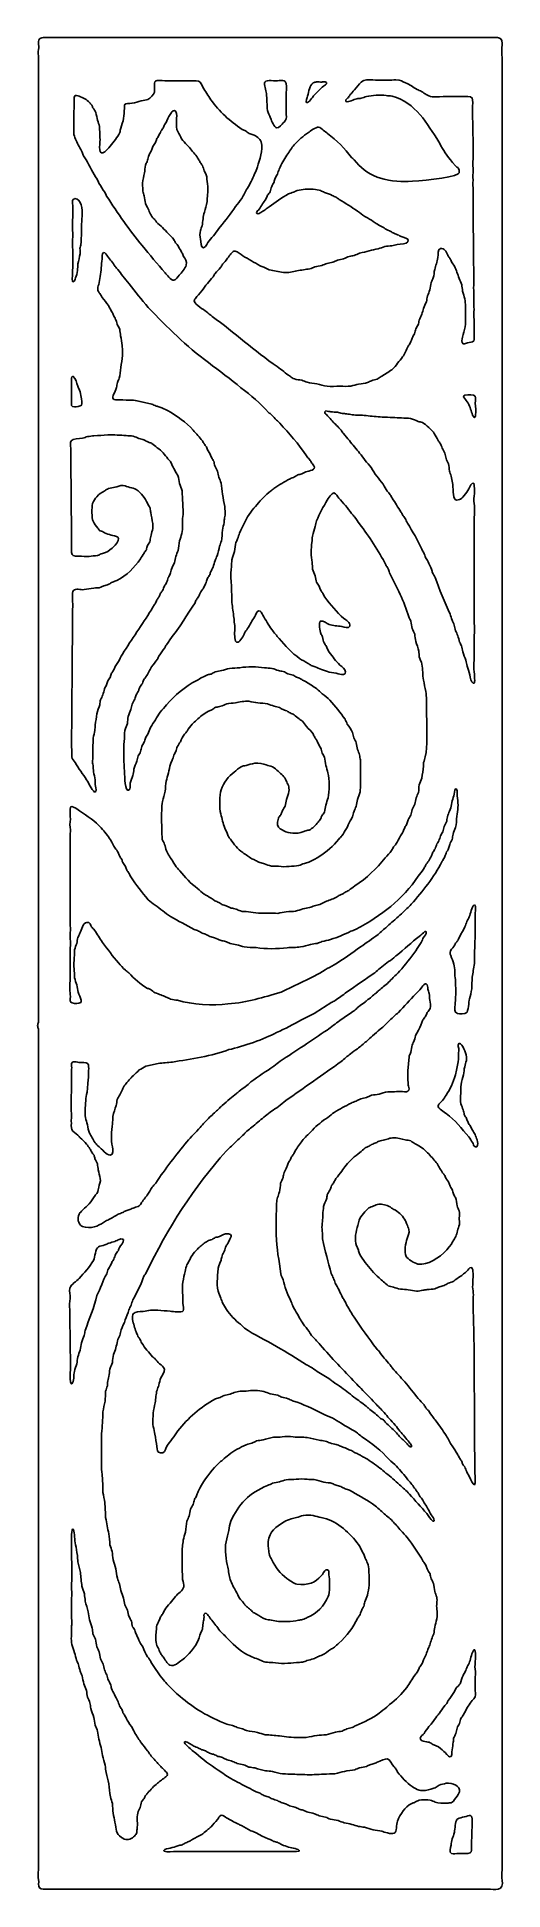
# Model space of a CAD drawing. Header units: centimetres. Extents: x 1.5 to 6, y -9 to 9.
import ezdxf

# ---------------------------------------------------------------- set-up
doc = ezdxf.new("R2010")
doc.units = ezdxf.units.CM
doc.header["$MEASUREMENT"] = 0
doc.layers.add('layer 1', color=7, linetype='Continuous')

msp = doc.modelspace()

# ---------------------------------------------------------------- linework, layer by layer
at = {"layer": 'layer 1', "color": 250}
for points, knots in [([(1.55539, 9.00077), (2.66767, 9.00027), (3.7987, 8.99838), (4.91831, 8.99838), (4.91831, 8.99838), (5.19152, 8.99838), (5.46481, 8.99838), (5.73802, 8.99838), (5.73802, 8.99838), (5.80322, 8.99864), (5.86845, 8.99891), (5.93365, 8.99917), (5.93365, 8.99917), (5.96712, 9.00377), (6.00047, 8.99846), (6.01421, 8.98243), (6.01421, 8.98243), (6.02938, 8.96472), (6.02784, 8.92939), (6.02306, 8.90188), (6.02306, 8.90188), (6.02335, 8.85776), (6.02365, 8.81363), (6.02394, 8.7695), (6.02394, 8.7695), (6.02394, 8.57813), (6.02394, 8.3867), (6.02394, 8.19532), (6.02394, 8.19532), (6.02394, 7.45348), (6.02394, 6.71142), (6.02394, 5.96957), (6.02394, 5.96957), (6.02394, 3.10545), (6.02394, 0.24263), (6.02394, -2.61363), (6.02394, -2.61363), (6.02394, -4.24195), (6.02394, -5.86423), (6.02394, -7.48858), (6.02394, -7.48858), (6.02394, -7.8716), (6.02394, -8.25473), (6.02394, -8.63774), (6.02394, -8.63774), (6.02394, -8.69569), (6.02394, -8.75365), (6.02394, -8.81159), (6.02394, -8.81159), (6.01868, -8.8429), (6.02048, -8.88223), (6.02571, -8.91207), (6.02571, -8.91207), (6.03332, -8.95546), (6.02056, -8.98884), (5.98588, -8.9974), (5.98588, -8.9974), (5.96028, -9.00372), (5.91661, -8.9974), (5.88585, -8.9974), (5.88585, -8.9974), (5.8112, -8.9974), (5.73654, -8.9974), (5.66189, -8.9974), (5.66189, -8.9974), (5.41966, -8.9974), (5.17736, -8.9974), (4.93513, -8.9974), (4.93513, -8.9974), (4.14914, -8.9974), (3.36292, -8.9974), (2.57693, -8.9974), (2.57693, -8.9974), (2.31346, -8.9974), (2.04991, -8.9974), (1.78644, -8.9974), (1.78644, -8.9974), (1.72595, -8.9974), (1.66545, -8.9974), (1.60497, -8.9974), (1.60497, -8.9974), (1.57066, -8.99745), (1.53893, -9.00482), (1.52176, -8.98464), (1.52176, -8.98464), (1.50356, -8.96327), (1.51658, -8.93562), (1.51113, -8.9033), (1.51113, -8.9033), (1.50317, -8.85604), (1.51202, -8.80871), (1.51202, -8.75816), (1.51202, -8.75816), (1.51202, -8.55642), (1.51202, -8.35462), (1.51202, -8.15288), (1.51202, -8.15288), (1.51202, -7.36957), (1.51202, -6.58603), (1.51202, -5.80272), (1.51202, -5.80272), (1.51202, -4.10401), (1.51202, -2.40479), (1.51202, -0.70607), (1.51202, -0.70607), (1.51143, -0.68348), (1.51084, -0.66088), (1.51025, -0.63829), (1.51025, -0.63829), (1.507, -0.62766), (1.50376, -0.61702), (1.50051, -0.60639), (1.50051, -0.60639), (1.50405, -0.59443), (1.50759, -0.58246), (1.51113, -0.5705), (1.51113, -0.5705), (1.51143, -0.55057), (1.51172, -0.53063), (1.51202, -0.51069), (1.51202, -0.51069), (1.51202, -0.43813), (1.51202, -0.36554), (1.51202, -0.29298), (1.51202, -0.29298), (1.51202, -0.00778), (1.51202, 0.2775), (1.51202, 0.56271), (1.51202, 0.56271), (1.51202, 1.44755), (1.51202, 2.33265), (1.51202, 3.21749), (1.51202, 3.21749), (1.51202, 4.68576), (1.51202, 6.15447), (1.51202, 7.62274), (1.51202, 7.62274), (1.51202, 7.96934), (1.51202, 8.31604), (1.51202, 8.66264), (1.51202, 8.66264), (1.51202, 8.70809), (1.51202, 8.75356), (1.51202, 8.79901), (1.51202, 8.79901), (1.50755, 8.82604), (1.50656, 8.85568), (1.51113, 8.88274), (1.51113, 8.88274), (1.51883, 8.92823), (1.49622, 8.97396), (1.53326, 8.99439), (1.53326, 8.99439), (1.54064, 8.99652), (1.54802, 8.99864), (1.55539, 9.00077)], [0, 0, 0, 0, 0.025, 0.025, 0.025, 0.025, 0.05, 0.05, 0.05, 0.05, 0.075, 0.075, 0.075, 0.075, 0.1, 0.1, 0.1, 0.1, 0.125, 0.125, 0.125, 0.125, 0.15, 0.15, 0.15, 0.15, 0.175, 0.175, 0.175, 0.175, 0.2, 0.2, 0.2, 0.2, 0.225, 0.225, 0.225, 0.225, 0.25, 0.25, 0.25, 0.25, 0.275, 0.275, 0.275, 0.275, 0.3, 0.3, 0.3, 0.3, 0.325, 0.325, 0.325, 0.325, 0.35, 0.35, 0.35, 0.35, 0.375, 0.375, 0.375, 0.375, 0.4, 0.4, 0.4, 0.4, 0.425, 0.425, 0.425, 0.425, 0.45, 0.45, 0.45, 0.45, 0.475, 0.475, 0.475, 0.475, 0.5, 0.5, 0.5, 0.5, 0.525, 0.525, 0.525, 0.525, 0.55, 0.55, 0.55, 0.55, 0.575, 0.575, 0.575, 0.575, 0.6, 0.6, 0.6, 0.6, 0.625, 0.625, 0.625, 0.625, 0.65, 0.65, 0.65, 0.65, 0.675, 0.675, 0.675, 0.675, 0.7, 0.7, 0.7, 0.7, 0.725, 0.725, 0.725, 0.725, 0.75, 0.75, 0.75, 0.75, 0.775, 0.775, 0.775, 0.775, 0.8, 0.8, 0.8, 0.8, 0.825, 0.825, 0.825, 0.825, 0.85, 0.85, 0.85, 0.85, 0.875, 0.875, 0.875, 0.875, 0.9, 0.9, 0.9, 0.9, 0.925, 0.925, 0.925, 0.925, 0.95, 0.95, 0.95, 0.95, 1, 1, 1, 1]), ([(2.66634, 8.5805), (2.66073, 8.57864), (2.65512, 8.57678), (2.64952, 8.57492), (2.64952, 8.57492), (2.63119, 8.56166), (2.64647, 8.49403), (2.63978, 8.46806), (2.63978, 8.46806), (2.63302, 8.44182), (2.59791, 8.41097), (2.57604, 8.39788), (2.57604, 8.39788), (2.5596, 8.38803), (2.53328, 8.38845), (2.51142, 8.38353), (2.51142, 8.38353), (2.48014, 8.37648), (2.45385, 8.36567), (2.42113, 8.3604), (2.42113, 8.3604), (2.39462, 8.35612), (2.35883, 8.36468), (2.34943, 8.34525), (2.34943, 8.34525), (2.34469, 8.33544), (2.35033, 8.32028), (2.34854, 8.30936), (2.34854, 8.30936), (2.34559, 8.2772), (2.34264, 8.24503), (2.33969, 8.21287), (2.33969, 8.21287), (2.33223, 8.17921), (2.32226, 8.14941), (2.31314, 8.11956), (2.31314, 8.11956), (2.3093, 8.10494), (2.30546, 8.09032), (2.30163, 8.0757), (2.30163, 8.0757), (2.27873, 8.02551), (2.24315, 7.98504), (2.20957, 7.94492), (2.20957, 7.94492), (2.19502, 7.92754), (2.16224, 7.88188), (2.13786, 7.87713), (2.13786, 7.87713), (2.08285, 7.8664), (2.11614, 7.98728), (2.10954, 8.02466), (2.10954, 8.02466), (2.10806, 8.06161), (2.10659, 8.09857), (2.10511, 8.13551), (2.10511, 8.13551), (2.09862, 8.15518), (2.09213, 8.17486), (2.08564, 8.19452), (2.08564, 8.19452), (2.08033, 8.22004), (2.07501, 8.24556), (2.0697, 8.27108), (2.0697, 8.27108), (2.06348, 8.2897), (2.05009, 8.30079), (2.04049, 8.31574), (2.04049, 8.31574), (2.03695, 8.32425), (2.03341, 8.33275), (2.02987, 8.34126), (2.02987, 8.34126), (2.0222, 8.3503), (2.01452, 8.35934), (2.00685, 8.36837), (2.00685, 8.36837), (1.98135, 8.39688), (1.94475, 8.4119), (1.90594, 8.42898), (1.90594, 8.42898), (1.8918, 8.4352), (1.86839, 8.44438), (1.85991, 8.42659), (1.85991, 8.42659), (1.85505, 8.41641), (1.85696, 8.39662), (1.85902, 8.38512), (1.85902, 8.38512), (1.85843, 8.36891), (1.85784, 8.35269), (1.85725, 8.33647), (1.85725, 8.33647), (1.85784, 8.32584), (1.85843, 8.31521), (1.85902, 8.30458), (1.85902, 8.30458), (1.85013, 8.25586), (1.85549, 8.19346), (1.85548, 8.1395), (1.85548, 8.1395), (1.85548, 8.11186), (1.85548, 8.0842), (1.85548, 8.05656), (1.85548, 8.05656), (1.86256, 8.03716), (1.86964, 8.01775), (1.87673, 7.99835), (1.87673, 7.99835), (1.89344, 7.96003), (1.91923, 7.92128), (1.93692, 7.88431), (1.93692, 7.88431), (1.94135, 7.87235), (1.94577, 7.86038), (1.9502, 7.84842), (1.9502, 7.84842), (1.95876, 7.83619), (1.96731, 7.82396), (1.97587, 7.81174), (1.97587, 7.81174), (2.00677, 7.74456), (2.04211, 7.6814), (2.08121, 7.62194), (2.08121, 7.62194), (2.08741, 7.60891), (2.0936, 7.59589), (2.0998, 7.58286), (2.0998, 7.58286), (2.1171, 7.55475), (2.1373, 7.52308), (2.15557, 7.49594), (2.15557, 7.49594), (2.16176, 7.48318), (2.16796, 7.47042), (2.17416, 7.45766), (2.17416, 7.45766), (2.28243, 7.29233), (2.39418, 7.1269), (2.52028, 6.97678), (2.52028, 6.97678), (2.59495, 6.88788), (2.66777, 6.79821), (2.74423, 6.71122), (2.74423, 6.71122), (2.75621, 6.6976), (2.80323, 6.6354), (2.82833, 6.64105), (2.82833, 6.64105), (2.85162, 6.64628), (2.86822, 6.67414), (2.88144, 6.68969), (2.88144, 6.68969), (2.90192, 6.71377), (2.93922, 6.75466), (2.94872, 6.78619), (2.94872, 6.78619), (2.9596, 6.82229), (2.93714, 6.84985), (2.92393, 6.86992), (2.92393, 6.86992), (2.91833, 6.88268), (2.91272, 6.89544), (2.90711, 6.9082), (2.90711, 6.9082), (2.89728, 6.92869), (2.88426, 6.94665), (2.87347, 6.96881), (2.87347, 6.96881), (2.86673, 6.98268), (2.85472, 6.99215), (2.84603, 7.0039), (2.84603, 7.0039), (2.83984, 7.01453), (2.83364, 7.02516), (2.82744, 7.0358), (2.82744, 7.0358), (2.79466, 7.07762), (2.75382, 7.11272), (2.71856, 7.15223), (2.71856, 7.15223), (2.70147, 7.17138), (2.6768, 7.18633), (2.66014, 7.20566), (2.66014, 7.20566), (2.65512, 7.21283), (2.65011, 7.22001), (2.64509, 7.22719), (2.64509, 7.22719), (2.63771, 7.2341), (2.63034, 7.24101), (2.62296, 7.24792), (2.62296, 7.24792), (2.60018, 7.27854), (2.58893, 7.31066), (2.57162, 7.34681), (2.57162, 7.34681), (2.56544, 7.3597), (2.55618, 7.37139), (2.55126, 7.38589), (2.55126, 7.38589), (2.54713, 7.41061), (2.543, 7.43533), (2.53886, 7.46005), (2.53886, 7.46005), (2.53503, 7.47494), (2.53119, 7.48983), (2.52736, 7.50471), (2.52736, 7.50471), (2.52647, 7.52092), (2.52559, 7.53714), (2.5247, 7.55336), (2.5247, 7.55336), (2.52411, 7.56399), (2.52352, 7.57462), (2.52293, 7.58525), (2.52293, 7.58525), (2.5293, 7.62101), (2.53532, 7.64948), (2.54241, 7.68255), (2.54241, 7.68255), (2.54536, 7.7078), (2.54831, 7.73306), (2.55126, 7.75831), (2.55126, 7.75831), (2.55507, 7.77171), (2.56367, 7.78188), (2.56896, 7.7934), (2.56896, 7.7934), (2.57339, 7.80988), (2.57781, 7.82636), (2.58224, 7.84284), (2.58224, 7.84284), (2.58993, 7.86492), (2.60261, 7.88319), (2.61145, 7.90345), (2.61145, 7.90345), (2.61588, 7.91541), (2.6203, 7.92737), (2.62473, 7.93933), (2.62473, 7.93933), (2.63329, 7.95262), (2.64185, 7.96592), (2.6504, 7.97921), (2.6504, 7.97921), (2.65394, 7.99037), (2.65748, 8.00154), (2.66102, 8.0127), (2.66102, 8.0127), (2.66781, 8.0236), (2.6746, 8.0345), (2.68138, 8.0454), (2.68138, 8.0454), (2.68846, 8.05948), (2.69555, 8.07358), (2.70263, 8.08766), (2.70263, 8.08766), (2.70971, 8.09776), (2.71679, 8.10787), (2.72387, 8.11797), (2.72387, 8.11797), (2.72889, 8.1294), (2.73391, 8.14083), (2.73892, 8.15226), (2.73892, 8.15226), (2.74664, 8.16404), (2.75633, 8.17503), (2.76194, 8.18894), (2.76194, 8.18894), (2.77482, 8.22089), (2.78674, 8.24334), (2.80443, 8.26949), (2.80443, 8.26949), (2.80974, 8.27734), (2.81809, 8.29173), (2.83453, 8.28863), (2.83453, 8.28863), (2.8601, 8.28381), (2.85585, 8.24485), (2.85577, 8.21685), (2.85577, 8.21685), (2.85567, 8.18037), (2.85014, 8.138), (2.85931, 8.10521), (2.85931, 8.10521), (2.86702, 8.07765), (2.88327, 8.05596), (2.8956, 8.03024), (2.8956, 8.03024), (2.91734, 7.98493), (2.96202, 7.95416), (2.99209, 7.91621), (2.99209, 7.91621), (3.01819, 7.88328), (3.04555, 7.85051), (3.06911, 7.81652), (3.06911, 7.81652), (3.07442, 7.80616), (3.07973, 7.79579), (3.08504, 7.78542), (3.08504, 7.78542), (3.09271, 7.77505), (3.10039, 7.76468), (3.10806, 7.75432), (3.10806, 7.75432), (3.11337, 7.73784), (3.11868, 7.72135), (3.12399, 7.70488), (3.12399, 7.70488), (3.13048, 7.69159), (3.13697, 7.67829), (3.14346, 7.665), (3.14346, 7.665), (3.1525, 7.63839), (3.14943, 7.60625), (3.15497, 7.57568), (3.15497, 7.57568), (3.16064, 7.54442), (3.16166, 7.50262), (3.15586, 7.47042), (3.15586, 7.47042), (3.15497, 7.44915), (3.15409, 7.42788), (3.1532, 7.40662), (3.1532, 7.40662), (3.14568, 7.36436), (3.13729, 7.3362), (3.12576, 7.30135), (3.12576, 7.30135), (3.11228, 7.26062), (3.11259, 7.21423), (3.10274, 7.16897), (3.10274, 7.16897), (3.09896, 7.15157), (3.09148, 7.13777), (3.08681, 7.12272), (3.08681, 7.12272), (3.07947, 7.09906), (3.08405, 7.06204), (3.08858, 7.03899), (3.08858, 7.03899), (3.09353, 7.01384), (3.08804, 6.95711), (3.11868, 6.95605), (3.11868, 6.95605), (3.14496, 6.96635), (3.156, 7.00348), (3.17091, 7.02463), (3.17091, 7.02463), (3.18979, 7.04616), (3.20868, 7.0677), (3.22756, 7.08923), (3.22756, 7.08923), (3.24665, 7.11207), (3.26239, 7.13632), (3.28067, 7.1594), (3.28067, 7.1594), (3.33164, 7.22375), (3.38276, 7.28805), (3.43027, 7.35638), (3.43027, 7.35638), (3.4484, 7.38245), (3.47208, 7.40791), (3.48958, 7.43453), (3.48958, 7.43453), (3.51106, 7.46721), (3.52326, 7.50156), (3.54447, 7.53422), (3.54447, 7.53422), (3.57265, 7.57763), (3.59266, 7.62308), (3.6144, 7.67298), (3.6144, 7.67298), (3.62462, 7.69645), (3.63615, 7.71259), (3.64272, 7.74236), (3.64272, 7.74236), (3.65753, 7.80939), (3.70695, 7.9024), (3.67813, 7.98559), (3.67813, 7.98559), (3.66751, 8.01625), (3.62993, 8.0428), (3.59935, 8.05497), (3.59935, 8.05497), (3.58637, 8.05922), (3.57338, 8.06347), (3.5604, 8.06773), (3.5604, 8.06773), (3.54919, 8.07543), (3.53797, 8.08314), (3.52676, 8.09085), (3.52676, 8.09085), (3.51584, 8.09617), (3.50492, 8.10149), (3.49401, 8.1068), (3.49401, 8.1068), (3.37332, 8.18591), (3.26998, 8.27913), (3.1895, 8.39469), (3.1895, 8.39469), (3.16227, 8.43378), (3.13559, 8.47536), (3.1116, 8.5167), (3.1116, 8.5167), (3.099, 8.5384), (3.09417, 8.56533), (3.06822, 8.57492), (3.06822, 8.57492), (3.04067, 8.5851), (3.00071, 8.57421), (2.96731, 8.57891), (2.96731, 8.57891), (2.93397, 8.57891), (2.90062, 8.57891), (2.86728, 8.57891), (2.86728, 8.57891), (2.80046, 8.5789), (2.73038, 8.58013), (2.66634, 8.5805)], [0, 0, 0, 0, 0.00943396, 0.00943396, 0.00943396, 0.00943396, 0.01886792, 0.01886792, 0.01886792, 0.01886792, 0.02830189, 0.02830189, 0.02830189, 0.02830189, 0.03773585, 0.03773585, 0.03773585, 0.03773585, 0.04716981, 0.04716981, 0.04716981, 0.04716981, 0.05660377, 0.05660377, 0.05660377, 0.05660377, 0.06603774, 0.06603774, 0.06603774, 0.06603774, 0.0754717, 0.0754717, 0.0754717, 0.0754717, 0.08490566, 0.08490566, 0.08490566, 0.08490566, 0.09433962, 0.09433962, 0.09433962, 0.09433962, 0.10377358, 0.10377358, 0.10377358, 0.10377358, 0.11320755, 0.11320755, 0.11320755, 0.11320755, 0.12264151, 0.12264151, 0.12264151, 0.12264151, 0.13207547, 0.13207547, 0.13207547, 0.13207547, 0.14150943, 0.14150943, 0.14150943, 0.14150943, 0.1509434, 0.1509434, 0.1509434, 0.1509434, 0.16037736, 0.16037736, 0.16037736, 0.16037736, 0.16981132, 0.16981132, 0.16981132, 0.16981132, 0.17924528, 0.17924528, 0.17924528, 0.17924528, 0.18867925, 0.18867925, 0.18867925, 0.18867925, 0.19811321, 0.19811321, 0.19811321, 0.19811321, 0.20754717, 0.20754717, 0.20754717, 0.20754717, 0.21698113, 0.21698113, 0.21698113, 0.21698113, 0.22641509, 0.22641509, 0.22641509, 0.22641509, 0.23584906, 0.23584906, 0.23584906, 0.23584906, 0.24528302, 0.24528302, 0.24528302, 0.24528302, 0.25471698, 0.25471698, 0.25471698, 0.25471698, 0.26415094, 0.26415094, 0.26415094, 0.26415094, 0.27358491, 0.27358491, 0.27358491, 0.27358491, 0.28301887, 0.28301887, 0.28301887, 0.28301887, 0.29245283, 0.29245283, 0.29245283, 0.29245283, 0.30188679, 0.30188679, 0.30188679, 0.30188679, 0.31132075, 0.31132075, 0.31132075, 0.31132075, 0.32075472, 0.32075472, 0.32075472, 0.32075472, 0.33018868, 0.33018868, 0.33018868, 0.33018868, 0.33962264, 0.33962264, 0.33962264, 0.33962264, 0.3490566, 0.3490566, 0.3490566, 0.3490566, 0.35849057, 0.35849057, 0.35849057, 0.35849057, 0.36792453, 0.36792453, 0.36792453, 0.36792453, 0.37735849, 0.37735849, 0.37735849, 0.37735849, 0.38679245, 0.38679245, 0.38679245, 0.38679245, 0.39622642, 0.39622642, 0.39622642, 0.39622642, 0.40566038, 0.40566038, 0.40566038, 0.40566038, 0.41509434, 0.41509434, 0.41509434, 0.41509434, 0.4245283, 0.4245283, 0.4245283, 0.4245283, 0.43396226, 0.43396226, 0.43396226, 0.43396226, 0.44339623, 0.44339623, 0.44339623, 0.44339623, 0.45283019, 0.45283019, 0.45283019, 0.45283019, 0.46226415, 0.46226415, 0.46226415, 0.46226415, 0.47169811, 0.47169811, 0.47169811, 0.47169811, 0.48113208, 0.48113208, 0.48113208, 0.48113208, 0.49056604, 0.49056604, 0.49056604, 0.49056604, 0.5, 0.5, 0.5, 0.5, 0.50943396, 0.50943396, 0.50943396, 0.50943396, 0.51886792, 0.51886792, 0.51886792, 0.51886792, 0.52830189, 0.52830189, 0.52830189, 0.52830189, 0.53773585, 0.53773585, 0.53773585, 0.53773585, 0.54716981, 0.54716981, 0.54716981, 0.54716981, 0.55660377, 0.55660377, 0.55660377, 0.55660377, 0.56603774, 0.56603774, 0.56603774, 0.56603774, 0.5754717, 0.5754717, 0.5754717, 0.5754717, 0.58490566, 0.58490566, 0.58490566, 0.58490566, 0.59433962, 0.59433962, 0.59433962, 0.59433962, 0.60377358, 0.60377358, 0.60377358, 0.60377358, 0.61320755, 0.61320755, 0.61320755, 0.61320755, 0.62264151, 0.62264151, 0.62264151, 0.62264151, 0.63207547, 0.63207547, 0.63207547, 0.63207547, 0.64150943, 0.64150943, 0.64150943, 0.64150943, 0.6509434, 0.6509434, 0.6509434, 0.6509434, 0.66037736, 0.66037736, 0.66037736, 0.66037736, 0.66981132, 0.66981132, 0.66981132, 0.66981132, 0.67924528, 0.67924528, 0.67924528, 0.67924528, 0.68867925, 0.68867925, 0.68867925, 0.68867925, 0.69811321, 0.69811321, 0.69811321, 0.69811321, 0.70754717, 0.70754717, 0.70754717, 0.70754717, 0.71698113, 0.71698113, 0.71698113, 0.71698113, 0.72641509, 0.72641509, 0.72641509, 0.72641509, 0.73584906, 0.73584906, 0.73584906, 0.73584906, 0.74528302, 0.74528302, 0.74528302, 0.74528302, 0.75471698, 0.75471698, 0.75471698, 0.75471698, 0.76415094, 0.76415094, 0.76415094, 0.76415094, 0.77358491, 0.77358491, 0.77358491, 0.77358491, 0.78301887, 0.78301887, 0.78301887, 0.78301887, 0.79245283, 0.79245283, 0.79245283, 0.79245283, 0.80188679, 0.80188679, 0.80188679, 0.80188679, 0.81132075, 0.81132075, 0.81132075, 0.81132075, 0.82075472, 0.82075472, 0.82075472, 0.82075472, 0.83018868, 0.83018868, 0.83018868, 0.83018868, 0.83962264, 0.83962264, 0.83962264, 0.83962264, 0.8490566, 0.8490566, 0.8490566, 0.8490566, 0.85849057, 0.85849057, 0.85849057, 0.85849057, 0.86792453, 0.86792453, 0.86792453, 0.86792453, 0.87735849, 0.87735849, 0.87735849, 0.87735849, 0.88679245, 0.88679245, 0.88679245, 0.88679245, 0.89622642, 0.89622642, 0.89622642, 0.89622642, 0.90566038, 0.90566038, 0.90566038, 0.90566038, 0.91509434, 0.91509434, 0.91509434, 0.91509434, 0.9245283, 0.9245283, 0.9245283, 0.9245283, 0.93396226, 0.93396226, 0.93396226, 0.93396226, 0.94339623, 0.94339623, 0.94339623, 0.94339623, 0.95283019, 0.95283019, 0.95283019, 0.95283019, 0.96226415, 0.96226415, 0.96226415, 0.96226415, 0.97169811, 0.97169811, 0.97169811, 0.97169811, 0.98113208, 0.98113208, 0.98113208, 0.98113208, 1, 1, 1, 1]), ([(4.98913, 8.58688), (4.96405, 8.58635), (4.93897, 8.58582), (4.91389, 8.58529), (4.91389, 8.58529), (4.87347, 8.58529), (4.83303, 8.58529), (4.79261, 8.58529), (4.79261, 8.58529), (4.76539, 8.58918), (4.70184, 8.58942), (4.67931, 8.58289), (4.67931, 8.58289), (4.64762, 8.57372), (4.58802, 8.49014), (4.56511, 8.46407), (4.56511, 8.46407), (4.55862, 8.45769), (4.55213, 8.45131), (4.54564, 8.44493), (4.54564, 8.44493), (4.54033, 8.43589), (4.53502, 8.42685), (4.52971, 8.41782), (4.52971, 8.41782), (4.52266, 8.40938), (4.50826, 8.40365), (4.50403, 8.39309), (4.50403, 8.39309), (4.50179, 8.38748), (4.50426, 8.38276), (4.5058, 8.37874), (4.5058, 8.37874), (4.53373, 8.36492), (4.57886, 8.39843), (4.60937, 8.40426), (4.60937, 8.40426), (4.62354, 8.40586), (4.6377, 8.40745), (4.65186, 8.40905), (4.65186, 8.40905), (4.66957, 8.41463), (4.68727, 8.42021), (4.70498, 8.42579), (4.70498, 8.42579), (4.75692, 8.43867), (4.83521, 8.44475), (4.89618, 8.43536), (4.89618, 8.43536), (4.91507, 8.4335), (4.93395, 8.43164), (4.95284, 8.42978), (4.95284, 8.42978), (5.18394, 8.36723), (5.29617, 8.15798), (5.40872, 7.98638), (5.40872, 7.98638), (5.41521, 7.97283), (5.4217, 7.95927), (5.4282, 7.94571), (5.4282, 7.94571), (5.47213, 7.88042), (5.4899, 7.83858), (5.57071, 7.75272), (5.57071, 7.75272), (5.57872, 7.74368), (5.59109, 7.73803), (5.59816, 7.728), (5.59816, 7.728), (5.60936, 7.71211), (5.61334, 7.68483), (5.5955, 7.67298), (5.5955, 7.67298), (5.53167, 7.63057), (5.19561, 7.60341), (5.11129, 7.6012), (5.11129, 7.6012), (5.02552, 7.5945), (4.88879, 7.61073), (4.80855, 7.64188), (4.80855, 7.64188), (4.70599, 7.68168), (4.64577, 7.73514), (4.58282, 7.81014), (4.58282, 7.81014), (4.57485, 7.81812), (4.56688, 7.82609), (4.55892, 7.83407), (4.55892, 7.83407), (4.49153, 7.91936), (4.41584, 8.00163), (4.32522, 8.06613), (4.32522, 8.06613), (4.30412, 8.08115), (4.2649, 8.12194), (4.23759, 8.12674), (4.23759, 8.12674), (4.20978, 8.13162), (4.15518, 8.08664), (4.13844, 8.0749), (4.13844, 8.0749), (4.1135, 8.05742), (4.09015, 8.03991), (4.06585, 8.02227), (4.06585, 8.02227), (4.05523, 8.01137), (4.04461, 8.00047), (4.03399, 7.98957), (4.03399, 7.98957), (4.02278, 7.97841), (4.01156, 7.96724), (4.00035, 7.95608), (4.00035, 7.95608), (3.97414, 7.92476), (3.95256, 7.89069), (3.92953, 7.8564), (3.92953, 7.8564), (3.9012, 7.81421), (3.8752, 7.76852), (3.85429, 7.72082), (3.85429, 7.72082), (3.84868, 7.70408), (3.84308, 7.68733), (3.83747, 7.67058), (3.83747, 7.67058), (3.8298, 7.65756), (3.82212, 7.64453), (3.81445, 7.63151), (3.81445, 7.63151), (3.81091, 7.61848), (3.80737, 7.60546), (3.80383, 7.59243), (3.80383, 7.59243), (3.79646, 7.57914), (3.78908, 7.56585), (3.7817, 7.55256), (3.7817, 7.55256), (3.7761, 7.53475), (3.77049, 7.51694), (3.76488, 7.49913), (3.76488, 7.49913), (3.75721, 7.48796), (3.74954, 7.4768), (3.74187, 7.46563), (3.74187, 7.46563), (3.73597, 7.45314), (3.73006, 7.44064), (3.72416, 7.42815), (3.72416, 7.42815), (3.7142, 7.4134), (3.70367, 7.39868), (3.69318, 7.3827), (3.69318, 7.3827), (3.68212, 7.36585), (3.67079, 7.34836), (3.65866, 7.33086), (3.65866, 7.33086), (3.65045, 7.31903), (3.63344, 7.31234), (3.63299, 7.29418), (3.63299, 7.29418), (3.63472, 7.29093), (3.63551, 7.2894), (3.63918, 7.2878), (3.63918, 7.2878), (3.65242, 7.28114), (3.66739, 7.29491), (3.67459, 7.29976), (3.67459, 7.29976), (3.68856, 7.30917), (3.70429, 7.316), (3.71885, 7.32528), (3.71885, 7.32528), (3.73154, 7.33511), (3.74423, 7.34495), (3.75692, 7.35479), (3.75692, 7.35479), (3.81731, 7.39692), (3.87762, 7.44312), (3.9437, 7.47919), (3.9437, 7.47919), (3.96022, 7.48504), (3.97674, 7.49089), (3.99327, 7.49674), (3.99327, 7.49674), (4.00566, 7.50232), (4.01805, 7.5079), (4.03045, 7.51348), (4.03045, 7.51348), (4.05611, 7.5172), (4.08179, 7.52093), (4.10746, 7.52465), (4.10746, 7.52465), (4.14984, 7.53099), (4.22471, 7.52195), (4.25529, 7.51109), (4.25529, 7.51109), (4.26857, 7.50524), (4.28185, 7.49939), (4.29512, 7.49355), (4.29512, 7.49355), (4.32191, 7.48329), (4.34714, 7.47656), (4.36948, 7.46404), (4.36948, 7.46404), (4.38276, 7.45819), (4.39604, 7.45234), (4.40932, 7.44649), (4.40932, 7.44649), (4.41905, 7.43958), (4.42879, 7.43267), (4.43853, 7.42576), (4.43853, 7.42576), (4.50055, 7.3885), (4.5571, 7.3511), (4.61734, 7.31252), (4.61734, 7.31252), (4.64228, 7.29654), (4.66334, 7.27473), (4.68816, 7.25909), (4.68816, 7.25909), (4.6973, 7.25484), (4.70645, 7.25058), (4.7156, 7.24633), (4.7156, 7.24633), (4.74072, 7.23255), (4.76357, 7.2136), (4.7873, 7.19848), (4.7873, 7.19848), (4.81988, 7.17772), (4.85578, 7.16243), (4.88733, 7.14106), (4.88733, 7.14106), (4.9036, 7.13004), (4.92293, 7.12456), (4.94133, 7.11475), (4.94133, 7.11475), (4.95077, 7.10863), (4.96021, 7.10252), (4.96966, 7.0964), (4.96966, 7.0964), (4.98588, 7.09002), (5.00212, 7.08364), (5.01834, 7.07726), (5.01834, 7.07726), (5.02879, 7.07171), (5.039, 7.06481), (5.0511, 7.06052), (5.0511, 7.06052), (5.07256, 7.05289), (5.12307, 7.04849), (5.10775, 7.01506), (5.10775, 7.01506), (5.09537, 6.98805), (5.03803, 6.99327), (5.00329, 6.98635), (5.00329, 6.98635), (4.98589, 6.98263), (4.96847, 6.97891), (4.95107, 6.97519), (4.95107, 6.97519), (4.92782, 6.9713), (4.90459, 6.97274), (4.88379, 6.96721), (4.88379, 6.96721), (4.86196, 6.96004), (4.84012, 6.95286), (4.81828, 6.94568), (4.81828, 6.94568), (4.78751, 6.93872), (4.7579, 6.93606), (4.73065, 6.92654), (4.73065, 6.92654), (4.70186, 6.91648), (4.66896, 6.91174), (4.6377, 6.90182), (4.6377, 6.90182), (4.62, 6.89464), (4.60229, 6.88747), (4.58459, 6.88029), (4.58459, 6.88029), (4.56866, 6.87736), (4.55272, 6.87444), (4.53679, 6.87152), (4.53679, 6.87152), (4.51596, 6.86576), (4.50041, 6.85448), (4.48102, 6.84759), (4.48102, 6.84759), (4.46096, 6.84307), (4.44089, 6.83855), (4.42082, 6.83404), (4.42082, 6.83404), (4.40607, 6.82792), (4.39132, 6.82181), (4.37656, 6.81569), (4.37656, 6.81569), (4.35798, 6.81197), (4.33938, 6.80825), (4.3208, 6.80453), (4.3208, 6.80453), (4.30339, 6.79762), (4.28598, 6.79071), (4.26857, 6.78379), (4.26857, 6.78379), (4.24614, 6.77901), (4.22371, 6.77422), (4.20129, 6.76944), (4.20129, 6.76944), (4.18536, 6.76333), (4.16942, 6.75721), (4.15349, 6.7511), (4.15349, 6.7511), (4.111, 6.74498), (4.06851, 6.73887), (4.02602, 6.73276), (4.02602, 6.73276), (3.98871, 6.7255), (3.94621, 6.70941), (3.89589, 6.71681), (3.89589, 6.71681), (3.84724, 6.72396), (3.80367, 6.73086), (3.7578, 6.74233), (3.7578, 6.74233), (3.73599, 6.74778), (3.72171, 6.75948), (3.7038, 6.76784), (3.7038, 6.76784), (3.69171, 6.77236), (3.67961, 6.77688), (3.66751, 6.7814), (3.66751, 6.7814), (3.6111, 6.81137), (3.55616, 6.84629), (3.5002, 6.8779), (3.5002, 6.8779), (3.47967, 6.8895), (3.44948, 6.91897), (3.42496, 6.92335), (3.42496, 6.92335), (3.40878, 6.92624), (3.40042, 6.91327), (3.39398, 6.9066), (3.39398, 6.9066), (3.36959, 6.88137), (3.34981, 6.85133), (3.32847, 6.82367), (3.32847, 6.82367), (3.32021, 6.81437), (3.31195, 6.80506), (3.30369, 6.79576), (3.30369, 6.79576), (3.29661, 6.78486), (3.28952, 6.77396), (3.28244, 6.76306), (3.28244, 6.76306), (3.26504, 6.74419), (3.24762, 6.72531), (3.23022, 6.70644), (3.23022, 6.70644), (3.22343, 6.69528), (3.21664, 6.68411), (3.20986, 6.67295), (3.20986, 6.67295), (3.19281, 6.65125), (3.17182, 6.63134), (3.15497, 6.60994), (3.15497, 6.60994), (3.13668, 6.58523), (3.11838, 6.5605), (3.10009, 6.53578), (3.10009, 6.53578), (3.07947, 6.51192), (3.0578, 6.48771), (3.03901, 6.46241), (3.03901, 6.46241), (3.0335, 6.455), (3.02306, 6.44396), (3.02839, 6.42972), (3.02839, 6.42972), (3.03763, 6.405), (3.119, 6.3534), (3.14435, 6.33561), (3.14435, 6.33561), (3.16353, 6.31993), (3.18271, 6.30424), (3.20189, 6.28856), (3.20189, 6.28856), (3.41798, 6.13307), (3.61577, 5.95176), (3.83481, 5.80051), (3.83481, 5.80051), (3.8786, 5.77028), (3.91676, 5.73428), (3.96317, 5.70481), (3.96317, 5.70481), (3.97562, 5.69691), (3.98738, 5.68659), (4.00212, 5.68089), (4.00212, 5.68089), (4.02301, 5.6728), (4.05145, 5.67453), (4.07471, 5.66813), (4.07471, 5.66813), (4.09182, 5.66148), (4.10894, 5.65484), (4.12605, 5.64819), (4.12605, 5.64819), (4.15615, 5.63988), (4.18932, 5.63942), (4.22165, 5.63224), (4.22165, 5.63224), (4.25433, 5.62499), (4.28431, 5.61646), (4.3208, 5.61071), (4.3208, 5.61071), (4.35964, 5.60459), (4.40773, 5.60992), (4.44827, 5.60991), (4.44827, 5.60991), (4.48273, 5.60991), (4.52055, 5.60667), (4.55184, 5.61231), (4.55184, 5.61231), (4.57905, 5.61721), (4.60219, 5.62553), (4.62796, 5.63065), (4.62796, 5.63065), (4.65863, 5.63673), (4.68874, 5.63712), (4.7156, 5.6466), (4.7156, 5.6466), (4.72829, 5.65245), (4.74098, 5.65829), (4.75366, 5.66414), (4.75366, 5.66414), (4.77166, 5.66893), (4.78966, 5.67371), (4.80766, 5.6785), (4.80766, 5.6785), (4.82064, 5.68674), (4.83363, 5.69498), (4.84661, 5.70322), (4.84661, 5.70322), (4.88409, 5.72436), (4.91806, 5.74681), (4.95195, 5.771), (4.95195, 5.771), (4.97496, 5.78743), (4.9905, 5.81305), (5.00772, 5.8348), (5.00772, 5.8348), (5.02395, 5.85474), (5.04018, 5.87468), (5.05641, 5.89461), (5.05641, 5.89461), (5.07891, 5.92684), (5.09176, 5.96292), (5.10952, 5.99908), (5.10952, 5.99908), (5.11748, 6.01104), (5.12545, 6.02301), (5.13342, 6.03497), (5.13342, 6.03497), (5.13844, 6.04959), (5.14345, 6.06421), (5.14847, 6.07883), (5.14847, 6.07883), (5.15614, 6.09212), (5.16381, 6.10541), (5.17148, 6.1187), (5.17148, 6.1187), (5.17591, 6.13545), (5.18034, 6.1522), (5.18476, 6.16894), (5.18476, 6.16894), (5.19214, 6.18117), (5.19952, 6.1934), (5.20689, 6.20563), (5.20689, 6.20563), (5.21043, 6.22078), (5.21397, 6.23593), (5.21752, 6.25108), (5.21752, 6.25108), (5.22637, 6.27075), (5.23522, 6.29043), (5.24407, 6.3101), (5.24407, 6.3101), (5.24879, 6.32897), (5.25351, 6.34784), (5.25823, 6.36672), (5.25823, 6.36672), (5.26797, 6.38825), (5.27771, 6.40978), (5.28745, 6.43131), (5.28745, 6.43131), (5.29099, 6.44992), (5.29453, 6.46853), (5.29807, 6.48713), (5.29807, 6.48713), (5.30574, 6.50707), (5.31341, 6.52701), (5.32108, 6.54695), (5.32108, 6.54695), (5.32551, 6.5706), (5.32994, 6.59426), (5.33436, 6.61792), (5.33436, 6.61792), (5.34115, 6.6336), (5.34794, 6.64929), (5.35472, 6.66497), (5.35472, 6.66497), (5.36283, 6.68883), (5.36087, 6.71809), (5.368, 6.74392), (5.368, 6.74392), (5.37854, 6.78209), (5.39091, 6.81813), (5.39898, 6.86195), (5.39898, 6.86195), (5.40496, 6.89438), (5.39217, 6.94099), (5.42554, 6.94807), (5.42554, 6.94807), (5.44398, 6.95199), (5.45761, 6.93979), (5.46626, 6.93372), (5.46626, 6.93372), (5.48371, 6.92147), (5.48603, 6.90244), (5.49547, 6.88268), (5.49547, 6.88268), (5.50226, 6.87311), (5.50905, 6.86354), (5.51583, 6.85397), (5.51583, 6.85397), (5.52114, 6.84281), (5.52645, 6.83164), (5.53177, 6.82048), (5.53177, 6.82048), (5.54121, 6.80612), (5.55065, 6.79177), (5.56009, 6.77741), (5.56009, 6.77741), (5.57943, 6.73694), (5.59201, 6.70096), (5.60701, 6.657), (5.60701, 6.657), (5.61497, 6.63706), (5.62294, 6.61712), (5.63091, 6.59718), (5.63091, 6.59718), (5.63386, 6.57645), (5.63681, 6.55571), (5.63976, 6.53498), (5.63976, 6.53498), (5.64684, 6.50947), (5.65393, 6.48394), (5.66101, 6.45842), (5.66101, 6.45842), (5.67112, 6.41273), (5.66808, 6.35835), (5.66809, 6.30531), (5.66809, 6.30531), (5.66809, 6.26475), (5.67105, 6.22334), (5.66366, 6.18649), (5.66366, 6.18649), (5.6557, 6.15353), (5.64773, 6.12056), (5.63976, 6.0876), (5.63976, 6.0876), (5.63494, 6.06908), (5.62433, 6.03089), (5.64507, 6.023), (5.64507, 6.023), (5.66165, 6.01887), (5.67415, 6.0295), (5.68668, 6.03257), (5.68668, 6.03257), (5.71049, 6.03843), (5.73574, 6.03424), (5.74776, 6.05012), (5.74776, 6.05012), (5.75828, 6.06402), (5.75131, 6.09254), (5.7513, 6.11232), (5.7513, 6.11232), (5.75189, 6.16096), (5.75248, 6.20962), (5.75307, 6.25826), (5.75307, 6.25826), (5.74898, 6.28214), (5.74715, 6.33231), (5.7513, 6.35635), (5.7513, 6.35635), (5.75071, 6.38984), (5.75012, 6.42334), (5.74953, 6.45683), (5.74953, 6.45683), (5.74982, 6.47623), (5.75012, 6.49564), (5.75041, 6.51505), (5.75041, 6.51505), (5.74476, 6.54815), (5.74864, 6.58469), (5.74864, 6.62031), (5.74864, 6.62031), (5.74835, 6.63839), (5.74805, 6.65647), (5.74776, 6.67454), (5.74776, 6.67454), (5.74805, 6.69049), (5.74835, 6.70644), (5.74864, 6.72239), (5.74864, 6.72239), (5.74805, 6.75136), (5.74746, 6.78034), (5.74687, 6.80931), (5.74687, 6.80931), (5.74687, 6.83616), (5.74687, 6.86301), (5.74687, 6.88986), (5.74687, 6.88986), (5.74599, 6.96455), (5.7451, 7.03926), (5.74422, 7.11395), (5.74422, 7.11395), (5.74363, 7.20618), (5.74304, 7.29844), (5.74245, 7.39067), (5.74245, 7.39067), (5.74245, 7.44693), (5.74792, 7.50781), (5.7389, 7.55974), (5.7389, 7.55974), (5.73614, 7.57568), (5.74017, 7.59245), (5.74245, 7.60519), (5.74245, 7.60519), (5.74127, 7.62486), (5.74009, 7.64454), (5.7389, 7.6642), (5.7389, 7.6642), (5.7439, 7.69173), (5.74387, 7.72337), (5.7389, 7.75113), (5.7389, 7.75113), (5.73979, 7.77239), (5.74068, 7.79366), (5.74156, 7.81493), (5.74156, 7.81493), (5.74156, 7.86383), (5.74156, 7.91276), (5.74156, 7.96166), (5.74156, 7.96166), (5.74156, 7.99114), (5.74347, 8.02208), (5.7389, 8.04859), (5.7389, 8.04859), (5.73831, 8.13524), (5.73772, 8.22191), (5.73713, 8.30856), (5.73713, 8.30856), (5.73687, 8.32988), (5.7413, 8.39908), (5.73448, 8.40984), (5.73448, 8.40984), (5.72084, 8.43137), (5.66629, 8.42504), (5.63002, 8.42499), (5.63002, 8.42499), (5.53443, 8.42473), (5.43881, 8.42446), (5.34322, 8.4242), (5.34322, 8.4242), (5.29708, 8.43089), (5.27166, 8.45449), (5.24053, 8.47444), (5.24053, 8.47444), (5.22578, 8.48135), (5.21102, 8.48826), (5.19627, 8.49517), (5.19627, 8.49517), (5.15936, 8.51628), (5.12555, 8.54174), (5.08385, 8.55817), (5.08385, 8.55817), (5.05023, 8.57142), (5.04261, 8.58683), (4.98913, 8.58688)], [0, 0, 0, 0, 0.00574713, 0.00574713, 0.00574713, 0.00574713, 0.01149425, 0.01149425, 0.01149425, 0.01149425, 0.01724138, 0.01724138, 0.01724138, 0.01724138, 0.02298851, 0.02298851, 0.02298851, 0.02298851, 0.02873563, 0.02873563, 0.02873563, 0.02873563, 0.03448276, 0.03448276, 0.03448276, 0.03448276, 0.04022989, 0.04022989, 0.04022989, 0.04022989, 0.04597701, 0.04597701, 0.04597701, 0.04597701, 0.05172414, 0.05172414, 0.05172414, 0.05172414, 0.05747126, 0.05747126, 0.05747126, 0.05747126, 0.06321839, 0.06321839, 0.06321839, 0.06321839, 0.06896552, 0.06896552, 0.06896552, 0.06896552, 0.07471264, 0.07471264, 0.07471264, 0.07471264, 0.08045977, 0.08045977, 0.08045977, 0.08045977, 0.0862069, 0.0862069, 0.0862069, 0.0862069, 0.09195402, 0.09195402, 0.09195402, 0.09195402, 0.09770115, 0.09770115, 0.09770115, 0.09770115, 0.10344828, 0.10344828, 0.10344828, 0.10344828, 0.1091954, 0.1091954, 0.1091954, 0.1091954, 0.11494253, 0.11494253, 0.11494253, 0.11494253, 0.12068966, 0.12068966, 0.12068966, 0.12068966, 0.12643678, 0.12643678, 0.12643678, 0.12643678, 0.13218391, 0.13218391, 0.13218391, 0.13218391, 0.13793103, 0.13793103, 0.13793103, 0.13793103, 0.14367816, 0.14367816, 0.14367816, 0.14367816, 0.14942529, 0.14942529, 0.14942529, 0.14942529, 0.15517241, 0.15517241, 0.15517241, 0.15517241, 0.16091954, 0.16091954, 0.16091954, 0.16091954, 0.16666667, 0.16666667, 0.16666667, 0.16666667, 0.17241379, 0.17241379, 0.17241379, 0.17241379, 0.17816092, 0.17816092, 0.17816092, 0.17816092, 0.18390805, 0.18390805, 0.18390805, 0.18390805, 0.18965517, 0.18965517, 0.18965517, 0.18965517, 0.1954023, 0.1954023, 0.1954023, 0.1954023, 0.20114943, 0.20114943, 0.20114943, 0.20114943, 0.20689655, 0.20689655, 0.20689655, 0.20689655, 0.21264368, 0.21264368, 0.21264368, 0.21264368, 0.2183908, 0.2183908, 0.2183908, 0.2183908, 0.22413793, 0.22413793, 0.22413793, 0.22413793, 0.22988506, 0.22988506, 0.22988506, 0.22988506, 0.23563218, 0.23563218, 0.23563218, 0.23563218, 0.24137931, 0.24137931, 0.24137931, 0.24137931, 0.24712644, 0.24712644, 0.24712644, 0.24712644, 0.25287356, 0.25287356, 0.25287356, 0.25287356, 0.25862069, 0.25862069, 0.25862069, 0.25862069, 0.26436782, 0.26436782, 0.26436782, 0.26436782, 0.27011494, 0.27011494, 0.27011494, 0.27011494, 0.27586207, 0.27586207, 0.27586207, 0.27586207, 0.2816092, 0.2816092, 0.2816092, 0.2816092, 0.28735632, 0.28735632, 0.28735632, 0.28735632, 0.29310345, 0.29310345, 0.29310345, 0.29310345, 0.29885057, 0.29885057, 0.29885057, 0.29885057, 0.3045977, 0.3045977, 0.3045977, 0.3045977, 0.31034483, 0.31034483, 0.31034483, 0.31034483, 0.31609195, 0.31609195, 0.31609195, 0.31609195, 0.32183908, 0.32183908, 0.32183908, 0.32183908, 0.32758621, 0.32758621, 0.32758621, 0.32758621, 0.33333333, 0.33333333, 0.33333333, 0.33333333, 0.33908046, 0.33908046, 0.33908046, 0.33908046, 0.34482759, 0.34482759, 0.34482759, 0.34482759, 0.35057471, 0.35057471, 0.35057471, 0.35057471, 0.35632184, 0.35632184, 0.35632184, 0.35632184, 0.36206897, 0.36206897, 0.36206897, 0.36206897, 0.36781609, 0.36781609, 0.36781609, 0.36781609, 0.37356322, 0.37356322, 0.37356322, 0.37356322, 0.37931034, 0.37931034, 0.37931034, 0.37931034, 0.38505747, 0.38505747, 0.38505747, 0.38505747, 0.3908046, 0.3908046, 0.3908046, 0.3908046, 0.39655172, 0.39655172, 0.39655172, 0.39655172, 0.40229885, 0.40229885, 0.40229885, 0.40229885, 0.40804598, 0.40804598, 0.40804598, 0.40804598, 0.4137931, 0.4137931, 0.4137931, 0.4137931, 0.41954023, 0.41954023, 0.41954023, 0.41954023, 0.42528736, 0.42528736, 0.42528736, 0.42528736, 0.43103448, 0.43103448, 0.43103448, 0.43103448, 0.43678161, 0.43678161, 0.43678161, 0.43678161, 0.44252874, 0.44252874, 0.44252874, 0.44252874, 0.44827586, 0.44827586, 0.44827586, 0.44827586, 0.45402299, 0.45402299, 0.45402299, 0.45402299, 0.45977011, 0.45977011, 0.45977011, 0.45977011, 0.46551724, 0.46551724, 0.46551724, 0.46551724, 0.47126437, 0.47126437, 0.47126437, 0.47126437, 0.47701149, 0.47701149, 0.47701149, 0.47701149, 0.48275862, 0.48275862, 0.48275862, 0.48275862, 0.48850575, 0.48850575, 0.48850575, 0.48850575, 0.49425287, 0.49425287, 0.49425287, 0.49425287, 0.5, 0.5, 0.5, 0.5, 0.50574713, 0.50574713, 0.50574713, 0.50574713, 0.51149425, 0.51149425, 0.51149425, 0.51149425, 0.51724138, 0.51724138, 0.51724138, 0.51724138, 0.52298851, 0.52298851, 0.52298851, 0.52298851, 0.52873563, 0.52873563, 0.52873563, 0.52873563, 0.53448276, 0.53448276, 0.53448276, 0.53448276, 0.54022989, 0.54022989, 0.54022989, 0.54022989, 0.54597701, 0.54597701, 0.54597701, 0.54597701, 0.55172414, 0.55172414, 0.55172414, 0.55172414, 0.55747126, 0.55747126, 0.55747126, 0.55747126, 0.56321839, 0.56321839, 0.56321839, 0.56321839, 0.56896552, 0.56896552, 0.56896552, 0.56896552, 0.57471264, 0.57471264, 0.57471264, 0.57471264, 0.58045977, 0.58045977, 0.58045977, 0.58045977, 0.5862069, 0.5862069, 0.5862069, 0.5862069, 0.59195402, 0.59195402, 0.59195402, 0.59195402, 0.59770115, 0.59770115, 0.59770115, 0.59770115, 0.60344828, 0.60344828, 0.60344828, 0.60344828, 0.6091954, 0.6091954, 0.6091954, 0.6091954, 0.61494253, 0.61494253, 0.61494253, 0.61494253, 0.62068966, 0.62068966, 0.62068966, 0.62068966, 0.62643678, 0.62643678, 0.62643678, 0.62643678, 0.63218391, 0.63218391, 0.63218391, 0.63218391, 0.63793103, 0.63793103, 0.63793103, 0.63793103, 0.64367816, 0.64367816, 0.64367816, 0.64367816, 0.64942529, 0.64942529, 0.64942529, 0.64942529, 0.65517241, 0.65517241, 0.65517241, 0.65517241, 0.66091954, 0.66091954, 0.66091954, 0.66091954, 0.66666667, 0.66666667, 0.66666667, 0.66666667, 0.67241379, 0.67241379, 0.67241379, 0.67241379, 0.67816092, 0.67816092, 0.67816092, 0.67816092, 0.68390805, 0.68390805, 0.68390805, 0.68390805, 0.68965517, 0.68965517, 0.68965517, 0.68965517, 0.6954023, 0.6954023, 0.6954023, 0.6954023, 0.70114943, 0.70114943, 0.70114943, 0.70114943, 0.70689655, 0.70689655, 0.70689655, 0.70689655, 0.71264368, 0.71264368, 0.71264368, 0.71264368, 0.7183908, 0.7183908, 0.7183908, 0.7183908, 0.72413793, 0.72413793, 0.72413793, 0.72413793, 0.72988506, 0.72988506, 0.72988506, 0.72988506, 0.73563218, 0.73563218, 0.73563218, 0.73563218, 0.74137931, 0.74137931, 0.74137931, 0.74137931, 0.74712644, 0.74712644, 0.74712644, 0.74712644, 0.75287356, 0.75287356, 0.75287356, 0.75287356, 0.75862069, 0.75862069, 0.75862069, 0.75862069, 0.76436782, 0.76436782, 0.76436782, 0.76436782, 0.77011494, 0.77011494, 0.77011494, 0.77011494, 0.77586207, 0.77586207, 0.77586207, 0.77586207, 0.7816092, 0.7816092, 0.7816092, 0.7816092, 0.78735632, 0.78735632, 0.78735632, 0.78735632, 0.79310345, 0.79310345, 0.79310345, 0.79310345, 0.79885057, 0.79885057, 0.79885057, 0.79885057, 0.8045977, 0.8045977, 0.8045977, 0.8045977, 0.81034483, 0.81034483, 0.81034483, 0.81034483, 0.81609195, 0.81609195, 0.81609195, 0.81609195, 0.82183908, 0.82183908, 0.82183908, 0.82183908, 0.82758621, 0.82758621, 0.82758621, 0.82758621, 0.83333333, 0.83333333, 0.83333333, 0.83333333, 0.83908046, 0.83908046, 0.83908046, 0.83908046, 0.84482759, 0.84482759, 0.84482759, 0.84482759, 0.85057471, 0.85057471, 0.85057471, 0.85057471, 0.85632184, 0.85632184, 0.85632184, 0.85632184, 0.86206897, 0.86206897, 0.86206897, 0.86206897, 0.86781609, 0.86781609, 0.86781609, 0.86781609, 0.87356322, 0.87356322, 0.87356322, 0.87356322, 0.87931034, 0.87931034, 0.87931034, 0.87931034, 0.88505747, 0.88505747, 0.88505747, 0.88505747, 0.8908046, 0.8908046, 0.8908046, 0.8908046, 0.89655172, 0.89655172, 0.89655172, 0.89655172, 0.90229885, 0.90229885, 0.90229885, 0.90229885, 0.90804598, 0.90804598, 0.90804598, 0.90804598, 0.9137931, 0.9137931, 0.9137931, 0.9137931, 0.91954023, 0.91954023, 0.91954023, 0.91954023, 0.92528736, 0.92528736, 0.92528736, 0.92528736, 0.93103448, 0.93103448, 0.93103448, 0.93103448, 0.93678161, 0.93678161, 0.93678161, 0.93678161, 0.94252874, 0.94252874, 0.94252874, 0.94252874, 0.94827586, 0.94827586, 0.94827586, 0.94827586, 0.95402299, 0.95402299, 0.95402299, 0.95402299, 0.95977011, 0.95977011, 0.95977011, 0.95977011, 0.96551724, 0.96551724, 0.96551724, 0.96551724, 0.97126437, 0.97126437, 0.97126437, 0.97126437, 0.97701149, 0.97701149, 0.97701149, 0.97701149, 0.98275862, 0.98275862, 0.98275862, 0.98275862, 0.98850575, 0.98850575, 0.98850575, 0.98850575, 1, 1, 1, 1]), ([(3.85517, 8.5821), (3.81438, 8.56856), (3.73485, 8.59792), (3.71531, 8.56455), (3.71531, 8.56455), (3.70357, 8.5445), (3.72581, 8.48139), (3.73036, 8.4553), (3.73036, 8.4553), (3.73331, 8.40001), (3.73626, 8.34471), (3.73921, 8.28942), (3.73921, 8.28942), (3.74557, 8.26234), (3.76314, 8.24434), (3.77108, 8.21526), (3.77108, 8.21526), (3.77785, 8.19046), (3.8078, 8.12548), (3.83127, 8.12116), (3.83127, 8.12116), (3.85206, 8.11733), (3.88524, 8.15806), (3.89412, 8.169), (3.89412, 8.169), (3.9037, 8.18081), (3.9155, 8.19248), (3.92068, 8.20808), (3.92068, 8.20808), (3.92864, 8.23208), (3.92068, 8.26869), (3.92068, 8.2966), (3.92068, 8.2966), (3.92068, 8.34909), (3.92333, 8.40806), (3.92334, 8.46407), (3.92334, 8.46407), (3.92334, 8.49496), (3.92857, 8.55485), (3.91271, 8.57093), (3.91271, 8.57093), (3.90176, 8.58204), (3.87873, 8.58229), (3.85517, 8.5821)], [0, 0, 0, 0, 0.08333333, 0.08333333, 0.08333333, 0.08333333, 0.16666667, 0.16666667, 0.16666667, 0.16666667, 0.25, 0.25, 0.25, 0.25, 0.33333333, 0.33333333, 0.33333333, 0.33333333, 0.41666667, 0.41666667, 0.41666667, 0.41666667, 0.5, 0.5, 0.5, 0.5, 0.58333333, 0.58333333, 0.58333333, 0.58333333, 0.66666667, 0.66666667, 0.66666667, 0.66666667, 0.75, 0.75, 0.75, 0.75, 0.83333333, 0.83333333, 0.83333333, 0.83333333, 1, 1, 1, 1]), ([(4.21811, 8.56934), (4.20679, 8.56452), (4.19554, 8.56347), (4.18624, 8.55738), (4.18624, 8.55738), (4.14868, 8.53273), (4.14278, 8.47727), (4.13047, 8.42978), (4.13047, 8.42978), (4.1276, 8.4187), (4.10664, 8.37352), (4.12162, 8.36758), (4.12162, 8.36758), (4.14294, 8.35913), (4.17943, 8.42172), (4.1889, 8.43377), (4.1889, 8.43377), (4.22106, 8.46513), (4.25323, 8.4965), (4.28539, 8.52787), (4.28539, 8.52787), (4.29388, 8.53393), (4.32167, 8.54564), (4.3146, 8.56136), (4.3146, 8.56136), (4.31314, 8.5646), (4.30709, 8.56843), (4.30309, 8.56934), (4.30309, 8.56934), (4.29137, 8.57198), (4.27846, 8.56752), (4.26945, 8.56615), (4.26945, 8.56615), (4.25234, 8.56721), (4.23522, 8.56827), (4.21811, 8.56934)], [0, 0, 0, 0, 0.1, 0.1, 0.1, 0.1, 0.2, 0.2, 0.2, 0.2, 0.3, 0.3, 0.3, 0.3, 0.4, 0.4, 0.4, 0.4, 0.5, 0.5, 0.5, 0.5, 0.6, 0.6, 0.6, 0.6, 0.7, 0.7, 0.7, 0.7, 0.8, 0.8, 0.8, 0.8, 1, 1, 1, 1]), ([(1.86433, 7.43374), (1.85794, 7.43063), (1.85141, 7.42934), (1.84751, 7.42416), (1.84751, 7.42416), (1.83959, 7.41364), (1.8413, 7.38672), (1.84397, 7.37073), (1.84397, 7.37073), (1.84456, 7.3306), (1.84515, 7.29045), (1.84574, 7.25032), (1.84574, 7.25032), (1.84073, 7.22017), (1.84309, 7.1846), (1.84309, 7.15143), (1.84309, 7.15143), (1.84338, 7.1299), (1.84368, 7.10836), (1.84397, 7.08683), (1.84397, 7.08683), (1.84368, 7.05308), (1.84338, 7.01931), (1.84309, 6.98556), (1.84309, 6.98556), (1.84368, 6.92097), (1.84427, 6.85636), (1.84486, 6.79177), (1.84486, 6.79177), (1.84368, 6.75349), (1.8425, 6.71521), (1.84132, 6.67693), (1.84132, 6.67693), (1.83961, 6.65927), (1.83834, 6.63658), (1.84663, 6.62589), (1.84663, 6.62589), (1.86424, 6.62744), (1.86636, 6.65037), (1.87141, 6.66338), (1.87141, 6.66338), (1.88006, 6.68563), (1.88609, 6.70831), (1.89089, 6.73515), (1.89089, 6.73515), (1.89207, 6.75615), (1.89325, 6.77715), (1.89443, 6.79815), (1.89443, 6.79815), (1.90181, 6.83137), (1.90918, 6.86461), (1.91656, 6.89783), (1.91656, 6.89783), (1.91597, 6.91511), (1.91538, 6.93239), (1.91479, 6.94967), (1.91479, 6.94967), (1.91804, 6.96349), (1.92128, 6.97732), (1.92453, 6.99114), (1.92453, 6.99114), (1.92541, 7.01054), (1.9263, 7.02995), (1.92718, 7.04935), (1.92718, 7.04935), (1.933, 7.08335), (1.93072, 7.12249), (1.93072, 7.1602), (1.93072, 7.1602), (1.93073, 7.19489), (1.93293, 7.23091), (1.93515, 7.26228), (1.93515, 7.26228), (1.93991, 7.32963), (1.93184, 7.4339), (1.86433, 7.43374)], [0, 0, 0, 0, 0.05, 0.05, 0.05, 0.05, 0.1, 0.1, 0.1, 0.1, 0.15, 0.15, 0.15, 0.15, 0.2, 0.2, 0.2, 0.2, 0.25, 0.25, 0.25, 0.25, 0.3, 0.3, 0.3, 0.3, 0.35, 0.35, 0.35, 0.35, 0.4, 0.4, 0.4, 0.4, 0.45, 0.45, 0.45, 0.45, 0.5, 0.5, 0.5, 0.5, 0.55, 0.55, 0.55, 0.55, 0.6, 0.6, 0.6, 0.6, 0.65, 0.65, 0.65, 0.65, 0.7, 0.7, 0.7, 0.7, 0.75, 0.75, 0.75, 0.75, 0.8, 0.8, 0.8, 0.8, 0.85, 0.85, 0.85, 0.85, 0.9, 0.9, 0.9, 0.9, 1, 1, 1, 1]), ([(2.14229, 6.909), (2.12604, 6.89641), (2.13526, 6.86974), (2.13078, 6.846), (2.13078, 6.846), (2.1203, 6.79036), (2.12229, 6.73329), (2.11219, 6.67693), (2.11219, 6.67693), (2.10718, 6.65115), (2.10216, 6.62536), (2.09714, 6.59958), (2.09714, 6.59958), (2.09289, 6.58374), (2.08367, 6.56198), (2.08918, 6.54136), (2.08918, 6.54136), (2.09379, 6.52408), (2.10551, 6.5134), (2.11485, 6.50069), (2.11485, 6.50069), (2.12045, 6.49139), (2.12606, 6.48208), (2.13167, 6.47278), (2.13167, 6.47278), (2.15102, 6.44785), (2.17435, 6.42202), (2.19186, 6.39543), (2.19186, 6.39543), (2.19717, 6.384), (2.20248, 6.37256), (2.2078, 6.36113), (2.2078, 6.36113), (2.21547, 6.34891), (2.22314, 6.33668), (2.23081, 6.32445), (2.23081, 6.32445), (2.23524, 6.31329), (2.23966, 6.30212), (2.24409, 6.29096), (2.24409, 6.29096), (2.25206, 6.27713), (2.26002, 6.26331), (2.26799, 6.24949), (2.26799, 6.24949), (2.27242, 6.23407), (2.27684, 6.21865), (2.28127, 6.20323), (2.28127, 6.20323), (2.28805, 6.18994), (2.29484, 6.17665), (2.30163, 6.16336), (2.30163, 6.16336), (2.30458, 6.14236), (2.30753, 6.12136), (2.31048, 6.10036), (2.31048, 6.10036), (2.31702, 6.0664), (2.32045, 6.03738), (2.32641, 6.00466), (2.32641, 6.00466), (2.327, 5.98606), (2.32759, 5.96745), (2.32818, 5.94884), (2.32818, 5.94884), (2.32877, 5.93528), (2.32936, 5.92172), (2.32995, 5.90817), (2.32995, 5.90817), (2.32405, 5.86963), (2.31815, 5.83108), (2.31225, 5.79253), (2.31225, 5.79253), (2.30524, 5.75698), (2.30815, 5.71913), (2.2972, 5.68727), (2.2972, 5.68727), (2.29101, 5.67371), (2.28481, 5.66015), (2.27861, 5.6466), (2.27861, 5.6466), (2.27596, 5.63012), (2.2733, 5.61363), (2.27065, 5.59715), (2.27065, 5.59715), (2.26329, 5.57269), (2.25123, 5.55141), (2.24232, 5.52857), (2.24232, 5.52857), (2.23849, 5.51875), (2.23013, 5.49857), (2.23789, 5.4871), (2.23789, 5.4871), (2.24736, 5.47311), (2.27353, 5.47751), (2.29632, 5.47753), (2.29632, 5.47753), (2.34234, 5.47647), (2.38838, 5.47541), (2.43441, 5.47434), (2.43441, 5.47434), (2.4847, 5.46703), (2.51551, 5.45933), (2.55745, 5.44803), (2.55745, 5.44803), (2.57663, 5.44431), (2.59581, 5.44058), (2.61499, 5.43686), (2.61499, 5.43686), (2.62856, 5.43022), (2.64214, 5.42357), (2.65571, 5.41692), (2.65571, 5.41692), (2.6681, 5.414), (2.6805, 5.41108), (2.69289, 5.40815), (2.69289, 5.40815), (2.71738, 5.39672), (2.74188, 5.38529), (2.76636, 5.37386), (2.76636, 5.37386), (2.86244, 5.32116), (2.94712, 5.25984), (3.01599, 5.18247), (3.01599, 5.18247), (3.04583, 5.14895), (3.08042, 5.11673), (3.10629, 5.07959), (3.10629, 5.07959), (3.11219, 5.06949), (3.11809, 5.05939), (3.12399, 5.04929), (3.12399, 5.04929), (3.13107, 5.03999), (3.13815, 5.03068), (3.14523, 5.02138), (3.14523, 5.02138), (3.15084, 5.00809), (3.15645, 4.9948), (3.16205, 4.98151), (3.16205, 4.98151), (3.177, 4.95844), (3.18541, 4.93954), (3.19835, 4.91292), (3.19835, 4.91292), (3.20454, 4.90229), (3.21074, 4.89166), (3.21694, 4.88102), (3.21694, 4.88102), (3.22077, 4.86614), (3.22461, 4.85125), (3.22844, 4.83636), (3.22844, 4.83636), (3.23641, 4.81909), (3.24438, 4.80181), (3.25235, 4.78453), (3.25235, 4.78453), (3.25736, 4.76486), (3.26238, 4.74518), (3.26739, 4.72552), (3.26739, 4.72552), (3.27447, 4.70664), (3.28156, 4.68777), (3.28864, 4.6689), (3.28864, 4.6689), (3.29832, 4.63424), (3.29493, 4.59723), (3.30192, 4.55964), (3.30192, 4.55964), (3.30929, 4.51977), (3.31667, 4.47989), (3.32405, 4.44002), (3.32405, 4.44002), (3.32523, 4.42248), (3.32641, 4.40493), (3.32759, 4.38739), (3.32759, 4.38739), (3.33111, 4.36769), (3.32542, 4.34674), (3.32228, 4.33077), (3.32228, 4.33077), (3.3208, 4.31588), (3.31933, 4.30099), (3.31785, 4.28611), (3.31785, 4.28611), (3.31284, 4.26166), (3.30782, 4.23719), (3.3028, 4.21274), (3.3028, 4.21274), (3.29568, 4.1765), (3.30003, 4.13814), (3.29129, 4.10508), (3.29129, 4.10508), (3.28569, 4.08887), (3.28008, 4.07265), (3.27448, 4.05644), (3.27448, 4.05644), (3.26651, 4.02507), (3.25854, 3.9937), (3.25057, 3.96233), (3.25057, 3.96233), (3.24349, 3.94665), (3.23641, 3.93096), (3.22933, 3.91528), (3.22933, 3.91528), (3.22313, 3.89375), (3.21694, 3.87222), (3.21074, 3.85069), (3.21074, 3.85069), (3.20336, 3.83687), (3.19599, 3.82304), (3.18861, 3.80922), (3.18861, 3.80922), (3.18536, 3.79885), (3.18212, 3.78848), (3.17887, 3.77812), (3.17887, 3.77812), (3.17179, 3.76722), (3.16471, 3.75632), (3.15763, 3.74542), (3.15763, 3.74542), (3.1532, 3.7316), (3.14877, 3.71777), (3.14435, 3.70395), (3.14435, 3.70395), (3.13549, 3.6836), (3.12313, 3.66321), (3.11248, 3.64095), (3.11248, 3.64095), (3.10363, 3.6274), (3.09478, 3.61384), (3.08593, 3.60028), (3.08593, 3.60028), (3.08091, 3.58965), (3.07589, 3.57901), (3.07088, 3.56838), (3.07088, 3.56838), (3.06321, 3.55722), (3.05553, 3.54605), (3.04786, 3.53489), (3.04786, 3.53489), (3.04255, 3.52319), (3.03724, 3.51149), (3.03193, 3.4998), (3.03193, 3.4998), (3.01535, 3.47428), (2.99612, 3.44822), (2.9797, 3.42324), (2.9797, 3.42324), (2.94846, 3.37572), (2.92258, 3.32943), (2.89029, 3.28289), (2.89029, 3.28289), (2.84719, 3.22076), (2.79902, 3.15938), (2.75574, 3.09708), (2.75574, 3.09708), (2.75043, 3.08724), (2.74512, 3.0774), (2.73981, 3.06757), (2.73981, 3.06757), (2.72122, 3.04099), (2.70263, 3.0144), (2.68404, 2.98782), (2.68404, 2.98782), (2.67873, 2.97772), (2.67342, 2.96762), (2.66811, 2.95752), (2.66811, 2.95752), (2.65121, 2.93212), (2.62941, 2.90777), (2.61234, 2.88176), (2.61234, 2.88176), (2.59146, 2.84994), (2.57846, 2.81721), (2.55745, 2.78526), (2.55745, 2.78526), (2.55126, 2.77755), (2.54506, 2.76984), (2.53886, 2.76214), (2.53886, 2.76214), (2.53102, 2.75048), (2.52945, 2.73553), (2.52293, 2.72226), (2.52293, 2.72226), (2.51437, 2.70977), (2.50582, 2.69727), (2.49726, 2.68478), (2.49726, 2.68478), (2.49372, 2.67468), (2.49018, 2.66458), (2.48664, 2.65448), (2.48664, 2.65448), (2.47808, 2.63986), (2.46952, 2.62524), (2.46097, 2.61062), (2.46097, 2.61062), (2.45684, 2.59706), (2.4527, 2.5835), (2.44857, 2.56995), (2.44857, 2.56995), (2.4412, 2.55309), (2.42913, 2.53969), (2.4229, 2.5213), (2.4229, 2.5213), (2.41877, 2.50323), (2.41464, 2.48515), (2.41051, 2.46707), (2.41051, 2.46707), (2.40259, 2.44428), (2.39016, 2.42484), (2.38395, 2.39929), (2.38395, 2.39929), (2.3813, 2.37723), (2.37864, 2.35516), (2.37599, 2.3331), (2.37599, 2.3331), (2.36978, 2.30922), (2.35816, 2.28963), (2.35208, 2.26451), (2.35208, 2.26451), (2.3443, 2.2323), (2.35208, 2.1939), (2.34589, 2.15845), (2.34589, 2.15845), (2.33923, 2.12032), (2.34147, 2.0766), (2.34146, 2.03404), (2.34146, 2.03404), (2.34146, 2.00663), (2.33875, 1.97957), (2.34323, 1.9543), (2.34323, 1.9543), (2.34382, 1.93569), (2.34441, 1.91708), (2.345, 1.89847), (2.345, 1.89847), (2.35622, 1.83525), (2.34045, 1.71435), (2.38041, 1.68236), (2.38041, 1.68236), (2.38307, 1.68262), (2.38572, 1.68289), (2.38838, 1.68316), (2.38838, 1.68316), (2.40812, 1.69213), (2.39987, 1.72952), (2.40431, 1.75254), (2.40431, 1.75254), (2.40982, 1.78102), (2.42095, 1.80054), (2.4291, 1.82511), (2.4291, 1.82511), (2.43293, 1.84584), (2.43677, 1.86658), (2.44061, 1.88731), (2.44061, 1.88731), (2.44745, 1.9154), (2.45897, 1.94018), (2.46805, 1.96626), (2.46805, 1.96626), (2.47247, 1.983), (2.4769, 1.99975), (2.48133, 2.0165), (2.48133, 2.0165), (2.48798, 2.03096), (2.49884, 2.0434), (2.50434, 2.05956), (2.50434, 2.05956), (2.50818, 2.07578), (2.51201, 2.092), (2.51585, 2.10821), (2.51585, 2.10821), (2.52322, 2.12123), (2.5306, 2.13426), (2.53798, 2.14729), (2.53798, 2.14729), (2.54241, 2.16164), (2.54683, 2.176), (2.55126, 2.19035), (2.55126, 2.19035), (2.55952, 2.20337), (2.56778, 2.2164), (2.57604, 2.22942), (2.57604, 2.22942), (2.58609, 2.25041), (2.58959, 2.27448), (2.60172, 2.29322), (2.60172, 2.29322), (2.6342, 2.34343), (2.66266, 2.39367), (2.69643, 2.44235), (2.69643, 2.44235), (2.71413, 2.46786), (2.73855, 2.49048), (2.7584, 2.51412), (2.7584, 2.51412), (2.83879, 2.60988), (2.93449, 2.68709), (3.0514, 2.75018), (3.0514, 2.75018), (3.08414, 2.76784), (3.12018, 2.79157), (3.15674, 2.8052), (3.15674, 2.8052), (3.16825, 2.80786), (3.17976, 2.81052), (3.19127, 2.81317), (3.19127, 2.81317), (3.20484, 2.81982), (3.21841, 2.82647), (3.23199, 2.83311), (3.23199, 2.83311), (3.25264, 2.83736), (3.2733, 2.84162), (3.29395, 2.84587), (3.29395, 2.84587), (3.31998, 2.85287), (3.3431, 2.86272), (3.37096, 2.8682), (3.37096, 2.8682), (3.4043, 2.87033), (3.43765, 2.87245), (3.47099, 2.87458), (3.47099, 2.87458), (3.54403, 2.88531), (3.63787, 2.88425), (3.71177, 2.87299), (3.71177, 2.87299), (3.73567, 2.87139), (3.75957, 2.8698), (3.78347, 2.8682), (3.78347, 2.8682), (3.80922, 2.86333), (3.82563, 2.85325), (3.84632, 2.84587), (3.84632, 2.84587), (3.86196, 2.84295), (3.8776, 2.84002), (3.89324, 2.8371), (3.89324, 2.8371), (3.91026, 2.83245), (3.92235, 2.82226), (3.9375, 2.81636), (3.9375, 2.81636), (3.95491, 2.81185), (3.97232, 2.80733), (3.98973, 2.80281), (3.98973, 2.80281), (4.00123, 2.79563), (4.01274, 2.78845), (4.02425, 2.78128), (4.02425, 2.78128), (4.03664, 2.77676), (4.04904, 2.77224), (4.06143, 2.76772), (4.06143, 2.76772), (4.07087, 2.76187), (4.08031, 2.75602), (4.08976, 2.75018), (4.08976, 2.75018), (4.0992, 2.74592), (4.10864, 2.74167), (4.11808, 2.73742), (4.11808, 2.73742), (4.15231, 2.71456), (4.18654, 2.69169), (4.22077, 2.66883), (4.22077, 2.66883), (4.23817, 2.65315), (4.25559, 2.63746), (4.27299, 2.62178), (4.27299, 2.62178), (4.29826, 2.60346), (4.32622, 2.58231), (4.34647, 2.55958), (4.34647, 2.55958), (4.399, 2.5006), (4.45041, 2.44027), (4.49518, 2.37377), (4.49518, 2.37377), (4.50256, 2.35809), (4.50994, 2.3424), (4.51731, 2.32672), (4.51731, 2.32672), (4.53422, 2.30145), (4.55611, 2.27231), (4.56865, 2.24458), (4.56865, 2.24458), (4.57308, 2.22757), (4.57751, 2.21055), (4.58193, 2.19354), (4.58193, 2.19354), (4.5896, 2.17679), (4.59728, 2.16004), (4.60495, 2.1433), (4.60495, 2.1433), (4.60878, 2.1223), (4.61262, 2.1013), (4.61646, 2.0803), (4.61646, 2.0803), (4.62324, 2.06249), (4.63003, 2.04468), (4.63682, 2.02687), (4.63682, 2.02687), (4.63947, 2.01039), (4.64213, 1.9939), (4.64478, 1.97742), (4.64478, 1.97742), (4.64567, 1.95031), (4.64655, 1.92319), (4.64744, 1.89608), (4.64744, 1.89608), (4.64744, 1.85887), (4.64744, 1.82165), (4.64744, 1.78443), (4.64744, 1.78443), (4.64744, 1.77274), (4.64744, 1.76104), (4.64744, 1.74935), (4.64744, 1.74935), (4.64567, 1.7217), (4.6439, 1.69405), (4.64213, 1.66641), (4.64213, 1.66641), (4.63357, 1.64249), (4.62501, 1.61856), (4.61646, 1.59464), (4.61646, 1.59464), (4.61233, 1.57204), (4.60819, 1.54944), (4.60406, 1.52685), (4.60406, 1.52685), (4.59698, 1.5109), (4.5899, 1.49495), (4.58282, 1.479), (4.58282, 1.479), (4.5781, 1.46093), (4.57338, 1.44285), (4.56865, 1.42477), (4.56865, 1.42477), (4.56098, 1.41175), (4.55331, 1.39872), (4.54564, 1.3857), (4.54564, 1.3857), (4.52126, 1.33497), (4.49641, 1.28554), (4.46508, 1.24056), (4.46508, 1.24056), (4.45476, 1.22966), (4.44443, 1.21876), (4.4341, 1.20786), (4.4341, 1.20786), (4.38014, 1.14171), (4.31672, 1.08568), (4.24201, 1.038), (4.24201, 1.038), (4.21205, 1.01888), (4.17979, 0.99855), (4.14375, 0.98457), (4.14375, 0.98457), (4.129, 0.98058), (4.11424, 0.97659), (4.09949, 0.97261), (4.09949, 0.97261), (4.08092, 0.96575), (4.06507, 0.95593), (4.04372, 0.95107), (4.04372, 0.95107), (4.01534, 0.94462), (3.98369, 0.94767), (3.95166, 0.9431), (3.95166, 0.9431), (3.92021, 0.93861), (3.87795, 0.93937), (3.84721, 0.9439), (3.84721, 0.9439), (3.82449, 0.94496), (3.80176, 0.94602), (3.77905, 0.94709), (3.77905, 0.94709), (3.75179, 0.95144), (3.73384, 0.96079), (3.71177, 0.96862), (3.71177, 0.96862), (3.69672, 0.97261), (3.68167, 0.97659), (3.66662, 0.98058), (3.66662, 0.98058), (3.65052, 0.98608), (3.63789, 0.99484), (3.62413, 1.00211), (3.62413, 1.00211), (3.61233, 1.00716), (3.60053, 1.01222), (3.58873, 1.01727), (3.58873, 1.01727), (3.55922, 1.0372), (3.52971, 1.05714), (3.5002, 1.07708), (3.5002, 1.07708), (3.44991, 1.11325), (3.41436, 1.15713), (3.37982, 1.20786), (3.37982, 1.20786), (3.37244, 1.21743), (3.36506, 1.227), (3.35769, 1.23657), (3.35769, 1.23657), (3.35326, 1.24959), (3.34883, 1.26262), (3.34441, 1.27565), (3.34441, 1.27565), (3.33762, 1.28894), (3.33083, 1.30223), (3.32405, 1.31552), (3.32405, 1.31552), (3.30733, 1.36201), (3.29939, 1.40567), (3.28598, 1.45428), (3.28598, 1.45428), (3.27088, 1.50902), (3.27088, 1.6363), (3.28864, 1.68794), (3.28864, 1.68794), (3.31292, 1.75856), (3.36072, 1.8177), (3.41699, 1.86019), (3.41699, 1.86019), (3.43965, 1.8773), (3.45857, 1.89799), (3.48516, 1.91203), (3.48516, 1.91203), (3.49823, 1.91893), (3.51544, 1.92048), (3.53119, 1.92479), (3.53119, 1.92479), (3.55945, 1.93253), (3.58338, 1.94066), (3.61617, 1.94552), (3.61617, 1.94552), (3.65757, 1.95167), (3.69964, 1.93902), (3.72682, 1.92958), (3.72682, 1.92958), (3.74747, 1.92373), (3.76813, 1.91788), (3.78878, 1.91203), (3.78878, 1.91203), (3.81018, 1.90072), (3.82743, 1.8828), (3.84455, 1.86737), (3.84455, 1.86737), (3.87654, 1.83854), (3.90518, 1.81721), (3.92334, 1.77487), (3.92334, 1.77487), (3.93544, 1.74662), (3.95633, 1.71443), (3.94812, 1.67199), (3.94812, 1.67199), (3.9426, 1.64344), (3.9341, 1.61965), (3.92688, 1.59384), (3.92688, 1.59384), (3.92066, 1.57163), (3.9201, 1.54775), (3.91094, 1.52845), (3.91094, 1.52845), (3.90298, 1.51462), (3.89501, 1.5008), (3.88704, 1.48698), (3.88704, 1.48698), (3.88291, 1.47555), (3.87878, 1.46412), (3.87465, 1.45269), (3.87465, 1.45269), (3.86698, 1.44232), (3.8593, 1.43195), (3.85163, 1.42158), (3.85163, 1.42158), (3.84395, 1.40804), (3.84157, 1.39213), (3.83835, 1.37453), (3.83835, 1.37453), (3.83105, 1.33458), (3.85936, 1.31104), (3.88262, 1.29718), (3.88262, 1.29718), (3.92773, 1.27028), (3.99323, 1.25448), (4.06408, 1.27325), (4.06408, 1.27325), (4.07677, 1.27777), (4.08946, 1.28229), (4.10215, 1.28681), (4.10215, 1.28681), (4.1166, 1.29), (4.13107, 1.29319), (4.14552, 1.29638), (4.14552, 1.29638), (4.17795, 1.30904), (4.21235, 1.34759), (4.23227, 1.37294), (4.23227, 1.37294), (4.24112, 1.3849), (4.24998, 1.39686), (4.25883, 1.40882), (4.25883, 1.40882), (4.26237, 1.41733), (4.26591, 1.42584), (4.26945, 1.43434), (4.26945, 1.43434), (4.27672, 1.44716), (4.28916, 1.45688), (4.29512, 1.47103), (4.29512, 1.47103), (4.29955, 1.49389), (4.30398, 1.51675), (4.3084, 1.53961), (4.3084, 1.53961), (4.31578, 1.563), (4.32316, 1.5864), (4.33053, 1.60979), (4.33053, 1.60979), (4.3454, 1.67068), (4.34417, 1.79272), (4.32876, 1.85222), (4.32876, 1.85222), (4.32198, 1.87641), (4.31519, 1.9006), (4.3084, 1.92479), (4.3084, 1.92479), (4.302, 1.95111), (4.30358, 1.97968), (4.29512, 2.00374), (4.29512, 2.00374), (4.28775, 2.01756), (4.28037, 2.03139), (4.27299, 2.04521), (4.27299, 2.04521), (4.26827, 2.06142), (4.26355, 2.07764), (4.25883, 2.09385), (4.25883, 2.09385), (4.25145, 2.10635), (4.24408, 2.11884), (4.2367, 2.13134), (4.2367, 2.13134), (4.2308, 2.14489), (4.2249, 2.15845), (4.219, 2.17201), (4.219, 2.17201), (4.2128, 2.17998), (4.2066, 2.18796), (4.20041, 2.19593), (4.20041, 2.19593), (4.19539, 2.20736), (4.19037, 2.21879), (4.18536, 2.23022), (4.18536, 2.23022), (4.16812, 2.25576), (4.14194, 2.27876), (4.12162, 2.302), (4.12162, 2.302), (4.10805, 2.31927), (4.09447, 2.33655), (4.0809, 2.35383), (4.0809, 2.35383), (4.06999, 2.36181), (4.05907, 2.36978), (4.04815, 2.37775), (4.04815, 2.37775), (4.03163, 2.39078), (4.0151, 2.40381), (3.99858, 2.41683), (3.99858, 2.41683), (3.9856, 2.42268), (3.97261, 2.42853), (3.95963, 2.43438), (3.95963, 2.43438), (3.94901, 2.44102), (3.93838, 2.44767), (3.92776, 2.45431), (3.92776, 2.45431), (3.91301, 2.45989), (3.89825, 2.46548), (3.8835, 2.47106), (3.8835, 2.47106), (3.87435, 2.47637), (3.86521, 2.48169), (3.85606, 2.48701), (3.85606, 2.48701), (3.84025, 2.49369), (3.82194, 2.49556), (3.80383, 2.50057), (3.80383, 2.50057), (3.78229, 2.50801), (3.76075, 2.51545), (3.73921, 2.52289), (3.73921, 2.52289), (3.71183, 2.53046), (3.67729, 2.52778), (3.64626, 2.53326), (3.64626, 2.53326), (3.61751, 2.53834), (3.59085, 2.54298), (3.55951, 2.54762), (3.55951, 2.54762), (3.52071, 2.55337), (3.4631, 2.5387), (3.42939, 2.53326), (3.42939, 2.53326), (3.40026, 2.52857), (3.36931, 2.53082), (3.34352, 2.52369), (3.34352, 2.52369), (3.32191, 2.51772), (3.30601, 2.506), (3.28598, 2.49897), (3.28598, 2.49897), (3.26946, 2.49578), (3.25293, 2.49259), (3.23641, 2.4894), (3.23641, 2.4894), (3.22138, 2.48384), (3.21135, 2.47269), (3.19835, 2.46548), (3.19835, 2.46548), (3.18773, 2.46096), (3.1771, 2.45644), (3.16648, 2.45192), (3.16648, 2.45192), (3.12435, 2.42815), (3.08039, 2.39781), (3.04963, 2.3634), (3.04963, 2.3634), (3.03517, 2.35091), (3.02071, 2.33841), (3.00626, 2.32592), (3.00626, 2.32592), (2.98739, 2.30463), (2.97422, 2.28213), (2.95757, 2.25813), (2.95757, 2.25813), (2.94872, 2.24803), (2.93986, 2.23793), (2.93101, 2.22783), (2.93101, 2.22783), (2.91543, 2.20504), (2.90424, 2.1803), (2.89206, 2.15526), (2.89206, 2.15526), (2.88203, 2.13878), (2.872, 2.1223), (2.86197, 2.10582), (2.86197, 2.10582), (2.85725, 2.0904), (2.85252, 2.07498), (2.8478, 2.05956), (2.8478, 2.05956), (2.84131, 2.04734), (2.83482, 2.03511), (2.82833, 2.02288), (2.82833, 2.02288), (2.82331, 2.00693), (2.8183, 1.99098), (2.81328, 1.97503), (2.81328, 1.97503), (2.80708, 1.96254), (2.80089, 1.95004), (2.79469, 1.93755), (2.79469, 1.93755), (2.78879, 1.90884), (2.78289, 1.88013), (2.77699, 1.85142), (2.77699, 1.85142), (2.76902, 1.82484), (2.76105, 1.79825), (2.75309, 1.77168), (2.75309, 1.77168), (2.74533, 1.74182), (2.75051, 1.7064), (2.74423, 1.67359), (2.74423, 1.67359), (2.73749, 1.63834), (2.72704, 1.60956), (2.71945, 1.5755), (2.71945, 1.5755), (2.70757, 1.52222), (2.70972, 1.44969), (2.70971, 1.38969), (2.70971, 1.38969), (2.71001, 1.36178), (2.7103, 1.33386), (2.7106, 1.30595), (2.7106, 1.30595), (2.71237, 1.27246), (2.71414, 1.23896), (2.71591, 1.20547), (2.71591, 1.20547), (2.72051, 1.18697), (2.73301, 1.17493), (2.73892, 1.15762), (2.73892, 1.15762), (2.74453, 1.13662), (2.75014, 1.11562), (2.75574, 1.09462), (2.75574, 1.09462), (2.77145, 1.05877), (2.79672, 1.02493), (2.81771, 0.99414), (2.81771, 0.99414), (2.82538, 0.98085), (2.83305, 0.96755), (2.84072, 0.95427), (2.84072, 0.95427), (2.85409, 0.93503), (2.871, 0.91837), (2.88587, 0.90083), (2.88587, 0.90083), (2.93856, 0.8387), (2.99215, 0.77658), (3.05937, 0.72778), (3.05937, 0.72778), (3.08207, 0.7113), (3.10013, 0.68841), (3.12399, 0.67276), (3.12399, 0.67276), (3.13432, 0.66771), (3.14465, 0.66266), (3.15497, 0.65761), (3.15497, 0.65761), (3.17946, 0.64113), (3.20396, 0.62464), (3.22844, 0.60816), (3.22844, 0.60816), (3.24143, 0.60311), (3.25441, 0.59806), (3.26739, 0.59301), (3.26739, 0.59301), (3.27713, 0.58663), (3.28687, 0.58025), (3.29661, 0.57387), (3.29661, 0.57387), (3.31047, 0.56935), (3.32434, 0.56483), (3.33821, 0.56031), (3.33821, 0.56031), (3.35421, 0.55384), (3.36837, 0.5439), (3.3869, 0.53878), (3.3869, 0.53878), (3.40253, 0.53533), (3.41818, 0.53187), (3.43381, 0.52842), (3.43381, 0.52842), (3.44798, 0.5223), (3.46214, 0.51619), (3.4763, 0.51007), (3.4763, 0.51007), (3.49892, 0.50295), (3.52721, 0.5063), (3.5542, 0.5021), (3.5542, 0.5021), (3.58666, 0.49705), (3.6172, 0.4936), (3.65158, 0.48854), (3.65158, 0.48854), (3.68433, 0.48907), (3.71709, 0.4896), (3.74983, 0.49014), (3.74983, 0.49014), (3.78022, 0.48907), (3.81062, 0.48801), (3.84101, 0.48695), (3.84101, 0.48695), (3.86845, 0.49173), (3.8959, 0.49652), (3.92334, 0.5013), (3.92334, 0.5013), (3.95365, 0.50621), (3.98741, 0.50151), (4.01451, 0.50768), (4.01451, 0.50768), (4.03782, 0.51512), (4.06114, 0.52257), (4.08444, 0.53001), (4.08444, 0.53001), (4.10628, 0.53426), (4.12812, 0.53852), (4.14995, 0.54277), (4.14995, 0.54277), (4.16559, 0.54862), (4.18123, 0.55447), (4.19687, 0.56031), (4.19687, 0.56031), (4.21427, 0.56457), (4.23169, 0.56882), (4.24909, 0.57307), (4.24909, 0.57307), (4.2684, 0.57992), (4.28311, 0.59217), (4.30132, 0.59939), (4.30132, 0.59939), (4.33771, 0.61382), (4.37318, 0.62268), (4.40578, 0.64006), (4.40578, 0.64006), (4.41581, 0.64671), (4.42584, 0.65335), (4.43587, 0.66), (4.43587, 0.66), (4.4462, 0.66398), (4.45653, 0.66797), (4.46686, 0.67196), (4.46686, 0.67196), (4.47571, 0.67781), (4.48456, 0.68366), (4.49341, 0.6895), (4.49341, 0.6895), (4.5061, 0.69641), (4.51879, 0.70333), (4.53148, 0.71024), (4.53148, 0.71024), (4.55124, 0.72459), (4.57102, 0.73895), (4.59079, 0.7533), (4.59079, 0.7533), (4.70704, 0.8321), (4.80102, 0.91941), (4.88733, 1.02524), (4.88733, 1.02524), (4.90668, 1.04897), (4.92929, 1.07272), (4.94841, 1.09701), (4.94841, 1.09701), (4.9552, 1.10924), (4.96198, 1.12147), (4.96877, 1.1337), (4.96877, 1.1337), (4.97615, 1.14247), (4.98353, 1.15124), (4.9909, 1.16001), (4.9909, 1.16001), (5.00869, 1.18561), (5.02021, 1.21172), (5.03428, 1.24056), (5.03428, 1.24056), (5.04342, 1.25411), (5.05257, 1.26767), (5.06172, 1.28123), (5.06172, 1.28123), (5.06673, 1.29452), (5.07175, 1.30781), (5.07677, 1.3211), (5.07677, 1.3211), (5.08385, 1.33253), (5.09093, 1.34396), (5.09801, 1.35539), (5.09801, 1.35539), (5.10244, 1.36922), (5.10686, 1.38304), (5.11129, 1.39686), (5.11129, 1.39686), (5.11926, 1.41175), (5.12722, 1.42664), (5.13519, 1.44152), (5.13519, 1.44152), (5.13991, 1.45933), (5.14463, 1.47714), (5.14935, 1.49495), (5.14935, 1.49495), (5.15732, 1.51249), (5.16529, 1.53004), (5.17325, 1.54758), (5.17325, 1.54758), (5.17797, 1.56832), (5.1827, 1.58906), (5.18742, 1.60979), (5.18742, 1.60979), (5.19479, 1.62733), (5.20217, 1.64488), (5.20955, 1.66242), (5.20955, 1.66242), (5.21674, 1.68404), (5.21156, 1.70992), (5.21752, 1.73499), (5.21752, 1.73499), (5.2232, 1.75895), (5.23759, 1.77692), (5.24407, 1.80198), (5.24407, 1.80198), (5.24879, 1.84025), (5.25351, 1.87854), (5.25823, 1.91681), (5.25823, 1.91681), (5.25882, 1.92904), (5.25941, 1.94127), (5.26001, 1.9535), (5.26001, 1.9535), (5.26561, 1.97184), (5.27122, 1.99018), (5.27682, 2.00852), (5.27682, 2.00852), (5.29895, 2.11718), (5.2901, 2.25268), (5.2901, 2.37775), (5.2901, 2.37775), (5.28981, 2.43889), (5.28951, 2.50004), (5.28922, 2.56117), (5.28922, 2.56117), (5.28686, 2.58882), (5.2845, 2.61647), (5.28214, 2.64411), (5.28214, 2.64411), (5.27449, 2.68194), (5.26654, 2.71501), (5.25912, 2.75416), (5.25912, 2.75416), (5.24923, 2.80638), (5.25513, 2.85835), (5.24407, 2.90807), (5.24407, 2.90807), (5.23795, 2.9356), (5.2254, 2.95498), (5.2184, 2.98064), (5.2184, 2.98064), (5.21692, 2.99845), (5.21545, 3.01627), (5.21397, 3.03408), (5.21397, 3.03408), (5.20633, 3.06437), (5.19337, 3.10046), (5.18565, 3.12977), (5.18565, 3.12977), (5.18152, 3.15343), (5.17739, 3.17709), (5.17325, 3.20075), (5.17325, 3.20075), (5.16558, 3.21882), (5.15791, 3.2369), (5.15024, 3.25498), (5.15024, 3.25498), (5.14581, 3.27863), (5.14139, 3.30229), (5.13696, 3.32595), (5.13696, 3.32595), (5.12988, 3.3403), (5.1228, 3.35466), (5.11572, 3.36901), (5.11572, 3.36901), (5.07329, 3.5195), (4.99774, 3.65667), (4.92982, 3.79805), (4.92982, 3.79805), (4.92422, 3.81241), (4.91861, 3.82677), (4.913, 3.84112), (4.913, 3.84112), (4.90592, 3.85202), (4.89884, 3.86292), (4.89176, 3.87381), (4.89176, 3.87381), (4.82555, 4.00846), (4.72921, 4.15145), (4.63505, 4.27255), (4.63505, 4.27255), (4.6197, 4.29514), (4.60436, 4.31774), (4.58901, 4.34034), (4.58901, 4.34034), (4.57928, 4.35123), (4.56954, 4.36213), (4.5598, 4.37303), (4.5598, 4.37303), (4.5221, 4.42733), (4.47731, 4.47406), (4.43499, 4.52376), (4.43499, 4.52376), (4.42327, 4.53751), (4.40701, 4.5681), (4.3863, 4.5724), (4.3863, 4.5724), (4.36599, 4.57662), (4.32919, 4.5156), (4.32168, 4.50222), (4.32168, 4.50222), (4.28716, 4.44071), (4.24314, 4.37213), (4.219, 4.30286), (4.219, 4.30286), (4.21262, 4.28456), (4.21068, 4.2664), (4.20572, 4.24623), (4.20572, 4.24623), (4.19778, 4.21395), (4.18448, 4.18842), (4.17739, 4.15293), (4.17739, 4.15293), (4.17592, 4.13246), (4.17444, 4.11199), (4.17297, 4.09152), (4.17297, 4.09152), (4.16281, 4.0346), (4.1646, 3.95389), (4.17474, 3.89854), (4.17474, 3.89854), (4.17621, 3.87648), (4.17769, 3.85441), (4.17916, 3.83235), (4.17916, 3.83235), (4.18502, 3.80847), (4.19664, 3.78931), (4.20395, 3.76695), (4.20395, 3.76695), (4.21057, 3.74672), (4.20973, 3.72377), (4.21811, 3.70555), (4.21811, 3.70555), (4.22608, 3.69279), (4.23405, 3.68003), (4.24201, 3.66727), (4.24201, 3.66727), (4.24853, 3.65364), (4.25076, 3.6386), (4.25883, 3.6266), (4.25883, 3.6266), (4.26562, 3.6173), (4.2724, 3.60799), (4.27919, 3.59869), (4.27919, 3.59869), (4.28583, 3.58437), (4.2886, 3.57167), (4.29778, 3.56041), (4.29778, 3.56041), (4.35635, 3.48856), (4.40944, 3.41231), (4.48279, 3.35386), (4.48279, 3.35386), (4.5012, 3.33919), (4.55438, 3.3162), (4.54121, 3.2789), (4.54121, 3.2789), (4.53083, 3.2495), (4.48826, 3.26889), (4.46508, 3.27411), (4.46508, 3.27411), (4.42239, 3.28374), (4.37659, 3.28112), (4.34116, 3.29485), (4.34116, 3.29485), (4.31983, 3.30312), (4.28435, 3.3321), (4.25617, 3.32755), (4.25617, 3.32755), (4.23757, 3.31182), (4.25025, 3.2265), (4.25972, 3.20633), (4.25972, 3.20633), (4.26532, 3.19517), (4.27093, 3.184), (4.27653, 3.17284), (4.27653, 3.17284), (4.28318, 3.15331), (4.2833, 3.13193), (4.29158, 3.11462), (4.29158, 3.11462), (4.29925, 3.10346), (4.30693, 3.09229), (4.3146, 3.08113), (4.3146, 3.08113), (4.31991, 3.06837), (4.32522, 3.05561), (4.33053, 3.04285), (4.33053, 3.04285), (4.35996, 2.99801), (4.39499, 2.95358), (4.43056, 2.91366), (4.43056, 2.91366), (4.44833, 2.89372), (4.4811, 2.87827), (4.49341, 2.85464), (4.49341, 2.85464), (4.4989, 2.84411), (4.50216, 2.82262), (4.49253, 2.81397), (4.49253, 2.81397), (4.47779, 2.80073), (4.44705, 2.81269), (4.42968, 2.81636), (4.42968, 2.81636), (4.40047, 2.82088), (4.37125, 2.8254), (4.34204, 2.82992), (4.34204, 2.82992), (4.31607, 2.83659), (4.29485, 2.84971), (4.26768, 2.85704), (4.26768, 2.85704), (4.23864, 2.86487), (4.22757, 2.87368), (4.20483, 2.88256), (4.20483, 2.88256), (4.19156, 2.88734), (4.17827, 2.89212), (4.165, 2.89691), (4.165, 2.89691), (4.15526, 2.90355), (4.14552, 2.9102), (4.13579, 2.91685), (4.13579, 2.91685), (4.10698, 2.93308), (4.07908, 2.9467), (4.05258, 2.96469), (4.05258, 2.96469), (3.97634, 3.01645), (3.91208, 3.0888), (3.85429, 3.15768), (3.85429, 3.15768), (3.83052, 3.18601), (3.80396, 3.21393), (3.78259, 3.24461), (3.78259, 3.24461), (3.75135, 3.28946), (3.72245, 3.33867), (3.69407, 3.38576), (3.69407, 3.38576), (3.68639, 3.39849), (3.67818, 3.43326), (3.65335, 3.42643), (3.65335, 3.42643), (3.63137, 3.42039), (3.62784, 3.38649), (3.61617, 3.37061), (3.61617, 3.37061), (3.58933, 3.33411), (3.57062, 3.2935), (3.54624, 3.25418), (3.54624, 3.25418), (3.53714, 3.23951), (3.52444, 3.22801), (3.51702, 3.21111), (3.51702, 3.21111), (3.50771, 3.18989), (3.47607, 3.12736), (3.45417, 3.12259), (3.45417, 3.12259), (3.426, 3.11646), (3.42643, 3.14468), (3.42319, 3.16327), (3.42319, 3.16327), (3.41543, 3.20785), (3.42667, 3.26008), (3.41877, 3.30203), (3.41877, 3.30203), (3.417, 3.3217), (3.41522, 3.34137), (3.41345, 3.36104), (3.41345, 3.36104), (3.40696, 3.40995), (3.40047, 3.45887), (3.39398, 3.50777), (3.39398, 3.50777), (3.3925, 3.56147), (3.39103, 3.61517), (3.38955, 3.66886), (3.38955, 3.66886), (3.38867, 3.68614), (3.38778, 3.70342), (3.3869, 3.7207), (3.3869, 3.7207), (3.37981, 3.76238), (3.38282, 3.81132), (3.38955, 3.84989), (3.38955, 3.84989), (3.39073, 3.87461), (3.39191, 3.89934), (3.39309, 3.92405), (3.39309, 3.92405), (3.39901, 3.95502), (3.41054, 3.97679), (3.41877, 4.0038), (3.41877, 4.0038), (3.427, 4.03082), (3.42397, 4.06576), (3.43293, 4.09152), (3.43293, 4.09152), (3.43853, 4.10295), (3.44414, 4.11439), (3.44975, 4.12582), (3.44975, 4.12582), (3.45594, 4.14495), (3.46214, 4.1641), (3.46834, 4.18323), (3.46834, 4.18323), (3.49968, 4.25477), (3.53489, 4.32541), (3.57722, 4.38739), (3.57722, 4.38739), (3.59502, 4.41345), (3.61929, 4.43616), (3.63918, 4.45996), (3.63918, 4.45996), (3.67868, 4.50719), (3.71998, 4.55318), (3.77108, 4.58995), (3.77108, 4.58995), (3.78141, 4.59898), (3.79173, 4.60802), (3.80206, 4.61706), (3.80206, 4.61706), (3.85304, 4.64972), (3.90559, 4.68165), (3.95963, 4.71116), (3.95963, 4.71116), (3.97409, 4.71674), (3.98855, 4.72233), (4.003, 4.72791), (4.003, 4.72791), (4.01363, 4.73455), (4.02425, 4.7412), (4.03487, 4.74784), (4.03487, 4.74784), (4.04785, 4.75157), (4.06084, 4.75529), (4.07382, 4.75901), (4.07382, 4.75901), (4.08297, 4.76353), (4.09212, 4.76805), (4.10126, 4.77257), (4.10126, 4.77257), (4.12514, 4.7838), (4.2037, 4.78947), (4.19687, 4.82361), (4.19687, 4.82361), (4.19341, 4.84089), (4.18025, 4.85119), (4.17119, 4.86348), (4.17119, 4.86348), (4.16441, 4.87491), (4.15762, 4.88634), (4.15083, 4.89777), (4.15083, 4.89777), (4.1409, 4.91039), (4.12799, 4.92067), (4.11897, 4.93445), (4.11897, 4.93445), (4.04363, 5.04955), (3.9499, 5.14913), (3.86049, 5.25185), (3.86049, 5.25185), (3.84986, 5.26142), (3.83924, 5.27099), (3.82862, 5.28056), (3.82862, 5.28056), (3.81239, 5.29783), (3.79616, 5.31512), (3.77993, 5.33239), (3.77993, 5.33239), (3.7702, 5.3401), (3.76046, 5.34781), (3.75072, 5.35552), (3.75072, 5.35552), (3.67174, 5.4436), (3.57953, 5.52382), (3.48162, 5.59476), (3.48162, 5.59476), (3.28313, 5.76312), (3.04345, 5.91217), (2.86374, 6.09478), (2.86374, 6.09478), (2.7598, 6.18546), (2.67482, 6.27924), (2.5787, 6.37629), (2.5787, 6.37629), (2.51341, 6.4505), (2.45387, 6.52891), (2.3928, 6.60675), (2.3928, 6.60675), (2.37385, 6.63092), (2.35067, 6.65461), (2.33173, 6.67853), (2.33173, 6.67853), (2.31579, 6.70059), (2.29986, 6.72266), (2.28392, 6.74472), (2.28392, 6.74472), (2.27537, 6.75429), (2.26681, 6.76386), (2.25825, 6.77343), (2.25825, 6.77343), (2.23411, 6.80765), (2.20766, 6.8407), (2.18301, 6.87391), (2.18301, 6.87391), (2.17326, 6.88705), (2.16582, 6.90864), (2.14229, 6.909)], [0, 0, 0, 0, 0.00265957, 0.00265957, 0.00265957, 0.00265957, 0.00531915, 0.00531915, 0.00531915, 0.00531915, 0.00797872, 0.00797872, 0.00797872, 0.00797872, 0.0106383, 0.0106383, 0.0106383, 0.0106383, 0.01329787, 0.01329787, 0.01329787, 0.01329787, 0.01595745, 0.01595745, 0.01595745, 0.01595745, 0.01861702, 0.01861702, 0.01861702, 0.01861702, 0.0212766, 0.0212766, 0.0212766, 0.0212766, 0.02393617, 0.02393617, 0.02393617, 0.02393617, 0.02659574, 0.02659574, 0.02659574, 0.02659574, 0.02925532, 0.02925532, 0.02925532, 0.02925532, 0.03191489, 0.03191489, 0.03191489, 0.03191489, 0.03457447, 0.03457447, 0.03457447, 0.03457447, 0.03723404, 0.03723404, 0.03723404, 0.03723404, 0.03989362, 0.03989362, 0.03989362, 0.03989362, 0.04255319, 0.04255319, 0.04255319, 0.04255319, 0.04521277, 0.04521277, 0.04521277, 0.04521277, 0.04787234, 0.04787234, 0.04787234, 0.04787234, 0.05053191, 0.05053191, 0.05053191, 0.05053191, 0.05319149, 0.05319149, 0.05319149, 0.05319149, 0.05585106, 0.05585106, 0.05585106, 0.05585106, 0.05851064, 0.05851064, 0.05851064, 0.05851064, 0.06117021, 0.06117021, 0.06117021, 0.06117021, 0.06382979, 0.06382979, 0.06382979, 0.06382979, 0.06648936, 0.06648936, 0.06648936, 0.06648936, 0.06914894, 0.06914894, 0.06914894, 0.06914894, 0.07180851, 0.07180851, 0.07180851, 0.07180851, 0.07446809, 0.07446809, 0.07446809, 0.07446809, 0.07712766, 0.07712766, 0.07712766, 0.07712766, 0.07978723, 0.07978723, 0.07978723, 0.07978723, 0.08244681, 0.08244681, 0.08244681, 0.08244681, 0.08510638, 0.08510638, 0.08510638, 0.08510638, 0.08776596, 0.08776596, 0.08776596, 0.08776596, 0.09042553, 0.09042553, 0.09042553, 0.09042553, 0.09308511, 0.09308511, 0.09308511, 0.09308511, 0.09574468, 0.09574468, 0.09574468, 0.09574468, 0.09840426, 0.09840426, 0.09840426, 0.09840426, 0.10106383, 0.10106383, 0.10106383, 0.10106383, 0.1037234, 0.1037234, 0.1037234, 0.1037234, 0.10638298, 0.10638298, 0.10638298, 0.10638298, 0.10904255, 0.10904255, 0.10904255, 0.10904255, 0.11170213, 0.11170213, 0.11170213, 0.11170213, 0.1143617, 0.1143617, 0.1143617, 0.1143617, 0.11702128, 0.11702128, 0.11702128, 0.11702128, 0.11968085, 0.11968085, 0.11968085, 0.11968085, 0.12234043, 0.12234043, 0.12234043, 0.12234043, 0.125, 0.125, 0.125, 0.125, 0.12765957, 0.12765957, 0.12765957, 0.12765957, 0.13031915, 0.13031915, 0.13031915, 0.13031915, 0.13297872, 0.13297872, 0.13297872, 0.13297872, 0.1356383, 0.1356383, 0.1356383, 0.1356383, 0.13829787, 0.13829787, 0.13829787, 0.13829787, 0.14095745, 0.14095745, 0.14095745, 0.14095745, 0.14361702, 0.14361702, 0.14361702, 0.14361702, 0.1462766, 0.1462766, 0.1462766, 0.1462766, 0.14893617, 0.14893617, 0.14893617, 0.14893617, 0.15159574, 0.15159574, 0.15159574, 0.15159574, 0.15425532, 0.15425532, 0.15425532, 0.15425532, 0.15691489, 0.15691489, 0.15691489, 0.15691489, 0.15957447, 0.15957447, 0.15957447, 0.15957447, 0.16223404, 0.16223404, 0.16223404, 0.16223404, 0.16489362, 0.16489362, 0.16489362, 0.16489362, 0.16755319, 0.16755319, 0.16755319, 0.16755319, 0.17021277, 0.17021277, 0.17021277, 0.17021277, 0.17287234, 0.17287234, 0.17287234, 0.17287234, 0.17553191, 0.17553191, 0.17553191, 0.17553191, 0.17819149, 0.17819149, 0.17819149, 0.17819149, 0.18085106, 0.18085106, 0.18085106, 0.18085106, 0.18351064, 0.18351064, 0.18351064, 0.18351064, 0.18617021, 0.18617021, 0.18617021, 0.18617021, 0.18882979, 0.18882979, 0.18882979, 0.18882979, 0.19148936, 0.19148936, 0.19148936, 0.19148936, 0.19414894, 0.19414894, 0.19414894, 0.19414894, 0.19680851, 0.19680851, 0.19680851, 0.19680851, 0.19946809, 0.19946809, 0.19946809, 0.19946809, 0.20212766, 0.20212766, 0.20212766, 0.20212766, 0.20478723, 0.20478723, 0.20478723, 0.20478723, 0.20744681, 0.20744681, 0.20744681, 0.20744681, 0.21010638, 0.21010638, 0.21010638, 0.21010638, 0.21276596, 0.21276596, 0.21276596, 0.21276596, 0.21542553, 0.21542553, 0.21542553, 0.21542553, 0.21808511, 0.21808511, 0.21808511, 0.21808511, 0.22074468, 0.22074468, 0.22074468, 0.22074468, 0.22340426, 0.22340426, 0.22340426, 0.22340426, 0.22606383, 0.22606383, 0.22606383, 0.22606383, 0.2287234, 0.2287234, 0.2287234, 0.2287234, 0.23138298, 0.23138298, 0.23138298, 0.23138298, 0.23404255, 0.23404255, 0.23404255, 0.23404255, 0.23670213, 0.23670213, 0.23670213, 0.23670213, 0.2393617, 0.2393617, 0.2393617, 0.2393617, 0.24202128, 0.24202128, 0.24202128, 0.24202128, 0.24468085, 0.24468085, 0.24468085, 0.24468085, 0.24734043, 0.24734043, 0.24734043, 0.24734043, 0.25, 0.25, 0.25, 0.25, 0.25265957, 0.25265957, 0.25265957, 0.25265957, 0.25531915, 0.25531915, 0.25531915, 0.25531915, 0.25797872, 0.25797872, 0.25797872, 0.25797872, 0.2606383, 0.2606383, 0.2606383, 0.2606383, 0.26329787, 0.26329787, 0.26329787, 0.26329787, 0.26595745, 0.26595745, 0.26595745, 0.26595745, 0.26861702, 0.26861702, 0.26861702, 0.26861702, 0.2712766, 0.2712766, 0.2712766, 0.2712766, 0.27393617, 0.27393617, 0.27393617, 0.27393617, 0.27659574, 0.27659574, 0.27659574, 0.27659574, 0.27925532, 0.27925532, 0.27925532, 0.27925532, 0.28191489, 0.28191489, 0.28191489, 0.28191489, 0.28457447, 0.28457447, 0.28457447, 0.28457447, 0.28723404, 0.28723404, 0.28723404, 0.28723404, 0.28989362, 0.28989362, 0.28989362, 0.28989362, 0.29255319, 0.29255319, 0.29255319, 0.29255319, 0.29521277, 0.29521277, 0.29521277, 0.29521277, 0.29787234, 0.29787234, 0.29787234, 0.29787234, 0.30053191, 0.30053191, 0.30053191, 0.30053191, 0.30319149, 0.30319149, 0.30319149, 0.30319149, 0.30585106, 0.30585106, 0.30585106, 0.30585106, 0.30851064, 0.30851064, 0.30851064, 0.30851064, 0.31117021, 0.31117021, 0.31117021, 0.31117021, 0.31382979, 0.31382979, 0.31382979, 0.31382979, 0.31648936, 0.31648936, 0.31648936, 0.31648936, 0.31914894, 0.31914894, 0.31914894, 0.31914894, 0.32180851, 0.32180851, 0.32180851, 0.32180851, 0.32446809, 0.32446809, 0.32446809, 0.32446809, 0.32712766, 0.32712766, 0.32712766, 0.32712766, 0.32978723, 0.32978723, 0.32978723, 0.32978723, 0.33244681, 0.33244681, 0.33244681, 0.33244681, 0.33510638, 0.33510638, 0.33510638, 0.33510638, 0.33776596, 0.33776596, 0.33776596, 0.33776596, 0.34042553, 0.34042553, 0.34042553, 0.34042553, 0.34308511, 0.34308511, 0.34308511, 0.34308511, 0.34574468, 0.34574468, 0.34574468, 0.34574468, 0.34840426, 0.34840426, 0.34840426, 0.34840426, 0.35106383, 0.35106383, 0.35106383, 0.35106383, 0.3537234, 0.3537234, 0.3537234, 0.3537234, 0.35638298, 0.35638298, 0.35638298, 0.35638298, 0.35904255, 0.35904255, 0.35904255, 0.35904255, 0.36170213, 0.36170213, 0.36170213, 0.36170213, 0.3643617, 0.3643617, 0.3643617, 0.3643617, 0.36702128, 0.36702128, 0.36702128, 0.36702128, 0.36968085, 0.36968085, 0.36968085, 0.36968085, 0.37234043, 0.37234043, 0.37234043, 0.37234043, 0.375, 0.375, 0.375, 0.375, 0.37765957, 0.37765957, 0.37765957, 0.37765957, 0.38031915, 0.38031915, 0.38031915, 0.38031915, 0.38297872, 0.38297872, 0.38297872, 0.38297872, 0.3856383, 0.3856383, 0.3856383, 0.3856383, 0.38829787, 0.38829787, 0.38829787, 0.38829787, 0.39095745, 0.39095745, 0.39095745, 0.39095745, 0.39361702, 0.39361702, 0.39361702, 0.39361702, 0.3962766, 0.3962766, 0.3962766, 0.3962766, 0.39893617, 0.39893617, 0.39893617, 0.39893617, 0.40159574, 0.40159574, 0.40159574, 0.40159574, 0.40425532, 0.40425532, 0.40425532, 0.40425532, 0.40691489, 0.40691489, 0.40691489, 0.40691489, 0.40957447, 0.40957447, 0.40957447, 0.40957447, 0.41223404, 0.41223404, 0.41223404, 0.41223404, 0.41489362, 0.41489362, 0.41489362, 0.41489362, 0.41755319, 0.41755319, 0.41755319, 0.41755319, 0.42021277, 0.42021277, 0.42021277, 0.42021277, 0.42287234, 0.42287234, 0.42287234, 0.42287234, 0.42553191, 0.42553191, 0.42553191, 0.42553191, 0.42819149, 0.42819149, 0.42819149, 0.42819149, 0.43085106, 0.43085106, 0.43085106, 0.43085106, 0.43351064, 0.43351064, 0.43351064, 0.43351064, 0.43617021, 0.43617021, 0.43617021, 0.43617021, 0.43882979, 0.43882979, 0.43882979, 0.43882979, 0.44148936, 0.44148936, 0.44148936, 0.44148936, 0.44414894, 0.44414894, 0.44414894, 0.44414894, 0.44680851, 0.44680851, 0.44680851, 0.44680851, 0.44946809, 0.44946809, 0.44946809, 0.44946809, 0.45212766, 0.45212766, 0.45212766, 0.45212766, 0.45478723, 0.45478723, 0.45478723, 0.45478723, 0.45744681, 0.45744681, 0.45744681, 0.45744681, 0.46010638, 0.46010638, 0.46010638, 0.46010638, 0.46276596, 0.46276596, 0.46276596, 0.46276596, 0.46542553, 0.46542553, 0.46542553, 0.46542553, 0.46808511, 0.46808511, 0.46808511, 0.46808511, 0.47074468, 0.47074468, 0.47074468, 0.47074468, 0.47340426, 0.47340426, 0.47340426, 0.47340426, 0.47606383, 0.47606383, 0.47606383, 0.47606383, 0.4787234, 0.4787234, 0.4787234, 0.4787234, 0.48138298, 0.48138298, 0.48138298, 0.48138298, 0.48404255, 0.48404255, 0.48404255, 0.48404255, 0.48670213, 0.48670213, 0.48670213, 0.48670213, 0.4893617, 0.4893617, 0.4893617, 0.4893617, 0.49202128, 0.49202128, 0.49202128, 0.49202128, 0.49468085, 0.49468085, 0.49468085, 0.49468085, 0.49734043, 0.49734043, 0.49734043, 0.49734043, 0.5, 0.5, 0.5, 0.5, 0.50265957, 0.50265957, 0.50265957, 0.50265957, 0.50531915, 0.50531915, 0.50531915, 0.50531915, 0.50797872, 0.50797872, 0.50797872, 0.50797872, 0.5106383, 0.5106383, 0.5106383, 0.5106383, 0.51329787, 0.51329787, 0.51329787, 0.51329787, 0.51595745, 0.51595745, 0.51595745, 0.51595745, 0.51861702, 0.51861702, 0.51861702, 0.51861702, 0.5212766, 0.5212766, 0.5212766, 0.5212766, 0.52393617, 0.52393617, 0.52393617, 0.52393617, 0.52659574, 0.52659574, 0.52659574, 0.52659574, 0.52925532, 0.52925532, 0.52925532, 0.52925532, 0.53191489, 0.53191489, 0.53191489, 0.53191489, 0.53457447, 0.53457447, 0.53457447, 0.53457447, 0.53723404, 0.53723404, 0.53723404, 0.53723404, 0.53989362, 0.53989362, 0.53989362, 0.53989362, 0.54255319, 0.54255319, 0.54255319, 0.54255319, 0.54521277, 0.54521277, 0.54521277, 0.54521277, 0.54787234, 0.54787234, 0.54787234, 0.54787234, 0.55053191, 0.55053191, 0.55053191, 0.55053191, 0.55319149, 0.55319149, 0.55319149, 0.55319149, 0.55585106, 0.55585106, 0.55585106, 0.55585106, 0.55851064, 0.55851064, 0.55851064, 0.55851064, 0.56117021, 0.56117021, 0.56117021, 0.56117021, 0.56382979, 0.56382979, 0.56382979, 0.56382979, 0.56648936, 0.56648936, 0.56648936, 0.56648936, 0.56914894, 0.56914894, 0.56914894, 0.56914894, 0.57180851, 0.57180851, 0.57180851, 0.57180851, 0.57446809, 0.57446809, 0.57446809, 0.57446809, 0.57712766, 0.57712766, 0.57712766, 0.57712766, 0.57978723, 0.57978723, 0.57978723, 0.57978723, 0.58244681, 0.58244681, 0.58244681, 0.58244681, 0.58510638, 0.58510638, 0.58510638, 0.58510638, 0.58776596, 0.58776596, 0.58776596, 0.58776596, 0.59042553, 0.59042553, 0.59042553, 0.59042553, 0.59308511, 0.59308511, 0.59308511, 0.59308511, 0.59574468, 0.59574468, 0.59574468, 0.59574468, 0.59840426, 0.59840426, 0.59840426, 0.59840426, 0.60106383, 0.60106383, 0.60106383, 0.60106383, 0.6037234, 0.6037234, 0.6037234, 0.6037234, 0.60638298, 0.60638298, 0.60638298, 0.60638298, 0.60904255, 0.60904255, 0.60904255, 0.60904255, 0.61170213, 0.61170213, 0.61170213, 0.61170213, 0.6143617, 0.6143617, 0.6143617, 0.6143617, 0.61702128, 0.61702128, 0.61702128, 0.61702128, 0.61968085, 0.61968085, 0.61968085, 0.61968085, 0.62234043, 0.62234043, 0.62234043, 0.62234043, 0.625, 0.625, 0.625, 0.625, 0.62765957, 0.62765957, 0.62765957, 0.62765957, 0.63031915, 0.63031915, 0.63031915, 0.63031915, 0.63297872, 0.63297872, 0.63297872, 0.63297872, 0.6356383, 0.6356383, 0.6356383, 0.6356383, 0.63829787, 0.63829787, 0.63829787, 0.63829787, 0.64095745, 0.64095745, 0.64095745, 0.64095745, 0.64361702, 0.64361702, 0.64361702, 0.64361702, 0.6462766, 0.6462766, 0.6462766, 0.6462766, 0.64893617, 0.64893617, 0.64893617, 0.64893617, 0.65159574, 0.65159574, 0.65159574, 0.65159574, 0.65425532, 0.65425532, 0.65425532, 0.65425532, 0.65691489, 0.65691489, 0.65691489, 0.65691489, 0.65957447, 0.65957447, 0.65957447, 0.65957447, 0.66223404, 0.66223404, 0.66223404, 0.66223404, 0.66489362, 0.66489362, 0.66489362, 0.66489362, 0.66755319, 0.66755319, 0.66755319, 0.66755319, 0.67021277, 0.67021277, 0.67021277, 0.67021277, 0.67287234, 0.67287234, 0.67287234, 0.67287234, 0.67553191, 0.67553191, 0.67553191, 0.67553191, 0.67819149, 0.67819149, 0.67819149, 0.67819149, 0.68085106, 0.68085106, 0.68085106, 0.68085106, 0.68351064, 0.68351064, 0.68351064, 0.68351064, 0.68617021, 0.68617021, 0.68617021, 0.68617021, 0.68882979, 0.68882979, 0.68882979, 0.68882979, 0.69148936, 0.69148936, 0.69148936, 0.69148936, 0.69414894, 0.69414894, 0.69414894, 0.69414894, 0.69680851, 0.69680851, 0.69680851, 0.69680851, 0.69946809, 0.69946809, 0.69946809, 0.69946809, 0.70212766, 0.70212766, 0.70212766, 0.70212766, 0.70478723, 0.70478723, 0.70478723, 0.70478723, 0.70744681, 0.70744681, 0.70744681, 0.70744681, 0.71010638, 0.71010638, 0.71010638, 0.71010638, 0.71276596, 0.71276596, 0.71276596, 0.71276596, 0.71542553, 0.71542553, 0.71542553, 0.71542553, 0.71808511, 0.71808511, 0.71808511, 0.71808511, 0.72074468, 0.72074468, 0.72074468, 0.72074468, 0.72340426, 0.72340426, 0.72340426, 0.72340426, 0.72606383, 0.72606383, 0.72606383, 0.72606383, 0.7287234, 0.7287234, 0.7287234, 0.7287234, 0.73138298, 0.73138298, 0.73138298, 0.73138298, 0.73404255, 0.73404255, 0.73404255, 0.73404255, 0.73670213, 0.73670213, 0.73670213, 0.73670213, 0.7393617, 0.7393617, 0.7393617, 0.7393617, 0.74202128, 0.74202128, 0.74202128, 0.74202128, 0.74468085, 0.74468085, 0.74468085, 0.74468085, 0.74734043, 0.74734043, 0.74734043, 0.74734043, 0.75, 0.75, 0.75, 0.75, 0.75265957, 0.75265957, 0.75265957, 0.75265957, 0.75531915, 0.75531915, 0.75531915, 0.75531915, 0.75797872, 0.75797872, 0.75797872, 0.75797872, 0.7606383, 0.7606383, 0.7606383, 0.7606383, 0.76329787, 0.76329787, 0.76329787, 0.76329787, 0.76595745, 0.76595745, 0.76595745, 0.76595745, 0.76861702, 0.76861702, 0.76861702, 0.76861702, 0.7712766, 0.7712766, 0.7712766, 0.7712766, 0.77393617, 0.77393617, 0.77393617, 0.77393617, 0.77659574, 0.77659574, 0.77659574, 0.77659574, 0.77925532, 0.77925532, 0.77925532, 0.77925532, 0.78191489, 0.78191489, 0.78191489, 0.78191489, 0.78457447, 0.78457447, 0.78457447, 0.78457447, 0.78723404, 0.78723404, 0.78723404, 0.78723404, 0.78989362, 0.78989362, 0.78989362, 0.78989362, 0.79255319, 0.79255319, 0.79255319, 0.79255319, 0.79521277, 0.79521277, 0.79521277, 0.79521277, 0.79787234, 0.79787234, 0.79787234, 0.79787234, 0.80053191, 0.80053191, 0.80053191, 0.80053191, 0.80319149, 0.80319149, 0.80319149, 0.80319149, 0.80585106, 0.80585106, 0.80585106, 0.80585106, 0.80851064, 0.80851064, 0.80851064, 0.80851064, 0.81117021, 0.81117021, 0.81117021, 0.81117021, 0.81382979, 0.81382979, 0.81382979, 0.81382979, 0.81648936, 0.81648936, 0.81648936, 0.81648936, 0.81914894, 0.81914894, 0.81914894, 0.81914894, 0.82180851, 0.82180851, 0.82180851, 0.82180851, 0.82446809, 0.82446809, 0.82446809, 0.82446809, 0.82712766, 0.82712766, 0.82712766, 0.82712766, 0.82978723, 0.82978723, 0.82978723, 0.82978723, 0.83244681, 0.83244681, 0.83244681, 0.83244681, 0.83510638, 0.83510638, 0.83510638, 0.83510638, 0.83776596, 0.83776596, 0.83776596, 0.83776596, 0.84042553, 0.84042553, 0.84042553, 0.84042553, 0.84308511, 0.84308511, 0.84308511, 0.84308511, 0.84574468, 0.84574468, 0.84574468, 0.84574468, 0.84840426, 0.84840426, 0.84840426, 0.84840426, 0.85106383, 0.85106383, 0.85106383, 0.85106383, 0.8537234, 0.8537234, 0.8537234, 0.8537234, 0.85638298, 0.85638298, 0.85638298, 0.85638298, 0.85904255, 0.85904255, 0.85904255, 0.85904255, 0.86170213, 0.86170213, 0.86170213, 0.86170213, 0.8643617, 0.8643617, 0.8643617, 0.8643617, 0.86702128, 0.86702128, 0.86702128, 0.86702128, 0.86968085, 0.86968085, 0.86968085, 0.86968085, 0.87234043, 0.87234043, 0.87234043, 0.87234043, 0.875, 0.875, 0.875, 0.875, 0.87765957, 0.87765957, 0.87765957, 0.87765957, 0.88031915, 0.88031915, 0.88031915, 0.88031915, 0.88297872, 0.88297872, 0.88297872, 0.88297872, 0.8856383, 0.8856383, 0.8856383, 0.8856383, 0.88829787, 0.88829787, 0.88829787, 0.88829787, 0.89095745, 0.89095745, 0.89095745, 0.89095745, 0.89361702, 0.89361702, 0.89361702, 0.89361702, 0.8962766, 0.8962766, 0.8962766, 0.8962766, 0.89893617, 0.89893617, 0.89893617, 0.89893617, 0.90159574, 0.90159574, 0.90159574, 0.90159574, 0.90425532, 0.90425532, 0.90425532, 0.90425532, 0.90691489, 0.90691489, 0.90691489, 0.90691489, 0.90957447, 0.90957447, 0.90957447, 0.90957447, 0.91223404, 0.91223404, 0.91223404, 0.91223404, 0.91489362, 0.91489362, 0.91489362, 0.91489362, 0.91755319, 0.91755319, 0.91755319, 0.91755319, 0.92021277, 0.92021277, 0.92021277, 0.92021277, 0.92287234, 0.92287234, 0.92287234, 0.92287234, 0.92553191, 0.92553191, 0.92553191, 0.92553191, 0.92819149, 0.92819149, 0.92819149, 0.92819149, 0.93085106, 0.93085106, 0.93085106, 0.93085106, 0.93351064, 0.93351064, 0.93351064, 0.93351064, 0.93617021, 0.93617021, 0.93617021, 0.93617021, 0.93882979, 0.93882979, 0.93882979, 0.93882979, 0.94148936, 0.94148936, 0.94148936, 0.94148936, 0.94414894, 0.94414894, 0.94414894, 0.94414894, 0.94680851, 0.94680851, 0.94680851, 0.94680851, 0.94946809, 0.94946809, 0.94946809, 0.94946809, 0.95212766, 0.95212766, 0.95212766, 0.95212766, 0.95478723, 0.95478723, 0.95478723, 0.95478723, 0.95744681, 0.95744681, 0.95744681, 0.95744681, 0.96010638, 0.96010638, 0.96010638, 0.96010638, 0.96276596, 0.96276596, 0.96276596, 0.96276596, 0.96542553, 0.96542553, 0.96542553, 0.96542553, 0.96808511, 0.96808511, 0.96808511, 0.96808511, 0.97074468, 0.97074468, 0.97074468, 0.97074468, 0.97340426, 0.97340426, 0.97340426, 0.97340426, 0.97606383, 0.97606383, 0.97606383, 0.97606383, 0.9787234, 0.9787234, 0.9787234, 0.9787234, 0.98138298, 0.98138298, 0.98138298, 0.98138298, 0.98404255, 0.98404255, 0.98404255, 0.98404255, 0.98670213, 0.98670213, 0.98670213, 0.98670213, 0.9893617, 0.9893617, 0.9893617, 0.9893617, 0.99202128, 0.99202128, 0.99202128, 0.99202128, 0.99468085, 0.99468085, 0.99468085, 0.99468085, 1, 1, 1, 1]), ([(1.8422, 5.70481), (1.84014, 5.70348), (1.83807, 5.70215), (1.83601, 5.70083), (1.83601, 5.70083), (1.83066, 5.68562), (1.82995, 5.65914), (1.83335, 5.64022), (1.83335, 5.64022), (1.83306, 5.58094), (1.83276, 5.52165), (1.83247, 5.46238), (1.83247, 5.46238), (1.82791, 5.43756), (1.8299, 5.40339), (1.86168, 5.40895), (1.86168, 5.40895), (1.87911, 5.412), (1.91913, 5.41394), (1.92807, 5.4257), (1.92807, 5.4257), (1.93675, 5.43712), (1.93061, 5.48702), (1.92718, 5.50385), (1.92718, 5.50385), (1.92244, 5.52711), (1.91915, 5.55079), (1.91036, 5.57084), (1.91036, 5.57084), (1.90446, 5.58386), (1.89856, 5.59689), (1.89266, 5.60991), (1.89266, 5.60991), (1.88057, 5.64688), (1.87611, 5.68274), (1.8484, 5.70481), (1.8484, 5.70481), (1.84633, 5.70481), (1.84427, 5.70481), (1.8422, 5.70481)], [0, 0, 0, 0, 0.09090909, 0.09090909, 0.09090909, 0.09090909, 0.18181818, 0.18181818, 0.18181818, 0.18181818, 0.27272727, 0.27272727, 0.27272727, 0.27272727, 0.36363636, 0.36363636, 0.36363636, 0.36363636, 0.45454545, 0.45454545, 0.45454545, 0.45454545, 0.54545455, 0.54545455, 0.54545455, 0.54545455, 0.63636364, 0.63636364, 0.63636364, 0.63636364, 0.72727273, 0.72727273, 0.72727273, 0.72727273, 0.81818182, 0.81818182, 0.81818182, 0.81818182, 1, 1, 1, 1]), ([(5.66366, 5.52458), (5.65885, 5.52245), (5.65477, 5.52239), (5.65215, 5.5182), (5.65215, 5.5182), (5.64071, 5.50746), (5.67037, 5.48026), (5.67605, 5.47036), (5.67605, 5.47036), (5.68637, 5.4524), (5.69938, 5.43676), (5.70792, 5.41692), (5.70792, 5.41692), (5.72358, 5.38056), (5.72866, 5.33434), (5.75307, 5.30528), (5.75307, 5.30528), (5.77391, 5.30691), (5.76849, 5.39715), (5.76458, 5.42012), (5.76458, 5.42012), (5.76119, 5.43997), (5.76884, 5.50446), (5.76281, 5.51342), (5.76281, 5.51342), (5.75073, 5.53134), (5.69391, 5.52497), (5.66366, 5.52458)], [0, 0, 0, 0, 0.125, 0.125, 0.125, 0.125, 0.25, 0.25, 0.25, 0.25, 0.375, 0.375, 0.375, 0.375, 0.5, 0.5, 0.5, 0.5, 0.625, 0.625, 0.625, 0.625, 0.75, 0.75, 0.75, 0.75, 1, 1, 1, 1]), ([(4.30929, 5.36987), (4.29869, 5.36457), (4.29411, 5.35734), (4.30221, 5.34595), (4.30221, 5.34595), (4.31194, 5.33612), (4.32168, 5.32628), (4.33142, 5.31644), (4.33142, 5.31644), (4.34381, 5.30209), (4.35621, 5.28773), (4.3686, 5.27338), (4.3686, 5.27338), (4.39602, 5.24275), (4.42971, 5.21564), (4.45623, 5.18406), (4.45623, 5.18406), (4.4639, 5.17263), (4.47158, 5.1612), (4.47925, 5.14977), (4.47925, 5.14977), (4.49872, 5.12744), (4.5182, 5.10511), (4.53767, 5.08278), (4.53767, 5.08278), (4.57043, 5.04121), (4.60327, 4.99988), (4.6377, 4.95997), (4.6377, 4.95997), (4.65709, 4.9375), (4.67229, 4.91369), (4.69081, 4.8898), (4.69081, 4.8898), (4.7091, 4.8662), (4.73285, 4.84451), (4.75012, 4.81962), (4.75012, 4.81962), (4.76981, 4.79125), (4.78457, 4.764), (4.80412, 4.73588), (4.80412, 4.73588), (4.82477, 4.70957), (4.84543, 4.68325), (4.86609, 4.65693), (4.86609, 4.65693), (4.87966, 4.63461), (4.89323, 4.61227), (4.90681, 4.58995), (4.90681, 4.58995), (4.91654, 4.57852), (4.92628, 4.56708), (4.93602, 4.55565), (4.93602, 4.55565), (4.94221, 4.54396), (4.94841, 4.53226), (4.95461, 4.52057), (4.95461, 4.52057), (4.98267, 4.47825), (5.01136, 4.43372), (5.03959, 4.39058), (5.03959, 4.39058), (5.0446, 4.38021), (5.04962, 4.36984), (5.05464, 4.35948), (5.05464, 4.35948), (5.06349, 4.34831), (5.07234, 4.33715), (5.08119, 4.32598), (5.08119, 4.32598), (5.08827, 4.3103), (5.09536, 4.29461), (5.10244, 4.27893), (5.10244, 4.27893), (5.15392, 4.20027), (5.204, 4.11114), (5.24142, 4.02533), (5.24142, 4.02533), (5.2482, 4.01417), (5.25499, 4.003), (5.26178, 3.99184), (5.26178, 3.99184), (5.26768, 3.97616), (5.27358, 3.96047), (5.27948, 3.94479), (5.27948, 3.94479), (5.28774, 3.9315), (5.296, 3.91821), (5.30427, 3.90492), (5.30427, 3.90492), (5.31548, 3.8802), (5.32669, 3.85547), (5.3379, 3.83075), (5.3379, 3.83075), (5.34115, 3.81959), (5.3444, 3.80842), (5.34764, 3.79726), (5.34764, 3.79726), (5.35649, 3.78237), (5.36535, 3.76748), (5.3742, 3.7526), (5.3742, 3.7526), (5.41014, 3.64035), (5.46587, 3.5023), (5.51849, 3.39613), (5.51849, 3.39613), (5.52468, 3.37672), (5.53088, 3.35732), (5.53708, 3.33791), (5.53708, 3.33791), (5.54445, 3.3217), (5.55183, 3.30548), (5.55921, 3.28927), (5.55921, 3.28927), (5.56334, 3.27093), (5.56747, 3.25258), (5.5716, 3.23424), (5.5716, 3.23424), (5.57898, 3.21803), (5.58635, 3.20181), (5.59373, 3.1856), (5.59373, 3.1856), (5.59934, 3.16513), (5.60494, 3.14466), (5.61055, 3.12419), (5.61055, 3.12419), (5.61645, 3.11196), (5.62235, 3.09973), (5.62825, 3.08751), (5.62825, 3.08751), (5.63238, 3.06784), (5.63652, 3.04816), (5.64065, 3.02849), (5.64065, 3.02849), (5.65023, 3.00082), (5.66285, 2.97539), (5.67074, 2.94635), (5.67074, 2.94635), (5.67487, 2.92775), (5.67901, 2.90914), (5.68314, 2.89053), (5.68314, 2.89053), (5.69251, 2.863), (5.70344, 2.83853), (5.70969, 2.806), (5.70969, 2.806), (5.71444, 2.78129), (5.72385, 2.73012), (5.74422, 2.72306), (5.74422, 2.72306), (5.75671, 2.72013), (5.75747, 2.73888), (5.75749, 2.75018), (5.75749, 2.75018), (5.75631, 2.77782), (5.75513, 2.80547), (5.75395, 2.83311), (5.75395, 2.83311), (5.7484, 2.86603), (5.74843, 2.91414), (5.75395, 2.94715), (5.75395, 2.94715), (5.75395, 2.97533), (5.75395, 3.00351), (5.75395, 3.03168), (5.75395, 3.03168), (5.75336, 3.08378), (5.75277, 3.13589), (5.75218, 3.18799), (5.75218, 3.18799), (5.75847, 3.22561), (5.75563, 3.27088), (5.75307, 3.30841), (5.75307, 3.30841), (5.75307, 3.38682), (5.75307, 3.46525), (5.75307, 3.54366), (5.75307, 3.54366), (5.75307, 3.78687), (5.75307, 4.03014), (5.75307, 4.27335), (5.75307, 4.27335), (5.75395, 4.33129), (5.75484, 4.38925), (5.75572, 4.4472), (5.75572, 4.4472), (5.75106, 4.47485), (5.74818, 4.51258), (5.75307, 4.5421), (5.75307, 4.5421), (5.75661, 4.5635), (5.75594, 4.65513), (5.74776, 4.6673), (5.74776, 4.6673), (5.72386, 4.67068), (5.71431, 4.64034), (5.70704, 4.62503), (5.70704, 4.62503), (5.69308, 4.59567), (5.64656, 4.52949), (5.62029, 4.51259), (5.62029, 4.51259), (5.60918, 4.50545), (5.58398, 4.49946), (5.56894, 4.50781), (5.56894, 4.50781), (5.53903, 4.5244), (5.55116, 4.63209), (5.54239, 4.67209), (5.54239, 4.67209), (5.53796, 4.69335), (5.53354, 4.71462), (5.52911, 4.73588), (5.52911, 4.73588), (5.52321, 4.75263), (5.51731, 4.76938), (5.51141, 4.78612), (5.51141, 4.78612), (5.50601, 4.80868), (5.50954, 4.83487), (5.50255, 4.8555), (5.50255, 4.8555), (5.49459, 4.87251), (5.48662, 4.88953), (5.47865, 4.90654), (5.47865, 4.90654), (5.47482, 4.92435), (5.47098, 4.94217), (5.46714, 4.95997), (5.46714, 4.95997), (5.46083, 4.97911), (5.44833, 4.99226), (5.44059, 5.00942), (5.44059, 5.00942), (5.43384, 5.02437), (5.43149, 5.04095), (5.42288, 5.05407), (5.42288, 5.05407), (5.41551, 5.06391), (5.40813, 5.07375), (5.40075, 5.08358), (5.40075, 5.08358), (5.38627, 5.10608), (5.37889, 5.13017), (5.36446, 5.15137), (5.36446, 5.15137), (5.34433, 5.18093), (5.28175, 5.23934), (5.2485, 5.25663), (5.2485, 5.25663), (5.23434, 5.26062), (5.22017, 5.26461), (5.20601, 5.2686), (5.20601, 5.2686), (5.18194, 5.27711), (5.16257, 5.28925), (5.13342, 5.29491), (5.13342, 5.29491), (5.08038, 5.30521), (5.01283, 5.29952), (4.95992, 5.30687), (4.95992, 5.30687), (4.92569, 5.30767), (4.89146, 5.30847), (4.85723, 5.30927), (4.85723, 5.30927), (4.80501, 5.31432), (4.75277, 5.31937), (4.70055, 5.32442), (4.70055, 5.32442), (4.6525, 5.33109), (4.60881, 5.3257), (4.56334, 5.33319), (4.56334, 5.33319), (4.54594, 5.33611), (4.52852, 5.33904), (4.51112, 5.34196), (4.51112, 5.34196), (4.49636, 5.34303), (4.48161, 5.34409), (4.46686, 5.34515), (4.46686, 5.34515), (4.45151, 5.34941), (4.43617, 5.35366), (4.42082, 5.35791), (4.42082, 5.35791), (4.39988, 5.35897), (4.37892, 5.36004), (4.35797, 5.3611), (4.35797, 5.3611), (4.34175, 5.36403), (4.32551, 5.36695), (4.30929, 5.36987)], [0, 0, 0, 0, 0.01351351, 0.01351351, 0.01351351, 0.01351351, 0.02702703, 0.02702703, 0.02702703, 0.02702703, 0.04054054, 0.04054054, 0.04054054, 0.04054054, 0.05405405, 0.05405405, 0.05405405, 0.05405405, 0.06756757, 0.06756757, 0.06756757, 0.06756757, 0.08108108, 0.08108108, 0.08108108, 0.08108108, 0.09459459, 0.09459459, 0.09459459, 0.09459459, 0.10810811, 0.10810811, 0.10810811, 0.10810811, 0.12162162, 0.12162162, 0.12162162, 0.12162162, 0.13513514, 0.13513514, 0.13513514, 0.13513514, 0.14864865, 0.14864865, 0.14864865, 0.14864865, 0.16216216, 0.16216216, 0.16216216, 0.16216216, 0.17567568, 0.17567568, 0.17567568, 0.17567568, 0.18918919, 0.18918919, 0.18918919, 0.18918919, 0.2027027, 0.2027027, 0.2027027, 0.2027027, 0.21621622, 0.21621622, 0.21621622, 0.21621622, 0.22972973, 0.22972973, 0.22972973, 0.22972973, 0.24324324, 0.24324324, 0.24324324, 0.24324324, 0.25675676, 0.25675676, 0.25675676, 0.25675676, 0.27027027, 0.27027027, 0.27027027, 0.27027027, 0.28378378, 0.28378378, 0.28378378, 0.28378378, 0.2972973, 0.2972973, 0.2972973, 0.2972973, 0.31081081, 0.31081081, 0.31081081, 0.31081081, 0.32432432, 0.32432432, 0.32432432, 0.32432432, 0.33783784, 0.33783784, 0.33783784, 0.33783784, 0.35135135, 0.35135135, 0.35135135, 0.35135135, 0.36486486, 0.36486486, 0.36486486, 0.36486486, 0.37837838, 0.37837838, 0.37837838, 0.37837838, 0.39189189, 0.39189189, 0.39189189, 0.39189189, 0.40540541, 0.40540541, 0.40540541, 0.40540541, 0.41891892, 0.41891892, 0.41891892, 0.41891892, 0.43243243, 0.43243243, 0.43243243, 0.43243243, 0.44594595, 0.44594595, 0.44594595, 0.44594595, 0.45945946, 0.45945946, 0.45945946, 0.45945946, 0.47297297, 0.47297297, 0.47297297, 0.47297297, 0.48648649, 0.48648649, 0.48648649, 0.48648649, 0.5, 0.5, 0.5, 0.5, 0.51351351, 0.51351351, 0.51351351, 0.51351351, 0.52702703, 0.52702703, 0.52702703, 0.52702703, 0.54054054, 0.54054054, 0.54054054, 0.54054054, 0.55405405, 0.55405405, 0.55405405, 0.55405405, 0.56756757, 0.56756757, 0.56756757, 0.56756757, 0.58108108, 0.58108108, 0.58108108, 0.58108108, 0.59459459, 0.59459459, 0.59459459, 0.59459459, 0.60810811, 0.60810811, 0.60810811, 0.60810811, 0.62162162, 0.62162162, 0.62162162, 0.62162162, 0.63513514, 0.63513514, 0.63513514, 0.63513514, 0.64864865, 0.64864865, 0.64864865, 0.64864865, 0.66216216, 0.66216216, 0.66216216, 0.66216216, 0.67567568, 0.67567568, 0.67567568, 0.67567568, 0.68918919, 0.68918919, 0.68918919, 0.68918919, 0.7027027, 0.7027027, 0.7027027, 0.7027027, 0.71621622, 0.71621622, 0.71621622, 0.71621622, 0.72972973, 0.72972973, 0.72972973, 0.72972973, 0.74324324, 0.74324324, 0.74324324, 0.74324324, 0.75675676, 0.75675676, 0.75675676, 0.75675676, 0.77027027, 0.77027027, 0.77027027, 0.77027027, 0.78378378, 0.78378378, 0.78378378, 0.78378378, 0.7972973, 0.7972973, 0.7972973, 0.7972973, 0.81081081, 0.81081081, 0.81081081, 0.81081081, 0.82432432, 0.82432432, 0.82432432, 0.82432432, 0.83783784, 0.83783784, 0.83783784, 0.83783784, 0.85135135, 0.85135135, 0.85135135, 0.85135135, 0.86486486, 0.86486486, 0.86486486, 0.86486486, 0.87837838, 0.87837838, 0.87837838, 0.87837838, 0.89189189, 0.89189189, 0.89189189, 0.89189189, 0.90540541, 0.90540541, 0.90540541, 0.90540541, 0.91891892, 0.91891892, 0.91891892, 0.91891892, 0.93243243, 0.93243243, 0.93243243, 0.93243243, 0.94594595, 0.94594595, 0.94594595, 0.94594595, 0.95945946, 0.95945946, 0.95945946, 0.95945946, 0.97297297, 0.97297297, 0.97297297, 0.97297297, 1, 1, 1, 1]), ([(2.18478, 5.13621), (2.14023, 5.13382), (2.09566, 5.13143), (2.05111, 5.12904), (2.05111, 5.12904), (2.02987, 5.12638), (2.00862, 5.12372), (1.98738, 5.12106), (1.98738, 5.12106), (1.97066, 5.11641), (1.95869, 5.10827), (1.93869, 5.10511), (1.93869, 5.10511), (1.9018, 5.0993), (1.84689, 5.10176), (1.82981, 5.078), (1.82981, 5.078), (1.8173, 5.06059), (1.82422, 5.03186), (1.8245, 5.00782), (1.8245, 5.00782), (1.82509, 4.95493), (1.82568, 4.90202), (1.82627, 4.84912), (1.82627, 4.84912), (1.82745, 4.70267), (1.82863, 4.55617), (1.82981, 4.40972), (1.82981, 4.40972), (1.83069, 4.34699), (1.83158, 4.28424), (1.83247, 4.22151), (1.83247, 4.22151), (1.83276, 4.15958), (1.83306, 4.09763), (1.83335, 4.0357), (1.83335, 4.0357), (1.83335, 4.00741), (1.82709, 3.9751), (1.84928, 3.96473), (1.84928, 3.96473), (1.8731, 3.9536), (1.92441, 3.95948), (1.95551, 3.95516), (1.95551, 3.95516), (1.97144, 3.95569), (1.98738, 3.95622), (2.00331, 3.95675), (2.00331, 3.95675), (2.03046, 3.95941), (2.05761, 3.96207), (2.08475, 3.96473), (2.08475, 3.96473), (2.09912, 3.96835), (2.10935, 3.97729), (2.12193, 3.98227), (2.12193, 3.98227), (2.13609, 3.98652), (2.15026, 3.99078), (2.16442, 3.99503), (2.16442, 3.99503), (2.18788, 4.00413), (2.22724, 4.03181), (2.24232, 4.04926), (2.24232, 4.04926), (2.25453, 4.06339), (2.29555, 4.10552), (2.29012, 4.1306), (2.29012, 4.1306), (2.28503, 4.1541), (2.2571, 4.15181), (2.23347, 4.15851), (2.23347, 4.15851), (2.21193, 4.16516), (2.19038, 4.1718), (2.16885, 4.17845), (2.16885, 4.17845), (2.15734, 4.18456), (2.14583, 4.19068), (2.13432, 4.19679), (2.13432, 4.19679), (2.12695, 4.19892), (2.11957, 4.20104), (2.11219, 4.20317), (2.11219, 4.20317), (2.10105, 4.2092), (2.09612, 4.22199), (2.08829, 4.23108), (2.08829, 4.23108), (2.07176, 4.25028), (2.05369, 4.27312), (2.04315, 4.29727), (2.04315, 4.29727), (2.0277, 4.33263), (2.02684, 4.42809), (2.03783, 4.47032), (2.03783, 4.47032), (2.04465, 4.4965), (2.06231, 4.517), (2.07767, 4.53651), (2.07767, 4.53651), (2.09796, 4.5623), (2.12525, 4.57687), (2.15557, 4.59393), (2.15557, 4.59393), (2.16756, 4.60068), (2.17808, 4.61033), (2.19186, 4.61546), (2.19186, 4.61546), (2.2131, 4.61972), (2.23435, 4.62397), (2.2556, 4.62822), (2.2556, 4.62822), (2.2785, 4.63386), (2.30496, 4.64869), (2.33615, 4.64417), (2.33615, 4.64417), (2.36125, 4.64054), (2.37819, 4.6333), (2.399, 4.62743), (2.399, 4.62743), (2.42325, 4.62058), (2.44352, 4.61777), (2.46097, 4.6059), (2.46097, 4.6059), (2.51436, 4.56955), (2.54573, 4.52673), (2.57427, 4.46713), (2.57427, 4.46713), (2.58097, 4.45316), (2.59239, 4.44144), (2.59729, 4.42567), (2.59729, 4.42567), (2.59935, 4.41105), (2.60142, 4.39642), (2.60348, 4.3818), (2.60348, 4.3818), (2.6113, 4.3474), (2.61709, 4.31307), (2.62384, 4.27574), (2.62384, 4.27574), (2.63146, 4.23366), (2.61202, 4.18381), (2.60348, 4.15054), (2.60348, 4.15054), (2.60053, 4.13273), (2.59758, 4.11492), (2.59463, 4.09711), (2.59463, 4.09711), (2.58726, 4.08568), (2.57988, 4.07425), (2.5725, 4.06282), (2.5725, 4.06282), (2.56867, 4.04846), (2.56483, 4.03411), (2.56099, 4.01975), (2.56099, 4.01975), (2.55362, 4.00939), (2.54624, 3.99902), (2.53886, 3.98865), (2.53886, 3.98865), (2.52598, 3.96976), (2.51508, 3.94986), (2.50257, 3.93203), (2.50257, 3.93203), (2.44335, 3.84758), (2.37004, 3.77261), (2.27419, 3.7215), (2.27419, 3.7215), (2.25973, 3.71645), (2.24527, 3.7114), (2.23081, 3.70635), (2.23081, 3.70635), (2.21901, 3.69917), (2.2072, 3.69199), (2.1954, 3.68481), (2.1954, 3.68481), (2.17917, 3.68003), (2.16294, 3.67524), (2.14672, 3.67046), (2.14672, 3.67046), (2.13698, 3.66567), (2.12724, 3.66089), (2.1175, 3.6561), (2.1175, 3.6561), (2.0983, 3.64861), (2.07342, 3.65138), (2.04846, 3.64733), (2.04846, 3.64733), (2.01718, 3.64255), (1.9859, 3.63776), (1.95462, 3.63298), (1.95462, 3.63298), (1.92018, 3.62897), (1.87058, 3.64883), (1.85194, 3.6258), (1.85194, 3.6258), (1.83426, 3.60395), (1.84397, 3.51606), (1.84397, 3.47827), (1.84397, 3.47827), (1.84279, 3.35281), (1.84161, 3.22732), (1.84043, 3.10186), (1.84043, 3.10186), (1.83955, 3.04418), (1.83866, 2.98649), (1.83778, 2.92881), (1.83778, 2.92881), (1.83748, 2.82462), (1.83719, 2.72039), (1.83689, 2.6162), (1.83689, 2.6162), (1.83571, 2.47719), (1.83453, 2.33813), (1.83335, 2.19912), (1.83335, 2.19912), (1.83365, 2.13506), (1.83394, 2.07099), (1.83424, 2.00693), (1.83424, 2.00693), (1.83939, 1.98266), (1.8571, 1.97142), (1.86787, 1.9527), (1.86787, 1.9527), (1.90194, 1.89352), (1.9421, 1.84135), (1.97853, 1.78603), (1.97853, 1.78603), (2.00264, 1.74942), (2.02354, 1.69172), (2.05731, 1.66481), (2.05731, 1.66481), (2.08152, 1.66522), (2.06748, 1.70827), (2.06439, 1.72462), (2.06439, 1.72462), (2.06113, 1.74192), (2.06612, 1.76437), (2.06262, 1.78364), (2.06262, 1.78364), (2.05731, 1.81022), (2.052, 1.8368), (2.04669, 1.86338), (2.04669, 1.86338), (2.04521, 1.88385), (2.04374, 1.90432), (2.04226, 1.92479), (2.04226, 1.92479), (2.03978, 1.93834), (2.03498, 1.95644), (2.03783, 1.97264), (2.03783, 1.97264), (2.03842, 1.98912), (2.03902, 2.0056), (2.03961, 2.02208), (2.03961, 2.02208), (2.03961, 2.04707), (2.03961, 2.07206), (2.03961, 2.09704), (2.03961, 2.09704), (2.04108, 2.12814), (2.04256, 2.15925), (2.04403, 2.19035), (2.04403, 2.19035), (2.04899, 2.21761), (2.05475, 2.24), (2.05996, 2.26451), (2.05996, 2.26451), (2.06114, 2.28206), (2.06233, 2.2996), (2.06351, 2.31715), (2.06351, 2.31715), (2.06852, 2.35356), (2.07354, 2.38999), (2.07855, 2.4264), (2.07855, 2.4264), (2.08562, 2.45812), (2.09869, 2.48532), (2.10688, 2.51492), (2.10688, 2.51492), (2.10924, 2.53087), (2.1116, 2.54682), (2.11396, 2.56277), (2.11396, 2.56277), (2.12193, 2.57845), (2.1299, 2.59414), (2.13786, 2.60982), (2.13786, 2.60982), (2.14288, 2.62922), (2.1479, 2.64863), (2.15291, 2.66803), (2.15291, 2.66803), (2.15999, 2.68159), (2.16708, 2.69515), (2.17416, 2.70871), (2.17416, 2.70871), (2.17829, 2.7212), (2.18242, 2.7337), (2.18655, 2.74619), (2.18655, 2.74619), (2.19452, 2.75895), (2.20248, 2.77171), (2.21045, 2.78447), (2.21045, 2.78447), (2.21429, 2.79643), (2.21812, 2.80839), (2.22196, 2.82035), (2.22196, 2.82035), (2.22874, 2.83045), (2.23553, 2.84056), (2.24232, 2.85066), (2.24232, 2.85066), (2.24763, 2.86262), (2.25294, 2.87458), (2.25825, 2.88654), (2.25825, 2.88654), (2.26651, 2.89904), (2.27478, 2.91153), (2.28304, 2.92402), (2.28304, 2.92402), (2.30079, 2.9514), (2.31092, 2.98007), (2.32818, 3.00696), (2.32818, 3.00696), (2.4204, 3.15061), (2.51688, 3.29401), (2.61057, 3.4368), (2.61057, 3.4368), (2.61676, 3.44876), (2.62296, 3.46072), (2.62916, 3.47268), (2.62916, 3.47268), (2.63653, 3.48305), (2.64391, 3.49342), (2.65129, 3.50379), (2.65129, 3.50379), (2.65689, 3.51655), (2.6625, 3.52931), (2.66811, 3.54207), (2.66811, 3.54207), (2.6743, 3.54977), (2.6805, 3.55748), (2.68669, 3.56519), (2.68669, 3.56519), (2.69112, 3.57609), (2.69555, 3.58699), (2.69997, 3.59789), (2.69997, 3.59789), (2.70646, 3.60719), (2.71296, 3.6165), (2.71945, 3.6258), (2.71945, 3.6258), (2.72505, 3.63936), (2.73066, 3.65292), (2.73627, 3.66647), (2.73627, 3.66647), (2.74364, 3.67843), (2.75102, 3.6904), (2.7584, 3.70236), (2.7584, 3.70236), (2.76371, 3.71831), (2.76902, 3.73426), (2.77433, 3.75021), (2.77433, 3.75021), (2.78082, 3.7619), (2.78731, 3.7736), (2.79381, 3.7853), (2.79381, 3.7853), (2.79823, 3.80124), (2.80266, 3.8172), (2.80708, 3.83314), (2.80708, 3.83314), (2.81594, 3.85414), (2.82479, 3.87515), (2.83364, 3.89614), (2.83364, 3.89614), (2.83836, 3.91608), (2.84308, 3.93602), (2.8478, 3.95595), (2.8478, 3.95595), (2.85433, 3.97514), (2.86413, 3.99333), (2.86993, 4.01417), (2.86993, 4.01417), (2.87821, 4.04386), (2.87729, 4.07559), (2.88498, 4.10747), (2.88498, 4.10747), (2.89206, 4.13113), (2.89915, 4.15479), (2.90623, 4.17845), (2.90623, 4.17845), (2.91794, 4.22894), (2.90664, 4.28994), (2.91596, 4.34353), (2.91596, 4.34353), (2.92036, 4.36878), (2.92153, 4.40886), (2.91685, 4.43524), (2.91685, 4.43524), (2.91538, 4.46368), (2.9139, 4.49212), (2.91242, 4.52057), (2.91242, 4.52057), (2.91124, 4.54528), (2.91006, 4.57001), (2.90888, 4.59473), (2.90888, 4.59473), (2.90062, 4.61839), (2.89236, 4.64205), (2.8841, 4.66571), (2.8841, 4.66571), (2.87588, 4.68985), (2.87664, 4.71997), (2.86639, 4.74226), (2.86639, 4.74226), (2.85961, 4.75369), (2.85282, 4.76513), (2.84603, 4.77655), (2.84603, 4.77655), (2.83515, 4.7992), (2.82335, 4.81938), (2.81328, 4.84035), (2.81328, 4.84035), (2.80767, 4.85285), (2.80207, 4.86534), (2.79646, 4.87783), (2.79646, 4.87783), (2.7882, 4.88661), (2.77994, 4.89538), (2.77168, 4.90415), (2.77168, 4.90415), (2.73718, 4.94667), (2.71272, 4.97971), (2.66722, 5.01261), (2.66722, 5.01261), (2.64952, 5.02669), (2.63181, 5.04079), (2.61411, 5.05487), (2.61411, 5.05487), (2.60428, 5.06077), (2.5922, 5.06241), (2.58047, 5.06683), (2.58047, 5.06683), (2.56631, 5.07401), (2.55214, 5.08119), (2.53798, 5.08837), (2.53798, 5.08837), (2.52175, 5.09315), (2.50552, 5.09794), (2.48929, 5.10272), (2.48929, 5.10272), (2.47023, 5.10939), (2.45345, 5.11914), (2.43264, 5.12425), (2.43264, 5.12425), (2.41161, 5.12942), (2.38766, 5.12639), (2.36359, 5.12984), (2.36359, 5.12984), (2.3091, 5.13764), (2.24633, 5.13624), (2.18478, 5.13621)], [0, 0, 0, 0, 0.00854701, 0.00854701, 0.00854701, 0.00854701, 0.01709402, 0.01709402, 0.01709402, 0.01709402, 0.02564103, 0.02564103, 0.02564103, 0.02564103, 0.03418803, 0.03418803, 0.03418803, 0.03418803, 0.04273504, 0.04273504, 0.04273504, 0.04273504, 0.05128205, 0.05128205, 0.05128205, 0.05128205, 0.05982906, 0.05982906, 0.05982906, 0.05982906, 0.06837607, 0.06837607, 0.06837607, 0.06837607, 0.07692308, 0.07692308, 0.07692308, 0.07692308, 0.08547009, 0.08547009, 0.08547009, 0.08547009, 0.09401709, 0.09401709, 0.09401709, 0.09401709, 0.1025641, 0.1025641, 0.1025641, 0.1025641, 0.11111111, 0.11111111, 0.11111111, 0.11111111, 0.11965812, 0.11965812, 0.11965812, 0.11965812, 0.12820513, 0.12820513, 0.12820513, 0.12820513, 0.13675214, 0.13675214, 0.13675214, 0.13675214, 0.14529915, 0.14529915, 0.14529915, 0.14529915, 0.15384615, 0.15384615, 0.15384615, 0.15384615, 0.16239316, 0.16239316, 0.16239316, 0.16239316, 0.17094017, 0.17094017, 0.17094017, 0.17094017, 0.17948718, 0.17948718, 0.17948718, 0.17948718, 0.18803419, 0.18803419, 0.18803419, 0.18803419, 0.1965812, 0.1965812, 0.1965812, 0.1965812, 0.20512821, 0.20512821, 0.20512821, 0.20512821, 0.21367521, 0.21367521, 0.21367521, 0.21367521, 0.22222222, 0.22222222, 0.22222222, 0.22222222, 0.23076923, 0.23076923, 0.23076923, 0.23076923, 0.23931624, 0.23931624, 0.23931624, 0.23931624, 0.24786325, 0.24786325, 0.24786325, 0.24786325, 0.25641026, 0.25641026, 0.25641026, 0.25641026, 0.26495726, 0.26495726, 0.26495726, 0.26495726, 0.27350427, 0.27350427, 0.27350427, 0.27350427, 0.28205128, 0.28205128, 0.28205128, 0.28205128, 0.29059829, 0.29059829, 0.29059829, 0.29059829, 0.2991453, 0.2991453, 0.2991453, 0.2991453, 0.30769231, 0.30769231, 0.30769231, 0.30769231, 0.31623932, 0.31623932, 0.31623932, 0.31623932, 0.32478632, 0.32478632, 0.32478632, 0.32478632, 0.33333333, 0.33333333, 0.33333333, 0.33333333, 0.34188034, 0.34188034, 0.34188034, 0.34188034, 0.35042735, 0.35042735, 0.35042735, 0.35042735, 0.35897436, 0.35897436, 0.35897436, 0.35897436, 0.36752137, 0.36752137, 0.36752137, 0.36752137, 0.37606838, 0.37606838, 0.37606838, 0.37606838, 0.38461538, 0.38461538, 0.38461538, 0.38461538, 0.39316239, 0.39316239, 0.39316239, 0.39316239, 0.4017094, 0.4017094, 0.4017094, 0.4017094, 0.41025641, 0.41025641, 0.41025641, 0.41025641, 0.41880342, 0.41880342, 0.41880342, 0.41880342, 0.42735043, 0.42735043, 0.42735043, 0.42735043, 0.43589744, 0.43589744, 0.43589744, 0.43589744, 0.44444444, 0.44444444, 0.44444444, 0.44444444, 0.45299145, 0.45299145, 0.45299145, 0.45299145, 0.46153846, 0.46153846, 0.46153846, 0.46153846, 0.47008547, 0.47008547, 0.47008547, 0.47008547, 0.47863248, 0.47863248, 0.47863248, 0.47863248, 0.48717949, 0.48717949, 0.48717949, 0.48717949, 0.4957265, 0.4957265, 0.4957265, 0.4957265, 0.5042735, 0.5042735, 0.5042735, 0.5042735, 0.51282051, 0.51282051, 0.51282051, 0.51282051, 0.52136752, 0.52136752, 0.52136752, 0.52136752, 0.52991453, 0.52991453, 0.52991453, 0.52991453, 0.53846154, 0.53846154, 0.53846154, 0.53846154, 0.54700855, 0.54700855, 0.54700855, 0.54700855, 0.55555556, 0.55555556, 0.55555556, 0.55555556, 0.56410256, 0.56410256, 0.56410256, 0.56410256, 0.57264957, 0.57264957, 0.57264957, 0.57264957, 0.58119658, 0.58119658, 0.58119658, 0.58119658, 0.58974359, 0.58974359, 0.58974359, 0.58974359, 0.5982906, 0.5982906, 0.5982906, 0.5982906, 0.60683761, 0.60683761, 0.60683761, 0.60683761, 0.61538462, 0.61538462, 0.61538462, 0.61538462, 0.62393162, 0.62393162, 0.62393162, 0.62393162, 0.63247863, 0.63247863, 0.63247863, 0.63247863, 0.64102564, 0.64102564, 0.64102564, 0.64102564, 0.64957265, 0.64957265, 0.64957265, 0.64957265, 0.65811966, 0.65811966, 0.65811966, 0.65811966, 0.66666667, 0.66666667, 0.66666667, 0.66666667, 0.67521368, 0.67521368, 0.67521368, 0.67521368, 0.68376068, 0.68376068, 0.68376068, 0.68376068, 0.69230769, 0.69230769, 0.69230769, 0.69230769, 0.7008547, 0.7008547, 0.7008547, 0.7008547, 0.70940171, 0.70940171, 0.70940171, 0.70940171, 0.71794872, 0.71794872, 0.71794872, 0.71794872, 0.72649573, 0.72649573, 0.72649573, 0.72649573, 0.73504274, 0.73504274, 0.73504274, 0.73504274, 0.74358974, 0.74358974, 0.74358974, 0.74358974, 0.75213675, 0.75213675, 0.75213675, 0.75213675, 0.76068376, 0.76068376, 0.76068376, 0.76068376, 0.76923077, 0.76923077, 0.76923077, 0.76923077, 0.77777778, 0.77777778, 0.77777778, 0.77777778, 0.78632479, 0.78632479, 0.78632479, 0.78632479, 0.79487179, 0.79487179, 0.79487179, 0.79487179, 0.8034188, 0.8034188, 0.8034188, 0.8034188, 0.81196581, 0.81196581, 0.81196581, 0.81196581, 0.82051282, 0.82051282, 0.82051282, 0.82051282, 0.82905983, 0.82905983, 0.82905983, 0.82905983, 0.83760684, 0.83760684, 0.83760684, 0.83760684, 0.84615385, 0.84615385, 0.84615385, 0.84615385, 0.85470085, 0.85470085, 0.85470085, 0.85470085, 0.86324786, 0.86324786, 0.86324786, 0.86324786, 0.87179487, 0.87179487, 0.87179487, 0.87179487, 0.88034188, 0.88034188, 0.88034188, 0.88034188, 0.88888889, 0.88888889, 0.88888889, 0.88888889, 0.8974359, 0.8974359, 0.8974359, 0.8974359, 0.90598291, 0.90598291, 0.90598291, 0.90598291, 0.91452991, 0.91452991, 0.91452991, 0.91452991, 0.92307692, 0.92307692, 0.92307692, 0.92307692, 0.93162393, 0.93162393, 0.93162393, 0.93162393, 0.94017094, 0.94017094, 0.94017094, 0.94017094, 0.94871795, 0.94871795, 0.94871795, 0.94871795, 0.95726496, 0.95726496, 0.95726496, 0.95726496, 0.96581197, 0.96581197, 0.96581197, 0.96581197, 0.97435897, 0.97435897, 0.97435897, 0.97435897, 0.98290598, 0.98290598, 0.98290598, 0.98290598, 1, 1, 1, 1]), ([(5.57071, 1.69751), (5.55794, 1.6811), (5.56076, 1.65102), (5.55478, 1.62813), (5.55478, 1.62813), (5.54799, 1.6066), (5.54121, 1.58506), (5.53442, 1.56353), (5.53442, 1.56353), (5.52797, 1.54042), (5.52762, 1.51613), (5.51937, 1.49495), (5.51937, 1.49495), (5.51141, 1.47661), (5.50344, 1.45827), (5.49547, 1.43993), (5.49547, 1.43993), (5.49193, 1.42105), (5.48839, 1.40218), (5.48485, 1.38331), (5.48485, 1.38331), (5.47659, 1.36603), (5.46832, 1.34875), (5.46006, 1.33147), (5.46006, 1.33147), (5.45534, 1.31419), (5.45062, 1.29691), (5.4459, 1.27963), (5.4459, 1.27963), (5.43882, 1.26634), (5.43174, 1.25305), (5.42465, 1.23976), (5.42465, 1.23976), (5.41934, 1.22355), (5.41403, 1.20733), (5.40872, 1.19112), (5.40872, 1.19112), (5.40253, 1.18128), (5.39633, 1.17144), (5.39013, 1.16161), (5.39013, 1.16161), (5.38453, 1.14619), (5.37892, 1.13077), (5.37331, 1.11535), (5.37331, 1.11535), (5.36564, 1.10366), (5.35797, 1.09196), (5.3503, 1.08027), (5.3503, 1.08027), (5.34617, 1.06884), (5.34203, 1.0574), (5.3379, 1.04597), (5.3379, 1.04597), (5.3225, 1.01373), (5.29842, 0.98113), (5.27859, 0.95267), (5.27859, 0.95267), (5.2724, 0.94044), (5.2662, 0.92821), (5.26001, 0.91599), (5.26001, 0.91599), (5.2445, 0.89229), (5.22451, 0.87014), (5.20866, 0.8474), (5.20866, 0.8474), (5.05056, 0.62055), (4.8565, 0.46594), (4.59787, 0.32984), (4.59787, 0.32984), (4.58252, 0.32426), (4.56718, 0.31868), (4.55184, 0.3131), (4.55184, 0.3131), (4.4922, 0.28166), (4.42143, 0.25588), (4.35355, 0.23175), (4.35355, 0.23175), (4.32581, 0.22538), (4.29807, 0.21899), (4.27034, 0.21261), (4.27034, 0.21261), (4.255, 0.20677), (4.23965, 0.20092), (4.22431, 0.19507), (4.22431, 0.19507), (4.20277, 0.19135), (4.18122, 0.18763), (4.15969, 0.18391), (4.15969, 0.18391), (4.12737, 0.17526), (4.09714, 0.16598), (4.06143, 0.15998), (4.06143, 0.15998), (4.02088, 0.15317), (3.97506, 0.15913), (3.9313, 0.1528), (3.9313, 0.1528), (3.8394, 0.13953), (3.72117, 0.14029), (3.63122, 0.1536), (3.63122, 0.1536), (3.59253, 0.15932), (3.55068, 0.15276), (3.51437, 0.15998), (3.51437, 0.15998), (3.48988, 0.16716), (3.46538, 0.17434), (3.4409, 0.18151), (3.4409, 0.18151), (3.41936, 0.18603), (3.39781, 0.19055), (3.37627, 0.19507), (3.37627, 0.19507), (3.36123, 0.20118), (3.34618, 0.2073), (3.33113, 0.21341), (3.33113, 0.21341), (3.31667, 0.21687), (3.30221, 0.22032), (3.28775, 0.22378), (3.28775, 0.22378), (3.26517, 0.23003), (3.24665, 0.24108), (3.22579, 0.2485), (3.22579, 0.2485), (3.21015, 0.25275), (3.19451, 0.25701), (3.17887, 0.26126), (3.17887, 0.26126), (3.16855, 0.26711), (3.15822, 0.27296), (3.14789, 0.27881), (3.14789, 0.27881), (3.13314, 0.28439), (3.11838, 0.28997), (3.10363, 0.29555), (3.10363, 0.29555), (3.09242, 0.30193), (3.0812, 0.30831), (3.06999, 0.31469), (3.06999, 0.31469), (3.05553, 0.32027), (3.04107, 0.32586), (3.02662, 0.33144), (3.02662, 0.33144), (2.94959, 0.37349), (2.87116, 0.41305), (2.79735, 0.45744), (2.79735, 0.45744), (2.74345, 0.48985), (2.69594, 0.5314), (2.64598, 0.56749), (2.64598, 0.56749), (2.62392, 0.58343), (2.59687, 0.59927), (2.57958, 0.61933), (2.57958, 0.61933), (2.51857, 0.69012), (2.46085, 0.76399), (2.40874, 0.84342), (2.40874, 0.84342), (2.40284, 0.85485), (2.39694, 0.86628), (2.39103, 0.87771), (2.39103, 0.87771), (2.38425, 0.88728), (2.37746, 0.89685), (2.37067, 0.90642), (2.37067, 0.90642), (2.36625, 0.91838), (2.36182, 0.93034), (2.3574, 0.9423), (2.3574, 0.9423), (2.34913, 0.9548), (2.34087, 0.96729), (2.33261, 0.97978), (2.33261, 0.97978), (2.32877, 0.98988), (2.32494, 0.99999), (2.3211, 1.01009), (2.3211, 1.01009), (2.31373, 1.02152), (2.30635, 1.03295), (2.29897, 1.04438), (2.29897, 1.04438), (2.29514, 1.05554), (2.2913, 1.06671), (2.28746, 1.07787), (2.28746, 1.07787), (2.27743, 1.09223), (2.2674, 1.10658), (2.25737, 1.12094), (2.25737, 1.12094), (2.24048, 1.14707), (2.23014, 1.17395), (2.21311, 1.19989), (2.21311, 1.19989), (2.18676, 1.24002), (2.154, 1.28103), (2.12193, 1.31712), (2.12193, 1.31712), (2.06409, 1.38221), (1.98622, 1.43327), (1.91036, 1.48219), (1.91036, 1.48219), (1.89864, 1.48975), (1.84984, 1.52825), (1.83512, 1.52446), (1.83512, 1.52446), (1.82839, 1.5235), (1.82404, 1.52047), (1.82184, 1.51569), (1.82184, 1.51569), (1.81835, 1.50807), (1.81801, 1.44137), (1.82007, 1.42956), (1.82007, 1.42956), (1.82624, 1.39419), (1.81293, 1.35782), (1.81919, 1.3219), (1.81919, 1.3219), (1.82345, 1.29744), (1.82017, 1.27024), (1.82007, 1.24454), (1.82007, 1.24454), (1.82007, 1.19059), (1.82007, 1.13662), (1.82007, 1.08266), (1.82007, 1.08266), (1.82007, 0.89208), (1.82007, 0.70145), (1.82007, 0.51087), (1.82007, 0.51087), (1.81978, 0.47578), (1.81948, 0.44069), (1.81919, 0.4056), (1.81919, 0.4056), (1.82007, 0.37849), (1.82096, 0.35137), (1.82184, 0.32426), (1.82184, 0.32426), (1.81845, 0.28885), (1.81749, 0.24818), (1.82361, 0.21341), (1.82361, 0.21341), (1.82243, 0.19401), (1.82125, 0.1746), (1.82007, 0.1552), (1.82007, 0.1552), (1.81978, 0.1233), (1.81948, 0.0914), (1.81919, 0.0595), (1.81919, 0.0595), (1.81919, 0.0199), (1.81919, -0.01972), (1.81919, -0.05932), (1.81919, -0.05932), (1.81919, -0.07633), (1.81919, -0.09335), (1.81919, -0.11036), (1.81919, -0.11036), (1.81919, -0.12418), (1.81919, -0.13801), (1.81919, -0.15183), (1.81919, -0.15183), (1.8174, -0.20213), (1.81177, -0.25518), (1.82007, -0.30255), (1.82007, -0.30255), (1.82443, -0.32741), (1.81233, -0.36249), (1.82627, -0.37751), (1.82627, -0.37751), (1.8363, -0.38833), (1.88038, -0.3915), (1.90505, -0.38708), (1.90505, -0.38708), (1.91875, -0.38463), (1.93137, -0.37647), (1.92718, -0.35838), (1.92718, -0.35838), (1.91686, -0.33233), (1.90653, -0.30627), (1.8962, -0.28022), (1.8962, -0.28022), (1.89207, -0.25657), (1.88794, -0.2329), (1.88381, -0.20925), (1.88381, -0.20925), (1.87727, -0.1857), (1.86771, -0.1646), (1.86256, -0.13907), (1.86256, -0.13907), (1.86109, -0.1093), (1.85961, -0.07952), (1.85814, -0.04975), (1.85814, -0.04975), (1.85442, -0.02799), (1.85331, 0.00436), (1.85725, 0.0268), (1.85725, 0.0268), (1.85902, 0.06215), (1.86079, 0.09752), (1.86256, 0.13287), (1.86256, 0.13287), (1.86737, 0.15613), (1.87625, 0.17384), (1.88292, 0.19427), (1.88292, 0.19427), (1.88676, 0.21394), (1.89059, 0.23362), (1.89443, 0.25329), (1.89443, 0.25329), (1.90092, 0.26658), (1.90741, 0.27987), (1.9139, 0.29316), (1.9139, 0.29316), (1.92891, 0.32601), (1.94191, 0.39165), (1.98118, 0.39922), (1.98118, 0.39922), (2.01147, 0.40506), (2.01829, 0.37027), (2.0281, 0.35616), (2.0281, 0.35616), (2.03695, 0.34579), (2.0458, 0.33542), (2.05465, 0.32506), (2.05465, 0.32506), (2.08231, 0.28446), (2.10613, 0.2432), (2.13521, 0.20384), (2.13521, 0.20384), (2.18512, 0.1363), (2.23429, 0.06839), (2.28923, 0.00527), (2.28923, 0.00527), (2.30993, -0.01851), (2.33347, -0.04342), (2.35651, -0.0657), (2.35651, -0.0657), (2.36772, -0.07394), (2.37894, -0.08219), (2.39015, -0.09042), (2.39015, -0.09042), (2.44045, -0.14882), (2.50283, -0.2022), (2.57339, -0.24194), (2.57339, -0.24194), (2.58253, -0.24566), (2.59168, -0.24939), (2.60083, -0.25311), (2.60083, -0.25311), (2.61783, -0.26198), (2.62787, -0.2776), (2.64686, -0.28501), (2.64686, -0.28501), (2.68493, -0.29986), (2.71615, -0.31157), (2.75397, -0.32648), (2.75397, -0.32648), (2.76843, -0.33312), (2.78289, -0.33977), (2.79735, -0.34641), (2.79735, -0.34641), (2.82006, -0.3504), (2.84279, -0.35439), (2.86551, -0.35838), (2.86551, -0.35838), (3.0025, -0.39856), (3.21556, -0.41231), (3.35326, -0.39267), (3.35326, -0.39267), (3.55709, -0.38104), (3.688, -0.32821), (3.87288, -0.28022), (3.87288, -0.28022), (4.01651, -0.20708), (4.16333, -0.15042), (4.30132, -0.06251), (4.30132, -0.06251), (4.32926, -0.04471), (4.36083, -0.03268), (4.38896, -0.01466), (4.38896, -0.01466), (4.4763, 0.04128), (4.56254, 0.09914), (4.64567, 0.15998), (4.64567, 0.15998), (4.70395, 0.19975), (4.76048, 0.24087), (4.8174, 0.282), (4.8174, 0.282), (4.84602, 0.30698), (4.87465, 0.33197), (4.90326, 0.35696), (4.90326, 0.35696), (4.90976, 0.3636), (4.91625, 0.37025), (4.92274, 0.3769), (4.92274, 0.3769), (4.94162, 0.39205), (4.96051, 0.4072), (4.97939, 0.42235), (4.97939, 0.42235), (4.98647, 0.42953), (4.99356, 0.43671), (5.00064, 0.44388), (5.00064, 0.44388), (5.02079, 0.45871), (5.04095, 0.47667), (5.05729, 0.49492), (5.05729, 0.49492), (5.08473, 0.5215), (5.11218, 0.54809), (5.13962, 0.57467), (5.13962, 0.57467), (5.25239, 0.70357), (5.36006, 0.83302), (5.4397, 0.99254), (5.4397, 0.99254), (5.44796, 1.00477), (5.45623, 1.017), (5.46449, 1.02923), (5.46449, 1.02923), (5.46921, 1.04358), (5.47393, 1.05794), (5.47865, 1.07229), (5.47865, 1.07229), (5.48582, 1.08788), (5.49756, 1.10127), (5.50344, 1.11854), (5.50344, 1.11854), (5.50698, 1.13157), (5.51052, 1.1446), (5.51406, 1.15762), (5.51406, 1.15762), (5.52203, 1.17304), (5.53, 1.18846), (5.53796, 1.20387), (5.53796, 1.20387), (5.54091, 1.22089), (5.54386, 1.2379), (5.54681, 1.25491), (5.54681, 1.25491), (5.55318, 1.27814), (5.56178, 1.30034), (5.57071, 1.3211), (5.57071, 1.3211), (5.58537, 1.35515), (5.57753, 1.38936), (5.58488, 1.43115), (5.58488, 1.43115), (5.59425, 1.48452), (5.60015, 1.5487), (5.59019, 1.605), (5.59019, 1.605), (5.58512, 1.63366), (5.59555, 1.68067), (5.57691, 1.69751), (5.57691, 1.69751), (5.57485, 1.69751), (5.57278, 1.69751), (5.57071, 1.69751)], [0, 0, 0, 0, 0.00854701, 0.00854701, 0.00854701, 0.00854701, 0.01709402, 0.01709402, 0.01709402, 0.01709402, 0.02564103, 0.02564103, 0.02564103, 0.02564103, 0.03418803, 0.03418803, 0.03418803, 0.03418803, 0.04273504, 0.04273504, 0.04273504, 0.04273504, 0.05128205, 0.05128205, 0.05128205, 0.05128205, 0.05982906, 0.05982906, 0.05982906, 0.05982906, 0.06837607, 0.06837607, 0.06837607, 0.06837607, 0.07692308, 0.07692308, 0.07692308, 0.07692308, 0.08547009, 0.08547009, 0.08547009, 0.08547009, 0.09401709, 0.09401709, 0.09401709, 0.09401709, 0.1025641, 0.1025641, 0.1025641, 0.1025641, 0.11111111, 0.11111111, 0.11111111, 0.11111111, 0.11965812, 0.11965812, 0.11965812, 0.11965812, 0.12820513, 0.12820513, 0.12820513, 0.12820513, 0.13675214, 0.13675214, 0.13675214, 0.13675214, 0.14529915, 0.14529915, 0.14529915, 0.14529915, 0.15384615, 0.15384615, 0.15384615, 0.15384615, 0.16239316, 0.16239316, 0.16239316, 0.16239316, 0.17094017, 0.17094017, 0.17094017, 0.17094017, 0.17948718, 0.17948718, 0.17948718, 0.17948718, 0.18803419, 0.18803419, 0.18803419, 0.18803419, 0.1965812, 0.1965812, 0.1965812, 0.1965812, 0.20512821, 0.20512821, 0.20512821, 0.20512821, 0.21367521, 0.21367521, 0.21367521, 0.21367521, 0.22222222, 0.22222222, 0.22222222, 0.22222222, 0.23076923, 0.23076923, 0.23076923, 0.23076923, 0.23931624, 0.23931624, 0.23931624, 0.23931624, 0.24786325, 0.24786325, 0.24786325, 0.24786325, 0.25641026, 0.25641026, 0.25641026, 0.25641026, 0.26495726, 0.26495726, 0.26495726, 0.26495726, 0.27350427, 0.27350427, 0.27350427, 0.27350427, 0.28205128, 0.28205128, 0.28205128, 0.28205128, 0.29059829, 0.29059829, 0.29059829, 0.29059829, 0.2991453, 0.2991453, 0.2991453, 0.2991453, 0.30769231, 0.30769231, 0.30769231, 0.30769231, 0.31623932, 0.31623932, 0.31623932, 0.31623932, 0.32478632, 0.32478632, 0.32478632, 0.32478632, 0.33333333, 0.33333333, 0.33333333, 0.33333333, 0.34188034, 0.34188034, 0.34188034, 0.34188034, 0.35042735, 0.35042735, 0.35042735, 0.35042735, 0.35897436, 0.35897436, 0.35897436, 0.35897436, 0.36752137, 0.36752137, 0.36752137, 0.36752137, 0.37606838, 0.37606838, 0.37606838, 0.37606838, 0.38461538, 0.38461538, 0.38461538, 0.38461538, 0.39316239, 0.39316239, 0.39316239, 0.39316239, 0.4017094, 0.4017094, 0.4017094, 0.4017094, 0.41025641, 0.41025641, 0.41025641, 0.41025641, 0.41880342, 0.41880342, 0.41880342, 0.41880342, 0.42735043, 0.42735043, 0.42735043, 0.42735043, 0.43589744, 0.43589744, 0.43589744, 0.43589744, 0.44444444, 0.44444444, 0.44444444, 0.44444444, 0.45299145, 0.45299145, 0.45299145, 0.45299145, 0.46153846, 0.46153846, 0.46153846, 0.46153846, 0.47008547, 0.47008547, 0.47008547, 0.47008547, 0.47863248, 0.47863248, 0.47863248, 0.47863248, 0.48717949, 0.48717949, 0.48717949, 0.48717949, 0.4957265, 0.4957265, 0.4957265, 0.4957265, 0.5042735, 0.5042735, 0.5042735, 0.5042735, 0.51282051, 0.51282051, 0.51282051, 0.51282051, 0.52136752, 0.52136752, 0.52136752, 0.52136752, 0.52991453, 0.52991453, 0.52991453, 0.52991453, 0.53846154, 0.53846154, 0.53846154, 0.53846154, 0.54700855, 0.54700855, 0.54700855, 0.54700855, 0.55555556, 0.55555556, 0.55555556, 0.55555556, 0.56410256, 0.56410256, 0.56410256, 0.56410256, 0.57264957, 0.57264957, 0.57264957, 0.57264957, 0.58119658, 0.58119658, 0.58119658, 0.58119658, 0.58974359, 0.58974359, 0.58974359, 0.58974359, 0.5982906, 0.5982906, 0.5982906, 0.5982906, 0.60683761, 0.60683761, 0.60683761, 0.60683761, 0.61538462, 0.61538462, 0.61538462, 0.61538462, 0.62393162, 0.62393162, 0.62393162, 0.62393162, 0.63247863, 0.63247863, 0.63247863, 0.63247863, 0.64102564, 0.64102564, 0.64102564, 0.64102564, 0.64957265, 0.64957265, 0.64957265, 0.64957265, 0.65811966, 0.65811966, 0.65811966, 0.65811966, 0.66666667, 0.66666667, 0.66666667, 0.66666667, 0.67521368, 0.67521368, 0.67521368, 0.67521368, 0.68376068, 0.68376068, 0.68376068, 0.68376068, 0.69230769, 0.69230769, 0.69230769, 0.69230769, 0.7008547, 0.7008547, 0.7008547, 0.7008547, 0.70940171, 0.70940171, 0.70940171, 0.70940171, 0.71794872, 0.71794872, 0.71794872, 0.71794872, 0.72649573, 0.72649573, 0.72649573, 0.72649573, 0.73504274, 0.73504274, 0.73504274, 0.73504274, 0.74358974, 0.74358974, 0.74358974, 0.74358974, 0.75213675, 0.75213675, 0.75213675, 0.75213675, 0.76068376, 0.76068376, 0.76068376, 0.76068376, 0.76923077, 0.76923077, 0.76923077, 0.76923077, 0.77777778, 0.77777778, 0.77777778, 0.77777778, 0.78632479, 0.78632479, 0.78632479, 0.78632479, 0.79487179, 0.79487179, 0.79487179, 0.79487179, 0.8034188, 0.8034188, 0.8034188, 0.8034188, 0.81196581, 0.81196581, 0.81196581, 0.81196581, 0.82051282, 0.82051282, 0.82051282, 0.82051282, 0.82905983, 0.82905983, 0.82905983, 0.82905983, 0.83760684, 0.83760684, 0.83760684, 0.83760684, 0.84615385, 0.84615385, 0.84615385, 0.84615385, 0.85470085, 0.85470085, 0.85470085, 0.85470085, 0.86324786, 0.86324786, 0.86324786, 0.86324786, 0.87179487, 0.87179487, 0.87179487, 0.87179487, 0.88034188, 0.88034188, 0.88034188, 0.88034188, 0.88888889, 0.88888889, 0.88888889, 0.88888889, 0.8974359, 0.8974359, 0.8974359, 0.8974359, 0.90598291, 0.90598291, 0.90598291, 0.90598291, 0.91452991, 0.91452991, 0.91452991, 0.91452991, 0.92307692, 0.92307692, 0.92307692, 0.92307692, 0.93162393, 0.93162393, 0.93162393, 0.93162393, 0.94017094, 0.94017094, 0.94017094, 0.94017094, 0.94871795, 0.94871795, 0.94871795, 0.94871795, 0.95726496, 0.95726496, 0.95726496, 0.95726496, 0.96581197, 0.96581197, 0.96581197, 0.96581197, 0.97435897, 0.97435897, 0.97435897, 0.97435897, 0.98290598, 0.98290598, 0.98290598, 0.98290598, 1, 1, 1, 1]), ([(5.7513, 0.56829), (5.72757, 0.54649), (5.71723, 0.48814), (5.70527, 0.45345), (5.70527, 0.45345), (5.6973, 0.4383), (5.68933, 0.42315), (5.68137, 0.408), (5.68137, 0.408), (5.67517, 0.39045), (5.66897, 0.37291), (5.66278, 0.35536), (5.66278, 0.35536), (5.64825, 0.32498), (5.6269, 0.29261), (5.61232, 0.26286), (5.61232, 0.26286), (5.60583, 0.24903), (5.59934, 0.23521), (5.59285, 0.22139), (5.59285, 0.22139), (5.58576, 0.21288), (5.57868, 0.20437), (5.5716, 0.19587), (5.5716, 0.19587), (5.5657, 0.18497), (5.5598, 0.17407), (5.5539, 0.16317), (5.5539, 0.16317), (5.54191, 0.14555), (5.52217, 0.13122), (5.5176, 0.10735), (5.5176, 0.10735), (5.51548, 0.09627), (5.52205, 0.08571), (5.52468, 0.07784), (5.52468, 0.07784), (5.53467, 0.04802), (5.54573, 0.02175), (5.55478, -0.00589), (5.55478, -0.00589), (5.56937, -0.05043), (5.56099, -0.10842), (5.56983, -0.15741), (5.56983, -0.15741), (5.57042, -0.17602), (5.57101, -0.19463), (5.5716, -0.21324), (5.5716, -0.21324), (5.57758, -0.24705), (5.57667, -0.29522), (5.57071, -0.32807), (5.57071, -0.32807), (5.56983, -0.35146), (5.56894, -0.37486), (5.56806, -0.39825), (5.56806, -0.39825), (5.56201, -0.43155), (5.55661, -0.48086), (5.59019, -0.48677), (5.59019, -0.48677), (5.61216, -0.49063), (5.66426, -0.4891), (5.67605, -0.48119), (5.67605, -0.48119), (5.69673, -0.46732), (5.69873, -0.37356), (5.70704, -0.34402), (5.70704, -0.34402), (5.71567, -0.3133), (5.72187, -0.28212), (5.72828, -0.24673), (5.72828, -0.24673), (5.72976, -0.20925), (5.73123, -0.17176), (5.73271, -0.13428), (5.73271, -0.13428), (5.7418, -0.08903), (5.74651, -0.04717), (5.75484, -0.00111), (5.75484, -0.00111), (5.75484, 0.03664), (5.75484, 0.07439), (5.75484, 0.11213), (5.75484, 0.11213), (5.75661, 0.1342), (5.75838, 0.15626), (5.76015, 0.17832), (5.76015, 0.17832), (5.76015, 0.19214), (5.76015, 0.20597), (5.76015, 0.21979), (5.76015, 0.21979), (5.76431, 0.24333), (5.7653, 0.28702), (5.76104, 0.3107), (5.76104, 0.3107), (5.76192, 0.37077), (5.76281, 0.43086), (5.76369, 0.49093), (5.76369, 0.49093), (5.76769, 0.51375), (5.77018, 0.55146), (5.75926, 0.56749), (5.75926, 0.56749), (5.75661, 0.56776), (5.75395, 0.56802), (5.7513, 0.56829)], [0, 0, 0, 0, 0.03571429, 0.03571429, 0.03571429, 0.03571429, 0.07142857, 0.07142857, 0.07142857, 0.07142857, 0.10714286, 0.10714286, 0.10714286, 0.10714286, 0.14285714, 0.14285714, 0.14285714, 0.14285714, 0.17857143, 0.17857143, 0.17857143, 0.17857143, 0.21428571, 0.21428571, 0.21428571, 0.21428571, 0.25, 0.25, 0.25, 0.25, 0.28571429, 0.28571429, 0.28571429, 0.28571429, 0.32142857, 0.32142857, 0.32142857, 0.32142857, 0.35714286, 0.35714286, 0.35714286, 0.35714286, 0.39285714, 0.39285714, 0.39285714, 0.39285714, 0.42857143, 0.42857143, 0.42857143, 0.42857143, 0.46428571, 0.46428571, 0.46428571, 0.46428571, 0.5, 0.5, 0.5, 0.5, 0.53571429, 0.53571429, 0.53571429, 0.53571429, 0.57142857, 0.57142857, 0.57142857, 0.57142857, 0.60714286, 0.60714286, 0.60714286, 0.60714286, 0.64285714, 0.64285714, 0.64285714, 0.64285714, 0.67857143, 0.67857143, 0.67857143, 0.67857143, 0.71428571, 0.71428571, 0.71428571, 0.71428571, 0.75, 0.75, 0.75, 0.75, 0.78571429, 0.78571429, 0.78571429, 0.78571429, 0.82142857, 0.82142857, 0.82142857, 0.82142857, 0.85714286, 0.85714286, 0.85714286, 0.85714286, 0.89285714, 0.89285714, 0.89285714, 0.89285714, 0.92857143, 0.92857143, 0.92857143, 0.92857143, 1, 1, 1, 1]), ([(5.2724, 0.30991), (5.25227, 0.2958), (5.23797, 0.27694), (5.2184, 0.26286), (5.2184, 0.26286), (5.1397, 0.20621), (5.07515, 0.13543), (4.99621, 0.07864), (4.99621, 0.07864), (4.98766, 0.07067), (4.9791, 0.06269), (4.97054, 0.05472), (4.97054, 0.05472), (4.92475, 0.0221), (4.8817, -0.01243), (4.83599, -0.04497), (4.83599, -0.04497), (4.81888, -0.06012), (4.80176, -0.07527), (4.78465, -0.09042), (4.78465, -0.09042), (4.69291, -0.15347), (4.60183, -0.21702), (4.51023, -0.28022), (4.51023, -0.28022), (4.47243, -0.30631), (4.43702, -0.33652), (4.39781, -0.36157), (4.39781, -0.36157), (4.38512, -0.36794), (4.37243, -0.37433), (4.35974, -0.3807), (4.35974, -0.3807), (4.30007, -0.41882), (4.23909, -0.46026), (4.17651, -0.49554), (4.17651, -0.49554), (4.1411, -0.51282), (4.10569, -0.5301), (4.07028, -0.54738), (4.07028, -0.54738), (3.99258, -0.59089), (3.91394, -0.63683), (3.82773, -0.67098), (3.82773, -0.67098), (3.70915, -0.7369), (3.50268, -0.80796), (3.36388, -0.83766), (3.36388, -0.83766), (3.20518, -0.89993), (2.98644, -0.92887), (2.81505, -0.95967), (2.81505, -0.95967), (2.76873, -0.96339), (2.72239, -0.96711), (2.67607, -0.97083), (2.67607, -0.97083), (2.63654, -0.97987), (2.59699, -0.98891), (2.55745, -0.99795), (2.55745, -0.99795), (2.53533, -1.01044), (2.51319, -1.02294), (2.49106, -1.03543), (2.49106, -1.03543), (2.47218, -1.05297), (2.45329, -1.07052), (2.43441, -1.08806), (2.43441, -1.08806), (2.40794, -1.11766), (2.37668, -1.147), (2.35386, -1.17977), (2.35386, -1.17977), (2.33319, -1.20945), (2.32071, -1.24245), (2.30428, -1.27627), (2.30428, -1.27627), (2.2966, -1.29209), (2.2838, -1.30521), (2.27773, -1.32252), (2.27773, -1.32252), (2.27389, -1.34219), (2.27005, -1.36186), (2.26622, -1.38153), (2.26622, -1.38153), (2.25486, -1.41567), (2.24271, -1.44645), (2.23524, -1.48839), (2.23524, -1.48839), (2.23406, -1.51232), (2.23288, -1.53625), (2.2317, -1.56017), (2.2317, -1.56017), (2.21961, -1.62735), (2.21647, -1.71317), (2.22993, -1.78266), (2.22993, -1.78266), (2.23514, -1.8096), (2.24318, -1.86004), (2.20957, -1.86241), (2.20957, -1.86241), (2.17302, -1.86498), (2.12445, -1.79993), (2.10068, -1.78266), (2.10068, -1.78266), (2.07129, -1.7613), (2.04947, -1.72643), (2.03341, -1.69334), (2.03341, -1.69334), (2.02426, -1.67873), (2.01511, -1.6641), (2.00597, -1.64948), (2.00597, -1.64948), (1.99525, -1.62483), (1.99489, -1.59533), (1.98738, -1.56814), (1.98738, -1.56814), (1.98059, -1.54475), (1.9738, -1.52135), (1.96702, -1.49796), (1.96702, -1.49796), (1.96672, -1.47457), (1.96643, -1.45118), (1.96613, -1.42779), (1.96613, -1.42779), (1.96613, -1.36287), (1.97246, -1.30569), (1.98384, -1.25234), (1.98384, -1.25234), (1.98561, -1.23427), (1.98738, -1.21619), (1.98915, -1.19811), (1.98915, -1.19811), (1.98974, -1.18695), (1.99033, -1.17578), (1.99092, -1.16462), (1.99092, -1.16462), (1.99791, -1.12633), (1.99888, -1.08467), (1.99889, -1.04181), (1.99889, -1.04181), (1.99889, -1.01671), (2.00321, -0.98737), (1.98915, -0.97323), (1.98915, -0.97323), (1.97406, -0.95805), (1.93262, -0.96518), (1.90505, -0.96127), (1.90505, -0.96127), (1.88997, -0.95912), (1.86484, -0.95221), (1.84928, -0.95728), (1.84928, -0.95728), (1.8421, -0.95962), (1.83568, -0.9665), (1.83335, -0.97323), (1.83335, -0.97323), (1.82761, -0.98982), (1.8366, -1.00883), (1.83335, -1.02745), (1.83335, -1.02745), (1.83276, -1.04898), (1.83217, -1.07052), (1.83158, -1.09205), (1.83158, -1.09205), (1.83158, -1.11916), (1.83158, -1.14628), (1.83158, -1.17339), (1.83158, -1.17339), (1.83099, -1.22921), (1.8304, -1.28504), (1.82981, -1.34086), (1.82981, -1.34086), (1.82981, -1.36824), (1.82981, -1.39563), (1.82981, -1.423), (1.82981, -1.423), (1.83069, -1.44241), (1.83158, -1.46181), (1.83247, -1.48122), (1.83247, -1.48122), (1.83158, -1.49876), (1.83069, -1.51631), (1.82981, -1.53385), (1.82981, -1.53385), (1.83414, -1.55851), (1.82503, -1.59267), (1.83512, -1.6144), (1.83512, -1.6144), (1.84327, -1.63193), (1.87709, -1.6567), (1.89355, -1.66862), (1.89355, -1.66862), (1.90151, -1.67686), (1.90948, -1.68511), (1.91745, -1.69334), (1.91745, -1.69334), (1.9365, -1.71474), (1.96183, -1.7317), (1.97853, -1.75555), (1.97853, -1.75555), (1.98956, -1.77132), (2.00187, -1.78571), (2.01216, -1.801), (2.01216, -1.801), (2.01777, -1.8119), (2.02338, -1.8228), (2.02898, -1.8337), (2.02898, -1.8337), (2.03665, -1.8438), (2.04433, -1.8539), (2.052, -1.864), (2.052, -1.864), (2.05495, -1.87517), (2.0579, -1.88633), (2.06085, -1.8975), (2.06085, -1.8975), (2.06852, -1.91424), (2.07619, -1.93099), (2.08387, -1.94774), (2.08387, -1.94774), (2.08682, -1.96714), (2.08977, -1.98655), (2.09272, -2.00595), (2.09272, -2.00595), (2.09921, -2.03413), (2.1057, -2.06231), (2.11219, -2.09049), (2.11219, -2.09049), (2.1176, -2.12021), (2.10362, -2.15126), (2.09714, -2.17422), (2.09714, -2.17422), (2.09211, -2.19207), (2.09155, -2.21201), (2.08387, -2.22765), (2.08387, -2.22765), (2.07649, -2.23722), (2.06911, -2.24679), (2.06174, -2.25636), (2.06174, -2.25636), (2.04221, -2.2851), (2.02577, -2.31131), (2.00331, -2.33691), (2.00331, -2.33691), (1.98354, -2.35578), (1.96377, -2.37465), (1.944, -2.39353), (1.944, -2.39353), (1.93427, -2.40363), (1.92453, -2.41373), (1.91479, -2.42383), (1.91479, -2.42383), (1.88936, -2.46035), (1.88961, -2.50958), (1.91833, -2.54265), (1.91833, -2.54265), (1.9288, -2.55471), (1.94735, -2.55945), (1.96702, -2.56339), (1.96702, -2.56339), (2.05316, -2.58064), (2.11556, -2.53539), (2.16265, -2.50517), (2.16265, -2.50517), (2.17799, -2.49773), (2.19334, -2.49029), (2.20868, -2.48284), (2.20868, -2.48284), (2.23435, -2.46769), (2.26003, -2.45254), (2.28569, -2.43739), (2.28569, -2.43739), (2.30074, -2.43181), (2.31579, -2.42622), (2.33084, -2.42064), (2.33084, -2.42064), (2.34087, -2.41479), (2.35091, -2.40894), (2.36094, -2.4031), (2.36094, -2.4031), (2.37421, -2.39938), (2.38749, -2.39565), (2.40077, -2.39193), (2.40077, -2.39193), (2.41434, -2.38608), (2.42792, -2.38023), (2.44149, -2.37439), (2.44149, -2.37439), (2.45914, -2.36812), (2.4772, -2.36541), (2.49106, -2.35604), (2.49106, -2.35604), (2.50245, -2.34835), (2.5065, -2.33622), (2.51408, -2.32494), (2.51408, -2.32494), (2.52477, -2.30905), (2.53723, -2.29428), (2.5486, -2.27789), (2.5486, -2.27789), (2.55568, -2.26939), (2.56277, -2.26088), (2.56985, -2.25237), (2.56985, -2.25237), (2.58578, -2.22686), (2.60172, -2.20133), (2.61765, -2.17582), (2.61765, -2.17582), (2.62915, -2.162), (2.64067, -2.14817), (2.65217, -2.13435), (2.65217, -2.13435), (2.74598, -1.99352), (2.84894, -1.86239), (2.95491, -1.73242), (2.95491, -1.73242), (2.9944, -1.684), (3.04282, -1.64165), (3.08327, -1.59446), (3.08327, -1.59446), (3.11324, -1.55949), (3.1459, -1.52868), (3.17622, -1.49477), (3.17622, -1.49477), (3.19215, -1.48042), (3.20809, -1.46606), (3.22402, -1.45171), (3.22402, -1.45171), (3.24939, -1.42779), (3.27477, -1.40386), (3.30015, -1.37994), (3.30015, -1.37994), (3.32715, -1.36036), (3.34781, -1.33465), (3.3745, -1.31534), (3.3745, -1.31534), (3.39696, -1.29911), (3.41656, -1.28133), (3.43913, -1.2651), (3.43913, -1.2651), (3.44709, -1.25713), (3.45506, -1.24915), (3.46303, -1.24118), (3.46303, -1.24118), (3.483, -1.22636), (3.50366, -1.21282), (3.52411, -1.19811), (3.52411, -1.19811), (3.5424, -1.1827), (3.5607, -1.16728), (3.57899, -1.15186), (3.57899, -1.15186), (3.65335, -1.09967), (3.72657, -1.04848), (3.80206, -0.99715), (3.80206, -0.99715), (3.82271, -0.98147), (3.84337, -0.96578), (3.86403, -0.9501), (3.86403, -0.9501), (4.01702, -0.84941), (4.16978, -0.74979), (4.3208, -0.64706), (4.3208, -0.64706), (4.36307, -0.6183), (4.40262, -0.58474), (4.44384, -0.55535), (4.44384, -0.55535), (4.48174, -0.52833), (4.52081, -0.50432), (4.55892, -0.4772), (4.55892, -0.4772), (4.57496, -0.46578), (4.59038, -0.4524), (4.60672, -0.44051), (4.60672, -0.44051), (4.61321, -0.43387), (4.6197, -0.42722), (4.62619, -0.42058), (4.62619, -0.42058), (4.64595, -0.40647), (4.66573, -0.39375), (4.6855, -0.37991), (4.6855, -0.37991), (4.69258, -0.37353), (4.69967, -0.36715), (4.70675, -0.36077), (4.70675, -0.36077), (4.7393, -0.33756), (4.76673, -0.31067), (4.79881, -0.2874), (4.79881, -0.2874), (4.80825, -0.27863), (4.8177, -0.26986), (4.82714, -0.26108), (4.82714, -0.26108), (4.84256, -0.24989), (4.85445, -0.23542), (4.86963, -0.2244), (4.86963, -0.2244), (4.90402, -0.19941), (4.93667, -0.16775), (4.96434, -0.13668), (4.96434, -0.13668), (4.9832, -0.11551), (5.00788, -0.09692), (5.02631, -0.07527), (5.02631, -0.07527), (5.08189, -0.00999), (5.13587, 0.05115), (5.18388, 0.1241), (5.18388, 0.1241), (5.20098, 0.15009), (5.22156, 0.17808), (5.23699, 0.20464), (5.23699, 0.20464), (5.24437, 0.22085), (5.25174, 0.23707), (5.25912, 0.25329), (5.25912, 0.25329), (5.26874, 0.26795), (5.29251, 0.28493), (5.28391, 0.30751), (5.28391, 0.30751), (5.28031, 0.30906), (5.27827, 0.30983), (5.2724, 0.30991)], [0, 0, 0, 0, 0.00925926, 0.00925926, 0.00925926, 0.00925926, 0.01851852, 0.01851852, 0.01851852, 0.01851852, 0.02777778, 0.02777778, 0.02777778, 0.02777778, 0.03703704, 0.03703704, 0.03703704, 0.03703704, 0.0462963, 0.0462963, 0.0462963, 0.0462963, 0.05555556, 0.05555556, 0.05555556, 0.05555556, 0.06481481, 0.06481481, 0.06481481, 0.06481481, 0.07407407, 0.07407407, 0.07407407, 0.07407407, 0.08333333, 0.08333333, 0.08333333, 0.08333333, 0.09259259, 0.09259259, 0.09259259, 0.09259259, 0.10185185, 0.10185185, 0.10185185, 0.10185185, 0.11111111, 0.11111111, 0.11111111, 0.11111111, 0.12037037, 0.12037037, 0.12037037, 0.12037037, 0.12962963, 0.12962963, 0.12962963, 0.12962963, 0.13888889, 0.13888889, 0.13888889, 0.13888889, 0.14814815, 0.14814815, 0.14814815, 0.14814815, 0.15740741, 0.15740741, 0.15740741, 0.15740741, 0.16666667, 0.16666667, 0.16666667, 0.16666667, 0.17592593, 0.17592593, 0.17592593, 0.17592593, 0.18518519, 0.18518519, 0.18518519, 0.18518519, 0.19444444, 0.19444444, 0.19444444, 0.19444444, 0.2037037, 0.2037037, 0.2037037, 0.2037037, 0.21296296, 0.21296296, 0.21296296, 0.21296296, 0.22222222, 0.22222222, 0.22222222, 0.22222222, 0.23148148, 0.23148148, 0.23148148, 0.23148148, 0.24074074, 0.24074074, 0.24074074, 0.24074074, 0.25, 0.25, 0.25, 0.25, 0.25925926, 0.25925926, 0.25925926, 0.25925926, 0.26851852, 0.26851852, 0.26851852, 0.26851852, 0.27777778, 0.27777778, 0.27777778, 0.27777778, 0.28703704, 0.28703704, 0.28703704, 0.28703704, 0.2962963, 0.2962963, 0.2962963, 0.2962963, 0.30555556, 0.30555556, 0.30555556, 0.30555556, 0.31481481, 0.31481481, 0.31481481, 0.31481481, 0.32407407, 0.32407407, 0.32407407, 0.32407407, 0.33333333, 0.33333333, 0.33333333, 0.33333333, 0.34259259, 0.34259259, 0.34259259, 0.34259259, 0.35185185, 0.35185185, 0.35185185, 0.35185185, 0.36111111, 0.36111111, 0.36111111, 0.36111111, 0.37037037, 0.37037037, 0.37037037, 0.37037037, 0.37962963, 0.37962963, 0.37962963, 0.37962963, 0.38888889, 0.38888889, 0.38888889, 0.38888889, 0.39814815, 0.39814815, 0.39814815, 0.39814815, 0.40740741, 0.40740741, 0.40740741, 0.40740741, 0.41666667, 0.41666667, 0.41666667, 0.41666667, 0.42592593, 0.42592593, 0.42592593, 0.42592593, 0.43518519, 0.43518519, 0.43518519, 0.43518519, 0.44444444, 0.44444444, 0.44444444, 0.44444444, 0.4537037, 0.4537037, 0.4537037, 0.4537037, 0.46296296, 0.46296296, 0.46296296, 0.46296296, 0.47222222, 0.47222222, 0.47222222, 0.47222222, 0.48148148, 0.48148148, 0.48148148, 0.48148148, 0.49074074, 0.49074074, 0.49074074, 0.49074074, 0.5, 0.5, 0.5, 0.5, 0.50925926, 0.50925926, 0.50925926, 0.50925926, 0.51851852, 0.51851852, 0.51851852, 0.51851852, 0.52777778, 0.52777778, 0.52777778, 0.52777778, 0.53703704, 0.53703704, 0.53703704, 0.53703704, 0.5462963, 0.5462963, 0.5462963, 0.5462963, 0.55555556, 0.55555556, 0.55555556, 0.55555556, 0.56481481, 0.56481481, 0.56481481, 0.56481481, 0.57407407, 0.57407407, 0.57407407, 0.57407407, 0.58333333, 0.58333333, 0.58333333, 0.58333333, 0.59259259, 0.59259259, 0.59259259, 0.59259259, 0.60185185, 0.60185185, 0.60185185, 0.60185185, 0.61111111, 0.61111111, 0.61111111, 0.61111111, 0.62037037, 0.62037037, 0.62037037, 0.62037037, 0.62962963, 0.62962963, 0.62962963, 0.62962963, 0.63888889, 0.63888889, 0.63888889, 0.63888889, 0.64814815, 0.64814815, 0.64814815, 0.64814815, 0.65740741, 0.65740741, 0.65740741, 0.65740741, 0.66666667, 0.66666667, 0.66666667, 0.66666667, 0.67592593, 0.67592593, 0.67592593, 0.67592593, 0.68518519, 0.68518519, 0.68518519, 0.68518519, 0.69444444, 0.69444444, 0.69444444, 0.69444444, 0.7037037, 0.7037037, 0.7037037, 0.7037037, 0.71296296, 0.71296296, 0.71296296, 0.71296296, 0.72222222, 0.72222222, 0.72222222, 0.72222222, 0.73148148, 0.73148148, 0.73148148, 0.73148148, 0.74074074, 0.74074074, 0.74074074, 0.74074074, 0.75, 0.75, 0.75, 0.75, 0.75925926, 0.75925926, 0.75925926, 0.75925926, 0.76851852, 0.76851852, 0.76851852, 0.76851852, 0.77777778, 0.77777778, 0.77777778, 0.77777778, 0.78703704, 0.78703704, 0.78703704, 0.78703704, 0.7962963, 0.7962963, 0.7962963, 0.7962963, 0.80555556, 0.80555556, 0.80555556, 0.80555556, 0.81481481, 0.81481481, 0.81481481, 0.81481481, 0.82407407, 0.82407407, 0.82407407, 0.82407407, 0.83333333, 0.83333333, 0.83333333, 0.83333333, 0.84259259, 0.84259259, 0.84259259, 0.84259259, 0.85185185, 0.85185185, 0.85185185, 0.85185185, 0.86111111, 0.86111111, 0.86111111, 0.86111111, 0.87037037, 0.87037037, 0.87037037, 0.87037037, 0.87962963, 0.87962963, 0.87962963, 0.87962963, 0.88888889, 0.88888889, 0.88888889, 0.88888889, 0.89814815, 0.89814815, 0.89814815, 0.89814815, 0.90740741, 0.90740741, 0.90740741, 0.90740741, 0.91666667, 0.91666667, 0.91666667, 0.91666667, 0.92592593, 0.92592593, 0.92592593, 0.92592593, 0.93518519, 0.93518519, 0.93518519, 0.93518519, 0.94444444, 0.94444444, 0.94444444, 0.94444444, 0.9537037, 0.9537037, 0.9537037, 0.9537037, 0.96296296, 0.96296296, 0.96296296, 0.96296296, 0.97222222, 0.97222222, 0.97222222, 0.97222222, 0.98148148, 0.98148148, 0.98148148, 0.98148148, 1, 1, 1, 1]), ([(5.27594, -0.19729), (5.25748, -0.20867), (5.24857, -0.22525), (5.23522, -0.24115), (5.23522, -0.24115), (5.21944, -0.25994), (5.20047, -0.27719), (5.18388, -0.29617), (5.18388, -0.29617), (5.12782, -0.35598), (5.07174, -0.4158), (5.01569, -0.4756), (5.01569, -0.4756), (4.98766, -0.50032), (4.95962, -0.52505), (4.93159, -0.54977), (4.93159, -0.54977), (4.90269, -0.58204), (4.87405, -0.61241), (4.83776, -0.63829), (4.83776, -0.63829), (4.81099, -0.65737), (4.79023, -0.6834), (4.7634, -0.70288), (4.7634, -0.70288), (4.74363, -0.72096), (4.72386, -0.73904), (4.70409, -0.75711), (4.70409, -0.75711), (4.67282, -0.77962), (4.64728, -0.80675), (4.61646, -0.82888), (4.61646, -0.82888), (4.59364, -0.84527), (4.57035, -0.8609), (4.54741, -0.87753), (4.54741, -0.87753), (4.51791, -0.90278), (4.48839, -0.92804), (4.45889, -0.95329), (4.45889, -0.95329), (4.27915, -1.08036), (4.09942, -1.20668), (3.91802, -1.33289), (3.91802, -1.33289), (3.89289, -1.35037), (3.87113, -1.37344), (3.84632, -1.3911), (3.84632, -1.3911), (3.82419, -1.40599), (3.80206, -1.42088), (3.77993, -1.43576), (3.77993, -1.43576), (3.73908, -1.46485), (3.70219, -1.49866), (3.66131, -1.52827), (3.66131, -1.52827), (3.64096, -1.54608), (3.62059, -1.56389), (3.60023, -1.5817), (3.60023, -1.5817), (3.56785, -1.60522), (3.53516, -1.63228), (3.50906, -1.66145), (3.50906, -1.66145), (3.48186, -1.69184), (3.44619, -1.71609), (3.41877, -1.74678), (3.41877, -1.74678), (3.39192, -1.77229), (3.36506, -1.79782), (3.33821, -1.82333), (3.33821, -1.82333), (3.02764, -2.17213), (2.76855, -2.56921), (2.55834, -3.00838), (2.55834, -3.00838), (2.55155, -3.01821), (2.54477, -3.02805), (2.53798, -3.03789), (2.53798, -3.03789), (2.5113, -3.1114), (2.46929, -3.20147), (2.42998, -3.27075), (2.42998, -3.27075), (2.42408, -3.28802), (2.41818, -3.30531), (2.41228, -3.32258), (2.41228, -3.32258), (2.4049, -3.33747), (2.39753, -3.35236), (2.39015, -3.36724), (2.39015, -3.36724), (2.37073, -3.42987), (2.34404, -3.50053), (2.31579, -3.56023), (2.31579, -3.56023), (2.31166, -3.57857), (2.30753, -3.59692), (2.3034, -3.61526), (2.3034, -3.61526), (2.29514, -3.63306), (2.28687, -3.65088), (2.27861, -3.66869), (2.27861, -3.66869), (2.27419, -3.69154), (2.26976, -3.71441), (2.26533, -3.73727), (2.26533, -3.73727), (2.25737, -3.758), (2.2494, -3.77874), (2.24143, -3.79947), (2.24143, -3.79947), (2.2376, -3.82552), (2.23376, -3.85158), (2.22993, -3.87762), (2.22993, -3.87762), (2.22368, -3.89997), (2.21213, -3.91867), (2.20602, -3.94222), (2.20602, -3.94222), (2.20278, -3.96614), (2.19953, -3.99007), (2.19629, -4.01399), (2.19629, -4.01399), (2.19186, -4.03313), (2.18744, -4.05227), (2.18301, -4.07141), (2.18301, -4.07141), (2.18242, -4.08284), (2.18183, -4.09427), (2.18124, -4.1057), (2.18124, -4.1057), (2.17686, -4.12321), (2.16847, -4.13821), (2.16442, -4.15834), (2.16442, -4.15834), (2.16294, -4.19023), (2.16147, -4.22214), (2.15999, -4.25403), (2.15999, -4.25403), (2.15327, -4.29063), (2.14386, -4.32175), (2.13698, -4.3593), (2.13698, -4.3593), (2.13668, -4.37764), (2.13639, -4.39598), (2.13609, -4.41432), (2.13609, -4.41432), (2.13403, -4.44861), (2.13196, -4.48291), (2.1299, -4.5172), (2.1299, -4.5172), (2.11771, -4.58636), (2.12547, -4.68085), (2.12547, -4.75724), (2.12547, -4.75724), (2.12547, -4.82733), (2.11937, -4.90315), (2.13078, -4.96697), (2.13078, -4.96697), (2.13226, -4.98797), (2.13373, -5.00897), (2.13521, -5.02997), (2.13521, -5.02997), (2.14169, -5.06648), (2.13207, -5.10698), (2.13875, -5.14162), (2.13875, -5.14162), (2.14495, -5.17431), (2.15114, -5.20702), (2.15734, -5.23971), (2.15734, -5.23971), (2.1597, -5.28862), (2.16206, -5.33754), (2.16442, -5.38644), (2.16442, -5.38644), (2.17491, -5.44062), (2.1847, -5.49165), (2.1954, -5.54355), (2.1954, -5.54355), (2.19924, -5.57916), (2.20308, -5.61479), (2.20691, -5.65041), (2.20691, -5.65041), (2.2137, -5.67167), (2.22048, -5.69294), (2.22727, -5.71421), (2.22727, -5.71421), (2.23081, -5.74132), (2.23435, -5.76844), (2.23789, -5.79555), (2.23789, -5.79555), (2.24479, -5.82657), (2.25474, -5.85396), (2.26268, -5.88247), (2.26268, -5.88247), (2.26799, -5.91357), (2.2733, -5.94468), (2.27861, -5.97578), (2.27861, -5.97578), (2.28407, -5.99552), (2.29312, -6.01207), (2.29986, -6.03), (2.29986, -6.03), (2.30399, -6.05127), (2.30812, -6.07254), (2.31225, -6.0938), (2.31225, -6.0938), (2.32081, -6.11905), (2.32937, -6.14431), (2.33792, -6.16956), (2.33792, -6.16956), (2.34235, -6.19056), (2.34677, -6.21156), (2.3512, -6.23256), (2.3512, -6.23256), (2.35946, -6.25064), (2.36772, -6.26872), (2.37599, -6.28679), (2.37599, -6.28679), (2.38313, -6.30778), (2.38433, -6.33049), (2.3928, -6.34979), (2.3928, -6.34979), (2.40048, -6.36388), (2.40815, -6.37797), (2.41582, -6.39206), (2.41582, -6.39206), (2.42163, -6.40898), (2.42017, -6.43073), (2.42733, -6.44629), (2.42733, -6.44629), (2.4347, -6.45798), (2.44208, -6.46968), (2.44946, -6.48137), (2.44946, -6.48137), (2.45418, -6.4952), (2.4589, -6.50902), (2.46362, -6.52284), (2.46362, -6.52284), (2.47408, -6.54681), (2.48614, -6.5714), (2.49814, -6.59701), (2.49814, -6.59701), (2.50729, -6.61216), (2.51644, -6.62731), (2.52559, -6.64246), (2.52559, -6.64246), (2.54199, -6.67616), (2.55171, -6.70855), (2.57162, -6.73896), (2.57162, -6.73896), (2.57958, -6.74879), (2.58755, -6.75863), (2.59552, -6.76846), (2.59552, -6.76846), (2.60142, -6.78016), (2.60732, -6.79186), (2.61322, -6.80355), (2.61322, -6.80355), (2.64835, -6.85717), (2.68607, -6.91139), (2.72653, -6.96145), (2.72653, -6.96145), (2.75572, -6.99757), (2.7903, -7.02974), (2.82125, -7.06433), (2.82125, -7.06433), (2.84089, -7.08628), (2.86734, -7.10345), (2.88941, -7.12334), (2.88941, -7.12334), (3.01615, -7.23755), (3.16799, -7.32421), (3.34441, -7.39368), (3.34441, -7.39368), (3.361, -7.40022), (3.38048, -7.40124), (3.39929, -7.40644), (3.39929, -7.40644), (3.41493, -7.41282), (3.43057, -7.4192), (3.44621, -7.42558), (3.44621, -7.42558), (3.46361, -7.42984), (3.48103, -7.43409), (3.49843, -7.43834), (3.49843, -7.43834), (3.51112, -7.44419), (3.52381, -7.45004), (3.5365, -7.45589), (3.5365, -7.45589), (3.57249, -7.462), (3.6085, -7.46811), (3.64449, -7.47423), (3.64449, -7.47423), (3.66902, -7.48092), (3.69084, -7.49041), (3.71797, -7.49576), (3.71797, -7.49576), (3.76429, -7.49975), (3.81062, -7.50374), (3.85694, -7.50772), (3.85694, -7.50772), (3.91842, -7.51712), (3.97426, -7.52367), (4.04815, -7.52367), (4.04815, -7.52367), (4.07146, -7.52314), (4.09477, -7.52261), (4.11808, -7.52208), (4.11808, -7.52208), (4.15537, -7.51654), (4.18683, -7.50972), (4.22254, -7.50373), (4.22254, -7.50373), (4.25234, -7.50134), (4.28214, -7.49895), (4.31194, -7.49656), (4.31194, -7.49656), (4.34444, -7.49068), (4.37137, -7.47979), (4.40135, -7.47184), (4.40135, -7.47184), (4.42289, -7.46811), (4.44443, -7.46439), (4.46597, -7.46067), (4.46597, -7.46067), (4.4819, -7.45376), (4.49784, -7.44685), (4.51377, -7.43994), (4.51377, -7.43994), (4.53029, -7.43542), (4.54682, -7.4309), (4.56334, -7.42638), (4.56334, -7.42638), (4.57632, -7.41947), (4.58931, -7.41256), (4.60229, -7.40565), (4.60229, -7.40565), (4.68401, -7.37366), (4.76052, -7.33437), (4.82625, -7.28762), (4.82625, -7.28762), (4.85218, -7.26918), (4.87643, -7.24808), (4.90238, -7.2294), (4.90238, -7.2294), (4.91123, -7.22063), (4.92008, -7.21186), (4.92894, -7.20309), (4.92894, -7.20309), (4.99203, -7.15769), (5.04839, -7.09689), (5.09536, -7.03721), (5.09536, -7.03721), (5.12581, -6.99852), (5.14912, -6.95601), (5.1768, -6.9144), (5.1768, -6.9144), (5.18594, -6.90271), (5.19509, -6.89101), (5.20424, -6.87931), (5.20424, -6.87931), (5.20955, -6.86655), (5.21486, -6.85379), (5.22017, -6.84103), (5.22017, -6.84103), (5.22843, -6.82907), (5.2367, -6.81711), (5.24496, -6.80515), (5.24496, -6.80515), (5.24938, -6.79292), (5.25381, -6.78069), (5.25823, -6.76846), (5.25823, -6.76846), (5.26738, -6.75145), (5.27653, -6.73444), (5.28568, -6.71743), (5.28568, -6.71743), (5.29069, -6.70095), (5.29571, -6.68446), (5.30073, -6.66798), (5.30073, -6.66798), (5.30751, -6.65416), (5.3143, -6.64034), (5.32108, -6.62651), (5.32108, -6.62651), (5.3261, -6.60738), (5.33112, -6.58823), (5.33613, -6.5691), (5.33613, -6.5691), (5.34381, -6.55142), (5.35354, -6.53419), (5.35915, -6.51407), (5.35915, -6.51407), (5.36239, -6.49307), (5.36564, -6.47207), (5.36889, -6.45107), (5.36889, -6.45107), (5.38168, -6.40431), (5.40056, -6.33943), (5.38925, -6.27563), (5.38925, -6.27563), (5.3822, -6.23588), (5.39684, -6.19569), (5.38836, -6.15919), (5.38836, -6.15919), (5.38187, -6.14059), (5.37538, -6.12198), (5.36889, -6.10337), (5.36889, -6.10337), (5.36198, -6.07865), (5.36446, -6.04861), (5.35649, -6.02522), (5.35649, -6.02522), (5.34912, -6.01034), (5.34174, -5.99545), (5.33436, -5.98056), (5.33436, -5.98056), (5.33053, -5.96461), (5.32669, -5.94866), (5.32286, -5.93271), (5.32286, -5.93271), (5.31371, -5.91676), (5.30456, -5.90081), (5.29541, -5.88486), (5.29541, -5.88486), (5.29069, -5.87264), (5.28597, -5.86041), (5.28125, -5.84818), (5.28125, -5.84818), (5.27299, -5.83595), (5.26473, -5.82372), (5.25646, -5.8115), (5.25646, -5.8115), (5.20925, -5.72904), (5.15722, -5.65418), (5.10155, -5.57943), (5.10155, -5.57943), (5.0806, -5.55684), (5.05965, -5.53424), (5.0387, -5.51165), (5.0387, -5.51165), (5.01171, -5.48043), (4.98534, -5.45056), (4.95815, -5.41914), (4.95815, -5.41914), (4.92746, -5.39256), (4.89677, -5.36597), (4.86609, -5.33939), (4.86609, -5.33939), (4.83317, -5.30971), (4.79946, -5.27651), (4.76163, -5.25167), (4.76163, -5.25167), (4.6903, -5.20482), (4.6153, -5.16073), (4.53767, -5.12009), (4.53767, -5.12009), (4.5244, -5.11557), (4.51111, -5.11105), (4.49784, -5.10653), (4.49784, -5.10653), (4.48309, -5.09935), (4.46833, -5.09217), (4.45358, -5.085), (4.45358, -5.085), (4.43853, -5.08075), (4.42348, -5.07649), (4.40843, -5.07224), (4.40843, -5.07224), (4.39515, -5.06586), (4.38187, -5.05948), (4.3686, -5.0531), (4.3686, -5.0531), (4.34581, -5.04508), (4.3148, -5.04751), (4.28981, -5.04194), (4.28981, -5.04194), (4.25652, -5.03451), (4.23096, -5.02213), (4.19421, -5.01642), (4.19421, -5.01642), (4.17149, -5.01562), (4.14877, -5.01482), (4.12605, -5.01402), (4.12605, -5.01402), (4.09648, -5.00989), (4.05126, -5.00882), (4.02071, -5.01323), (4.02071, -5.01323), (3.98642, -5.01817), (3.95325, -5.01354), (3.92245, -5.01961), (3.92245, -5.01961), (3.899, -5.02423), (3.87989, -5.03223), (3.85871, -5.03795), (3.85871, -5.03795), (3.83668, -5.04389), (3.81084, -5.04352), (3.79055, -5.05071), (3.79055, -5.05071), (3.77374, -5.05868), (3.75691, -5.06666), (3.7401, -5.07463), (3.7401, -5.07463), (3.56716, -5.14174), (3.45334, -5.26186), (3.38336, -5.42153), (3.38336, -5.42153), (3.37156, -5.44845), (3.37126, -5.48102), (3.363, -5.51085), (3.363, -5.51085), (3.35341, -5.54547), (3.34503, -5.58191), (3.33733, -5.6209), (3.33733, -5.6209), (3.32128, -5.70208), (3.33704, -5.80062), (3.35326, -5.86732), (3.35326, -5.86732), (3.36336, -5.90885), (3.3636, -5.94953), (3.37716, -5.98854), (3.37716, -5.98854), (3.39058, -6.02713), (3.41275, -6.06735), (3.43293, -6.10098), (3.43293, -6.10098), (3.44443, -6.12384), (3.45595, -6.1467), (3.46745, -6.16956), (3.46745, -6.16956), (3.48014, -6.18418), (3.49283, -6.1988), (3.50552, -6.21342), (3.50552, -6.21342), (3.51201, -6.22273), (3.5185, -6.23203), (3.52499, -6.24133), (3.52499, -6.24133), (3.53856, -6.25223), (3.55214, -6.26313), (3.56571, -6.27403), (3.56571, -6.27403), (3.57751, -6.28493), (3.58932, -6.29583), (3.60112, -6.30673), (3.60112, -6.30673), (3.61233, -6.31258), (3.62355, -6.31842), (3.63476, -6.32427), (3.63476, -6.32427), (3.66004, -6.34099), (3.69035, -6.36041), (3.72062, -6.37212), (3.72062, -6.37212), (3.73733, -6.37858), (3.75733, -6.37857), (3.77728, -6.38249), (3.77728, -6.38249), (3.80086, -6.38712), (3.82218, -6.39214), (3.84898, -6.39604), (3.84898, -6.39604), (3.87642, -6.39604), (3.90386, -6.39604), (3.9313, -6.39604), (3.9313, -6.39604), (3.9741, -6.40047), (4.00853, -6.39052), (4.04107, -6.38408), (4.04107, -6.38408), (4.05464, -6.38196), (4.06822, -6.37983), (4.08179, -6.3777), (4.08179, -6.3777), (4.09898, -6.37296), (4.11262, -6.36382), (4.12782, -6.35777), (4.12782, -6.35777), (4.22608, -6.31863), (4.29055, -6.24328), (4.33053, -6.15202), (4.33053, -6.15202), (4.34675, -6.115), (4.34876, -6.00999), (4.34027, -5.96222), (4.34027, -5.96222), (4.33579, -5.937), (4.34688, -5.90133), (4.32522, -5.89204), (4.32522, -5.89204), (4.30302, -5.88116), (4.28741, -5.92193), (4.28008, -5.93271), (4.28008, -5.93271), (4.27299, -5.94069), (4.26591, -5.94866), (4.25883, -5.95664), (4.25883, -5.95664), (4.21403, -6.00736), (4.13205, -6.0544), (4.02513, -6.0316), (4.02513, -6.0316), (3.9948, -6.02513), (3.952, -5.99425), (3.92953, -5.97817), (3.92953, -5.97817), (3.86243, -5.93013), (3.81766, -5.87234), (3.7817, -5.79555), (3.7817, -5.79555), (3.77461, -5.7804), (3.76437, -5.76683), (3.75869, -5.75009), (3.75869, -5.75009), (3.75257, -5.73208), (3.75373, -5.71221), (3.74983, -5.69188), (3.74983, -5.69188), (3.72947, -5.58559), (3.77996, -5.5086), (3.84367, -5.4646), (3.84367, -5.4646), (3.8808, -5.43895), (3.92411, -5.41372), (3.97025, -5.39681), (3.97025, -5.39681), (3.98766, -5.39309), (4.00507, -5.38937), (4.02248, -5.38565), (4.02248, -5.38565), (4.04511, -5.37948), (4.06471, -5.36971), (4.08976, -5.36491), (4.08976, -5.36491), (4.1568, -5.35207), (4.21525, -5.37449), (4.26237, -5.38644), (4.26237, -5.38644), (4.28037, -5.39016), (4.29837, -5.39389), (4.31637, -5.39761), (4.31637, -5.39761), (4.44644, -5.44382), (4.56892, -5.56331), (4.63859, -5.66556), (4.63859, -5.66556), (4.64419, -5.67779), (4.6498, -5.69002), (4.65541, -5.70224), (4.65541, -5.70224), (4.66308, -5.71527), (4.67075, -5.72829), (4.67842, -5.74132), (4.67842, -5.74132), (4.68314, -5.75461), (4.68786, -5.7679), (4.69258, -5.78119), (4.69258, -5.78119), (4.69967, -5.79661), (4.70675, -5.81203), (4.71383, -5.82745), (4.71383, -5.82745), (4.72967, -5.87392), (4.72836, -5.92728), (4.72976, -5.98614), (4.72976, -5.98614), (4.73006, -6.00501), (4.73035, -6.02389), (4.73065, -6.04276), (4.73065, -6.04276), (4.72504, -6.07519), (4.71943, -6.10763), (4.71383, -6.14006), (4.71383, -6.14006), (4.707, -6.16411), (4.69473, -6.18359), (4.68727, -6.20545), (4.68727, -6.20545), (4.68403, -6.2198), (4.68078, -6.23416), (4.67754, -6.24851), (4.67754, -6.24851), (4.67134, -6.25941), (4.66514, -6.27031), (4.65895, -6.28121), (4.65895, -6.28121), (4.65334, -6.29662), (4.64773, -6.31205), (4.64213, -6.32746), (4.64213, -6.32746), (4.63475, -6.33863), (4.62737, -6.34979), (4.62, -6.36096), (4.62, -6.36096), (4.57237, -6.45845), (4.5116, -6.53524), (4.43499, -6.60578), (4.43499, -6.60578), (4.42083, -6.61907), (4.40666, -6.63236), (4.3925, -6.64565), (4.3925, -6.64565), (4.37952, -6.65336), (4.36653, -6.66107), (4.35355, -6.66878), (4.35355, -6.66878), (4.32801, -6.6857), (4.30304, -6.70579), (4.27476, -6.72062), (4.27476, -6.72062), (4.25854, -6.72673), (4.24231, -6.73285), (4.22608, -6.73896), (4.22608, -6.73896), (4.21342, -6.74569), (4.20091, -6.75367), (4.18624, -6.75889), (4.18624, -6.75889), (4.1653, -6.76474), (4.14434, -6.77059), (4.12339, -6.77644), (4.12339, -6.77644), (4.10991, -6.7812), (4.09641, -6.7875), (4.0809, -6.79079), (4.0809, -6.79079), (4.06113, -6.79212), (4.04136, -6.79345), (4.02159, -6.79478), (4.02159, -6.79478), (3.95316, -6.80499), (3.86052, -6.80611), (3.79232, -6.79478), (3.79232, -6.79478), (3.76902, -6.79345), (3.7457, -6.79212), (3.72239, -6.79079), (3.72239, -6.79079), (3.70018, -6.78604), (3.68319, -6.77501), (3.66397, -6.76767), (3.66397, -6.76767), (3.62168, -6.75152), (3.58405, -6.74008), (3.54712, -6.71982), (3.54712, -6.71982), (3.46418, -6.67432), (3.3949, -6.61058), (3.33556, -6.54358), (3.33556, -6.54358), (3.31962, -6.52869), (3.30369, -6.5138), (3.28775, -6.49892), (3.28775, -6.49892), (3.27322, -6.48195), (3.26037, -6.4625), (3.24703, -6.44549), (3.24703, -6.44549), (3.22157, -6.413), (3.19478, -6.3809), (3.17091, -6.3466), (3.17091, -6.3466), (3.16204, -6.33387), (3.15396, -6.31609), (3.13284, -6.3147), (3.13284, -6.3147), (3.11438, -6.32636), (3.12572, -6.34293), (3.12133, -6.36654), (3.12133, -6.36654), (3.11838, -6.38195), (3.11543, -6.39737), (3.11248, -6.41279), (3.11248, -6.41279), (3.11042, -6.43246), (3.10835, -6.45214), (3.10629, -6.4718), (3.10629, -6.4718), (3.09979, -6.48563), (3.0933, -6.49945), (3.08681, -6.51327), (3.08681, -6.51327), (3.0812, -6.53214), (3.0756, -6.55102), (3.06999, -6.56989), (3.06999, -6.56989), (3.03254, -6.64836), (2.97553, -6.72203), (2.90534, -6.77165), (2.90534, -6.77165), (2.88369, -6.78696), (2.83187, -6.84088), (2.79026, -6.81871), (2.79026, -6.81871), (2.76287, -6.8041), (2.7407, -6.7638), (2.72387, -6.73816), (2.72387, -6.73816), (2.7162, -6.72886), (2.70853, -6.71955), (2.70086, -6.71025), (2.70086, -6.71025), (2.69614, -6.69908), (2.69142, -6.68792), (2.68669, -6.67676), (2.68669, -6.67676), (2.67932, -6.66107), (2.67194, -6.64539), (2.66456, -6.6297), (2.66456, -6.6297), (2.6518, -6.59197), (2.64949, -6.53169), (2.65748, -6.48855), (2.65748, -6.48855), (2.66107, -6.46919), (2.65703, -6.44754), (2.66279, -6.43034), (2.66279, -6.43034), (2.66988, -6.41705), (2.67696, -6.40375), (2.68404, -6.39046), (2.68404, -6.39046), (2.68876, -6.37744), (2.69348, -6.36441), (2.6982, -6.35139), (2.6982, -6.35139), (2.70558, -6.34129), (2.71296, -6.33118), (2.72033, -6.32108), (2.72033, -6.32108), (2.72682, -6.30859), (2.73332, -6.29609), (2.73981, -6.2836), (2.73981, -6.2836), (2.77172, -6.23761), (2.81034, -6.1969), (2.84515, -6.15282), (2.84515, -6.15282), (2.86716, -6.12494), (2.91624, -6.09578), (2.92482, -6.06031), (2.92482, -6.06031), (2.92964, -6.04035), (2.91791, -6.00881), (2.91419, -5.98854), (2.91419, -5.98854), (2.9139, -5.97232), (2.9136, -5.9561), (2.91331, -5.93989), (2.91331, -5.93989), (2.9066, -5.9024), (2.91066, -5.8576), (2.91065, -5.81548), (2.91065, -5.81548), (2.91065, -5.76893), (2.9042, -5.71403), (2.91242, -5.66955), (2.91242, -5.66955), (2.91478, -5.64802), (2.91715, -5.62648), (2.91951, -5.60495), (2.91951, -5.60495), (2.92595, -5.57842), (2.93478, -5.55475), (2.94075, -5.526), (2.94075, -5.526), (2.94577, -5.49038), (2.95078, -5.45476), (2.9558, -5.41914), (2.9558, -5.41914), (2.96318, -5.40319), (2.97055, -5.38724), (2.97793, -5.37129), (2.97793, -5.37129), (2.98236, -5.3487), (2.98678, -5.3261), (2.99121, -5.30351), (2.99121, -5.30351), (2.99917, -5.28809), (3.00714, -5.27267), (3.01511, -5.25725), (3.01511, -5.25725), (3.01983, -5.24157), (3.02455, -5.22588), (3.02927, -5.2102), (3.02927, -5.2102), (3.03606, -5.19824), (3.04285, -5.18628), (3.04963, -5.17432), (3.04963, -5.17432), (3.05465, -5.16049), (3.05966, -5.14667), (3.06468, -5.13285), (3.06468, -5.13285), (3.10511, -5.04836), (3.16556, -4.96788), (3.2249, -4.89919), (3.2249, -4.89919), (3.2483, -4.8721), (3.27566, -4.84646), (3.30546, -4.82502), (3.30546, -4.82502), (3.32493, -4.80828), (3.34441, -4.79153), (3.36388, -4.77478), (3.36388, -4.77478), (3.41484, -4.73849), (3.47231, -4.70335), (3.53384, -4.67749), (3.53384, -4.67749), (3.55214, -4.67244), (3.57043, -4.66739), (3.58873, -4.66234), (3.58873, -4.66234), (3.60407, -4.65516), (3.61941, -4.64798), (3.63476, -4.64081), (3.63476, -4.64081), (3.65541, -4.63709), (3.67607, -4.63336), (3.69672, -4.62964), (3.69672, -4.62964), (3.72975, -4.62198), (3.76093, -4.61226), (3.79852, -4.60572), (3.79852, -4.60572), (3.82714, -4.60439), (3.85577, -4.60306), (3.88439, -4.60173), (3.88439, -4.60173), (3.91418, -4.5975), (3.96062, -4.59642), (3.9915, -4.60093), (3.9915, -4.60093), (4.03778, -4.60769), (4.08411, -4.60105), (4.12693, -4.60811), (4.12693, -4.60811), (4.16732, -4.61477), (4.20384, -4.62418), (4.24201, -4.63283), (4.24201, -4.63283), (4.26178, -4.63575), (4.28155, -4.63868), (4.30132, -4.6416), (4.30132, -4.6416), (4.31821, -4.64621), (4.3312, -4.65515), (4.34647, -4.66074), (4.34647, -4.66074), (4.36771, -4.66526), (4.38896, -4.66978), (4.4102, -4.6743), (4.4102, -4.6743), (4.42348, -4.68041), (4.43676, -4.68653), (4.45004, -4.69264), (4.45004, -4.69264), (4.46567, -4.69743), (4.48132, -4.70221), (4.49695, -4.707), (4.49695, -4.707), (4.5058, -4.71205), (4.51466, -4.7171), (4.52351, -4.72215), (4.52351, -4.72215), (4.53826, -4.728), (4.55302, -4.73384), (4.56777, -4.73969), (4.56777, -4.73969), (4.57692, -4.74554), (4.58606, -4.75139), (4.59521, -4.75724), (4.59521, -4.75724), (4.60701, -4.76202), (4.61882, -4.76681), (4.63062, -4.77159), (4.63062, -4.77159), (4.63977, -4.7777), (4.64891, -4.78382), (4.65806, -4.78993), (4.65806, -4.78993), (4.67045, -4.79578), (4.68285, -4.80163), (4.69524, -4.80748), (4.69524, -4.80748), (4.74272, -4.83778), (4.78962, -4.87126), (4.8351, -4.90397), (4.8351, -4.90397), (4.85428, -4.92019), (4.87346, -4.9364), (4.89264, -4.95262), (4.89264, -4.95262), (4.94109, -4.98771), (4.98156, -5.02841), (5.02542, -5.06745), (5.02542, -5.06745), (5.05763, -5.09613), (5.09416, -5.12442), (5.12191, -5.15677), (5.12191, -5.15677), (5.17698, -5.22098), (5.2352, -5.28203), (5.2901, -5.34657), (5.2901, -5.34657), (5.31091, -5.37104), (5.32494, -5.40124), (5.3503, -5.42153), (5.3503, -5.42153), (5.35714, -5.42162), (5.35824, -5.42061), (5.3618, -5.41834), (5.3618, -5.41834), (5.3621, -5.41781), (5.36239, -5.41728), (5.36269, -5.41675), (5.36269, -5.41675), (5.36343, -5.39124), (5.34353, -5.37449), (5.33259, -5.35773), (5.33259, -5.35773), (5.32056, -5.33931), (5.31327, -5.31716), (5.30161, -5.29952), (5.30161, -5.29952), (5.28121, -5.26864), (5.26645, -5.23674), (5.24584, -5.20542), (5.24584, -5.20542), (5.23758, -5.19558), (5.22932, -5.18575), (5.22106, -5.17591), (5.22106, -5.17591), (5.21604, -5.16608), (5.21102, -5.15624), (5.20601, -5.1464), (5.20601, -5.1464), (5.18421, -5.115), (5.16033, -5.08309), (5.13696, -5.0515), (5.13696, -5.0515), (5.12693, -5.04034), (5.11689, -5.02917), (5.10686, -5.01801), (5.10686, -5.01801), (5.07253, -4.97165), (5.03426, -4.93), (4.99621, -4.88723), (4.99621, -4.88723), (4.97529, -4.8637), (4.9463, -4.84514), (4.9254, -4.82183), (4.9254, -4.82183), (4.8493, -4.737), (4.75601, -4.6662), (4.65895, -4.60013), (4.65895, -4.60013), (4.64449, -4.58844), (4.63003, -4.57674), (4.61557, -4.56505), (4.61557, -4.56505), (4.57245, -4.53493), (4.52682, -4.5096), (4.48013, -4.48291), (4.48013, -4.48291), (4.45089, -4.46618), (4.42119, -4.44456), (4.39161, -4.42788), (4.39161, -4.42788), (4.36093, -4.41406), (4.33023, -4.40023), (4.29955, -4.38641), (4.29955, -4.38641), (4.21546, -4.34149), (4.12282, -4.29953), (4.02868, -4.2636), (4.02868, -4.2636), (4.01363, -4.25935), (3.99858, -4.25509), (3.98353, -4.25084), (3.98353, -4.25084), (3.96907, -4.24393), (3.95461, -4.23702), (3.94015, -4.23011), (3.94015, -4.23011), (3.92039, -4.22506), (3.90061, -4.22001), (3.88085, -4.21495), (3.88085, -4.21495), (3.86757, -4.20911), (3.85429, -4.20326), (3.84101, -4.19741), (3.84101, -4.19741), (3.81593, -4.1921), (3.79085, -4.18678), (3.76577, -4.18146), (3.76577, -4.18146), (3.74541, -4.17428), (3.72505, -4.16711), (3.70469, -4.15993), (3.70469, -4.15993), (3.65831, -4.14717), (3.58581, -4.1482), (3.53384, -4.15594), (3.53384, -4.15594), (3.51821, -4.15594), (3.50256, -4.15594), (3.48693, -4.15594), (3.48693, -4.15594), (3.46804, -4.1594), (3.44916, -4.16285), (3.43027, -4.16631), (3.43027, -4.16631), (3.41257, -4.17242), (3.39486, -4.17854), (3.37716, -4.18465), (3.37716, -4.18465), (3.35739, -4.18917), (3.33762, -4.19369), (3.31785, -4.19821), (3.31785, -4.19821), (3.30487, -4.20485), (3.29188, -4.2115), (3.2789, -4.21814), (3.2789, -4.21814), (3.26385, -4.22293), (3.2488, -4.22772), (3.23376, -4.2325), (3.23376, -4.2325), (3.08501, -4.31175), (2.96663, -4.41732), (2.86816, -4.54192), (2.86816, -4.54192), (2.84801, -4.56742), (2.83193, -4.59276), (2.81328, -4.62007), (2.81328, -4.62007), (2.79491, -4.64698), (2.76914, -4.67391), (2.75486, -4.70381), (2.75486, -4.70381), (2.74407, -4.72637), (2.73879, -4.76482), (2.69732, -4.75803), (2.69732, -4.75803), (2.66353, -4.75251), (2.66856, -4.72571), (2.66279, -4.69424), (2.66279, -4.69424), (2.65545, -4.65416), (2.6537, -4.6164), (2.64509, -4.57462), (2.64509, -4.57462), (2.63613, -4.53113), (2.61579, -4.47185), (2.62562, -4.41831), (2.62562, -4.41831), (2.62591, -4.4021), (2.62621, -4.38588), (2.6265, -4.36966), (2.6265, -4.36966), (2.63294, -4.33471), (2.63933, -4.3047), (2.64598, -4.27158), (2.64598, -4.27158), (2.65467, -4.22824), (2.65248, -4.18471), (2.66545, -4.14637), (2.66545, -4.14637), (2.67106, -4.13069), (2.67666, -4.115), (2.68227, -4.09932), (2.68227, -4.09932), (2.6897, -4.07316), (2.69295, -4.04925), (2.70351, -4.02755), (2.70351, -4.02755), (2.71241, -4.00928), (2.74227, -3.9703), (2.73627, -3.94302), (2.73627, -3.94302), (2.73096, -3.9189), (2.70745, -3.9035), (2.68935, -3.89038), (2.68935, -3.89038), (2.67069, -3.87686), (2.65825, -3.85794), (2.64332, -3.84094), (2.64332, -3.84094), (2.63624, -3.83483), (2.62916, -3.82871), (2.62207, -3.8226), (2.62207, -3.8226), (2.58501, -3.7808), (2.54771, -3.73732), (2.51673, -3.69022), (2.51673, -3.69022), (2.50995, -3.67613), (2.50316, -3.66204), (2.49638, -3.64795), (2.49638, -3.64795), (2.49018, -3.63918), (2.48398, -3.63041), (2.47778, -3.62164), (2.47778, -3.62164), (2.47247, -3.60755), (2.46716, -3.59346), (2.46185, -3.57937), (2.46185, -3.57937), (2.44536, -3.54414), (2.436, -3.50384), (2.42733, -3.45895), (2.42733, -3.45895), (2.42385, -3.44092), (2.42553, -3.415), (2.43352, -3.40392), (2.43352, -3.40392), (2.45077, -3.38002), (2.49292, -3.38746), (2.5309, -3.3816), (2.5309, -3.3816), (2.55574, -3.37776), (2.57889, -3.37258), (2.60172, -3.36884), (2.60172, -3.36884), (2.61558, -3.36963), (2.62945, -3.37043), (2.64332, -3.37123), (2.64332, -3.37123), (2.65335, -3.37123), (2.66339, -3.37123), (2.67342, -3.37123), (2.67342, -3.37123), (2.71354, -3.37415), (2.75368, -3.37708), (2.79381, -3.38), (2.79381, -3.38), (2.82263, -3.38451), (2.90568, -3.39309), (2.91951, -3.37601), (2.91951, -3.37601), (2.929, -3.36429), (2.91699, -3.32379), (2.91596, -3.30344), (2.91596, -3.30344), (2.9145, -3.27451), (2.91941, -3.23076), (2.91419, -3.20137), (2.91419, -3.20137), (2.90924, -3.17346), (2.91093, -3.12449), (2.91596, -3.0977), (2.91596, -3.0977), (2.92314, -3.05949), (2.93019, -3.02749), (2.93898, -2.99402), (2.93898, -2.99402), (2.94499, -2.97116), (2.94685, -2.94825), (2.9558, -2.92783), (2.9558, -2.92783), (2.96318, -2.91587), (2.97055, -2.90391), (2.97793, -2.89195), (2.97793, -2.89195), (2.98324, -2.87919), (2.98855, -2.86643), (2.99386, -2.85367), (2.99386, -2.85367), (3.00823, -2.83161), (3.02711, -2.81106), (3.04432, -2.79147), (3.04432, -2.79147), (3.05406, -2.78083), (3.0638, -2.7702), (3.07353, -2.75957), (3.07353, -2.75957), (3.10124, -2.73965), (3.12636, -2.71476), (3.15674, -2.69816), (3.15674, -2.69816), (3.1712, -2.69284), (3.18566, -2.68753), (3.20012, -2.68221), (3.20012, -2.68221), (3.21044, -2.6761), (3.22077, -2.66998), (3.2311, -2.66387), (3.2311, -2.66387), (3.24526, -2.66068), (3.25943, -2.65749), (3.27359, -2.6543), (3.27359, -2.6543), (3.29814, -2.64483), (3.31839, -2.61967), (3.36034, -2.62719), (3.36034, -2.62719), (3.37346, -2.62954), (3.39172, -2.63729), (3.3869, -2.6551), (3.3869, -2.6551), (3.38218, -2.6636), (3.37746, -2.67211), (3.37273, -2.68062), (3.37273, -2.68062), (3.36772, -2.69258), (3.3627, -2.70454), (3.35769, -2.7165), (3.35769, -2.7165), (3.3509, -2.7266), (3.34411, -2.73671), (3.33733, -2.74681), (3.33733, -2.74681), (3.33172, -2.76249), (3.32611, -2.77818), (3.32051, -2.79386), (3.32051, -2.79386), (3.31304, -2.80946), (3.30341, -2.82505), (3.29749, -2.8425), (3.29749, -2.8425), (3.29425, -2.85712), (3.291, -2.87175), (3.28775, -2.88637), (3.28775, -2.88637), (3.27934, -2.91092), (3.26695, -2.93086), (3.26031, -2.96053), (3.26031, -2.96053), (3.25825, -2.981), (3.25618, -3.00147), (3.25412, -3.02194), (3.25412, -3.02194), (3.25412, -3.03523), (3.25412, -3.04852), (3.25412, -3.06181), (3.25412, -3.06181), (3.24778, -3.09765), (3.25167, -3.15284), (3.25943, -3.18462), (3.25943, -3.18462), (3.26592, -3.21122), (3.27722, -3.23116), (3.28687, -3.2532), (3.28687, -3.2532), (3.29188, -3.26862), (3.2969, -3.28404), (3.30192, -3.29946), (3.30192, -3.29946), (3.3149, -3.32099), (3.32788, -3.34252), (3.34087, -3.36405), (3.34087, -3.36405), (3.37742, -3.41813), (3.42531, -3.46701), (3.47807, -3.5068), (3.47807, -3.5068), (3.49255, -3.51772), (3.50066, -3.53481), (3.51614, -3.54508), (3.51614, -3.54508), (3.61478, -3.61052), (3.72463, -3.66297), (3.8295, -3.72291), (3.8295, -3.72291), (3.92781, -3.77911), (4.02487, -3.84002), (4.11897, -3.89995), (4.11897, -3.89995), (4.13165, -3.90633), (4.14434, -3.91271), (4.15703, -3.91909), (4.15703, -3.91909), (4.17945, -3.93477), (4.20188, -3.95046), (4.22431, -3.96614), (4.22431, -3.96614), (4.26628, -3.99296), (4.31007, -4.01603), (4.35178, -4.0435), (4.35178, -4.0435), (4.35974, -4.05041), (4.36771, -4.05732), (4.37568, -4.06423), (4.37568, -4.06423), (4.40342, -4.08368), (4.4319, -4.10041), (4.45977, -4.12006), (4.45977, -4.12006), (4.50792, -4.154), (4.55218, -4.19362), (4.59964, -4.22771), (4.59964, -4.22771), (4.63921, -4.25615), (4.67836, -4.28411), (4.7156, -4.31464), (4.7156, -4.31464), (4.72298, -4.32182), (4.73035, -4.32899), (4.73773, -4.33617), (4.73773, -4.33617), (4.75484, -4.34893), (4.77196, -4.36169), (4.78907, -4.37445), (4.78907, -4.37445), (4.80648, -4.3904), (4.82389, -4.40635), (4.8413, -4.4223), (4.8413, -4.4223), (4.85074, -4.42682), (4.86019, -4.43134), (4.86963, -4.43586), (4.86963, -4.43586), (4.87641, -4.44463), (4.8832, -4.4534), (4.88999, -4.46217), (4.88999, -4.46217), (4.92274, -4.49247), (4.9555, -4.52278), (4.98825, -4.55308), (4.98825, -4.55308), (5.00005, -4.56717), (5.01185, -4.58126), (5.02365, -4.59535), (5.02365, -4.59535), (5.04873, -4.61954), (5.07382, -4.64373), (5.0989, -4.66792), (5.0989, -4.66792), (5.10868, -4.67695), (5.12307, -4.70664), (5.14139, -4.69663), (5.14139, -4.69663), (5.14198, -4.69397), (5.14257, -4.69131), (5.14316, -4.68865), (5.14316, -4.68865), (5.13768, -4.6739), (5.12744, -4.66609), (5.11926, -4.65436), (5.11926, -4.65436), (5.092, -4.61528), (5.06016, -4.58222), (5.02985, -4.5467), (5.02985, -4.5467), (5.01368, -4.52775), (5.00088, -4.50617), (4.9847, -4.48689), (4.9847, -4.48689), (4.96494, -4.4659), (4.94516, -4.44489), (4.9254, -4.42389), (4.9254, -4.42389), (4.90946, -4.40422), (4.89353, -4.38455), (4.87759, -4.36488), (4.87759, -4.36488), (4.84691, -4.33378), (4.81622, -4.30267), (4.78553, -4.27158), (4.78553, -4.27158), (4.74289, -4.22306), (4.6957, -4.17935), (4.65275, -4.13122), (4.65275, -4.13122), (4.63387, -4.11315), (4.61498, -4.09507), (4.5961, -4.07699), (4.5961, -4.07699), (4.48486, -3.95153), (4.36236, -3.83688), (4.2544, -3.70776), (4.2544, -3.70776), (4.22424, -3.67169), (4.18777, -3.63824), (4.1588, -3.6009), (4.1588, -3.6009), (4.15438, -3.59319), (4.14995, -3.58548), (4.14552, -3.57777), (4.14552, -3.57777), (4.12605, -3.55252), (4.10657, -3.52727), (4.0871, -3.50201), (4.0871, -3.50201), (4.07457, -3.48341), (4.06424, -3.46413), (4.05258, -3.44619), (4.05258, -3.44619), (4.04609, -3.43343), (4.03959, -3.42067), (4.0331, -3.40791), (4.0331, -3.40791), (4.01708, -3.38324), (3.99918, -3.35551), (3.98619, -3.32896), (3.98619, -3.32896), (3.9794, -3.31062), (3.97261, -3.29228), (3.96583, -3.27394), (3.96583, -3.27394), (3.93381, -3.21198), (3.90817, -3.14109), (3.89147, -3.07457), (3.89147, -3.07457), (3.88409, -3.05543), (3.87671, -3.03629), (3.86934, -3.01715), (3.86934, -3.01715), (3.85299, -2.88275), (3.82921, -2.77441), (3.82508, -2.63676), (3.82508, -2.63676), (3.82449, -2.6123), (3.8239, -2.58784), (3.82331, -2.56339), (3.82331, -2.56339), (3.8239, -2.53947), (3.82449, -2.51554), (3.82508, -2.49162), (3.82508, -2.49162), (3.82626, -2.43766), (3.82744, -2.38369), (3.82862, -2.32973), (3.82862, -2.32973), (3.83202, -2.31075), (3.83278, -2.29229), (3.83835, -2.2755), (3.83835, -2.2755), (3.84455, -2.25743), (3.85075, -2.23935), (3.85694, -2.22127), (3.85694, -2.22127), (3.86078, -2.1931), (3.86462, -2.16492), (3.86845, -2.13674), (3.86845, -2.13674), (3.87612, -2.11787), (3.8838, -2.09899), (3.89147, -2.08012), (3.89147, -2.08012), (3.8953, -2.06444), (3.89914, -2.04875), (3.90298, -2.03307), (3.90298, -2.03307), (3.90968, -2.01339), (3.92074, -1.99609), (3.92865, -1.97804), (3.92865, -1.97804), (3.93278, -1.96555), (3.93691, -1.95305), (3.94104, -1.94056), (3.94104, -1.94056), (3.94753, -1.93099), (3.95402, -1.92142), (3.96051, -1.91185), (3.96051, -1.91185), (3.96553, -1.90096), (3.97055, -1.89005), (3.97556, -1.87916), (3.97556, -1.87916), (3.98235, -1.86906), (3.98914, -1.85895), (3.99592, -1.84885), (3.99592, -1.84885), (4.00271, -1.83609), (4.0095, -1.82333), (4.01628, -1.81057), (4.01628, -1.81057), (4.03889, -1.77681), (4.06363, -1.74306), (4.08887, -1.71089), (4.08887, -1.71089), (4.11516, -1.67738), (4.15015, -1.6506), (4.17828, -1.61918), (4.17828, -1.61918), (4.22082, -1.57166), (4.27309, -1.53387), (4.32699, -1.49637), (4.32699, -1.49637), (4.34823, -1.48016), (4.36948, -1.46394), (4.39073, -1.44772), (4.39073, -1.44772), (4.44198, -1.41478), (4.49865, -1.38678), (4.55361, -1.35761), (4.55361, -1.35761), (4.56983, -1.35096), (4.58607, -1.34432), (4.60229, -1.33767), (4.60229, -1.33767), (4.61763, -1.33023), (4.63298, -1.32279), (4.64832, -1.31534), (4.64832, -1.31534), (4.66721, -1.31109), (4.68609, -1.30684), (4.70498, -1.30258), (4.70498, -1.30258), (4.72061, -1.29541), (4.73626, -1.28823), (4.75189, -1.28105), (4.75189, -1.28105), (4.77727, -1.2776), (4.80265, -1.27414), (4.82802, -1.27068), (4.82802, -1.27068), (4.8562, -1.26294), (4.87801, -1.25263), (4.913, -1.24756), (4.913, -1.24756), (4.93454, -1.24756), (4.95608, -1.24756), (4.97762, -1.24756), (4.97762, -1.24756), (5.00071, -1.24426), (5.03209, -1.24142), (5.05641, -1.24517), (5.05641, -1.24517), (5.08103, -1.24895), (5.10785, -1.24891), (5.11572, -1.23161), (5.11572, -1.23161), (5.1224, -1.21692), (5.11306, -1.19608), (5.1104, -1.18216), (5.1104, -1.18216), (5.10922, -1.16276), (5.10804, -1.14335), (5.10686, -1.12395), (5.10686, -1.12395), (5.10716, -1.10508), (5.10745, -1.0862), (5.10775, -1.06733), (5.10775, -1.06733), (5.10775, -1.05643), (5.10775, -1.04553), (5.10775, -1.03463), (5.10775, -1.03463), (5.11188, -0.98945), (5.11601, -0.94425), (5.12014, -0.89906), (5.12014, -0.89906), (5.12575, -0.8871), (5.13135, -0.87514), (5.13696, -0.86318), (5.13696, -0.86318), (5.14139, -0.83925), (5.14581, -0.81532), (5.15024, -0.7914), (5.15024, -0.7914), (5.15673, -0.77705), (5.16322, -0.76269), (5.16971, -0.74834), (5.16971, -0.74834), (5.17684, -0.72787), (5.17966, -0.70689), (5.1883, -0.68853), (5.1883, -0.68853), (5.19597, -0.6755), (5.20365, -0.66248), (5.21132, -0.64945), (5.21132, -0.64945), (5.22781, -0.615), (5.23779, -0.58251), (5.25381, -0.54897), (5.25381, -0.54897), (5.26177, -0.53754), (5.26974, -0.52611), (5.27771, -0.51468), (5.27771, -0.51468), (5.28391, -0.50219), (5.2901, -0.48969), (5.2963, -0.4772), (5.2963, -0.4772), (5.30536, -0.46386), (5.31816, -0.45326), (5.32374, -0.43653), (5.32374, -0.43653), (5.33165, -0.4128), (5.32461, -0.37871), (5.3202, -0.35678), (5.3202, -0.35678), (5.31843, -0.33525), (5.31666, -0.31371), (5.31489, -0.29219), (5.31489, -0.29219), (5.31076, -0.27783), (5.30663, -0.26347), (5.3025, -0.24912), (5.3025, -0.24912), (5.29757, -0.23278), (5.30111, -0.20568), (5.28568, -0.19888), (5.28568, -0.19888), (5.28243, -0.19835), (5.27918, -0.19782), (5.27594, -0.19729)], [0, 0, 0, 0, 0.00233645, 0.00233645, 0.00233645, 0.00233645, 0.0046729, 0.0046729, 0.0046729, 0.0046729, 0.00700935, 0.00700935, 0.00700935, 0.00700935, 0.00934579, 0.00934579, 0.00934579, 0.00934579, 0.01168224, 0.01168224, 0.01168224, 0.01168224, 0.01401869, 0.01401869, 0.01401869, 0.01401869, 0.01635514, 0.01635514, 0.01635514, 0.01635514, 0.01869159, 0.01869159, 0.01869159, 0.01869159, 0.02102804, 0.02102804, 0.02102804, 0.02102804, 0.02336449, 0.02336449, 0.02336449, 0.02336449, 0.02570093, 0.02570093, 0.02570093, 0.02570093, 0.02803738, 0.02803738, 0.02803738, 0.02803738, 0.03037383, 0.03037383, 0.03037383, 0.03037383, 0.03271028, 0.03271028, 0.03271028, 0.03271028, 0.03504673, 0.03504673, 0.03504673, 0.03504673, 0.03738318, 0.03738318, 0.03738318, 0.03738318, 0.03971963, 0.03971963, 0.03971963, 0.03971963, 0.04205607, 0.04205607, 0.04205607, 0.04205607, 0.04439252, 0.04439252, 0.04439252, 0.04439252, 0.04672897, 0.04672897, 0.04672897, 0.04672897, 0.04906542, 0.04906542, 0.04906542, 0.04906542, 0.05140187, 0.05140187, 0.05140187, 0.05140187, 0.05373832, 0.05373832, 0.05373832, 0.05373832, 0.05607477, 0.05607477, 0.05607477, 0.05607477, 0.05841121, 0.05841121, 0.05841121, 0.05841121, 0.06074766, 0.06074766, 0.06074766, 0.06074766, 0.06308411, 0.06308411, 0.06308411, 0.06308411, 0.06542056, 0.06542056, 0.06542056, 0.06542056, 0.06775701, 0.06775701, 0.06775701, 0.06775701, 0.07009346, 0.07009346, 0.07009346, 0.07009346, 0.07242991, 0.07242991, 0.07242991, 0.07242991, 0.07476636, 0.07476636, 0.07476636, 0.07476636, 0.0771028, 0.0771028, 0.0771028, 0.0771028, 0.07943925, 0.07943925, 0.07943925, 0.07943925, 0.0817757, 0.0817757, 0.0817757, 0.0817757, 0.08411215, 0.08411215, 0.08411215, 0.08411215, 0.0864486, 0.0864486, 0.0864486, 0.0864486, 0.08878505, 0.08878505, 0.08878505, 0.08878505, 0.0911215, 0.0911215, 0.0911215, 0.0911215, 0.09345794, 0.09345794, 0.09345794, 0.09345794, 0.09579439, 0.09579439, 0.09579439, 0.09579439, 0.09813084, 0.09813084, 0.09813084, 0.09813084, 0.10046729, 0.10046729, 0.10046729, 0.10046729, 0.10280374, 0.10280374, 0.10280374, 0.10280374, 0.10514019, 0.10514019, 0.10514019, 0.10514019, 0.10747664, 0.10747664, 0.10747664, 0.10747664, 0.10981308, 0.10981308, 0.10981308, 0.10981308, 0.11214953, 0.11214953, 0.11214953, 0.11214953, 0.11448598, 0.11448598, 0.11448598, 0.11448598, 0.11682243, 0.11682243, 0.11682243, 0.11682243, 0.11915888, 0.11915888, 0.11915888, 0.11915888, 0.12149533, 0.12149533, 0.12149533, 0.12149533, 0.12383178, 0.12383178, 0.12383178, 0.12383178, 0.12616822, 0.12616822, 0.12616822, 0.12616822, 0.12850467, 0.12850467, 0.12850467, 0.12850467, 0.13084112, 0.13084112, 0.13084112, 0.13084112, 0.13317757, 0.13317757, 0.13317757, 0.13317757, 0.13551402, 0.13551402, 0.13551402, 0.13551402, 0.13785047, 0.13785047, 0.13785047, 0.13785047, 0.14018692, 0.14018692, 0.14018692, 0.14018692, 0.14252336, 0.14252336, 0.14252336, 0.14252336, 0.14485981, 0.14485981, 0.14485981, 0.14485981, 0.14719626, 0.14719626, 0.14719626, 0.14719626, 0.14953271, 0.14953271, 0.14953271, 0.14953271, 0.15186916, 0.15186916, 0.15186916, 0.15186916, 0.15420561, 0.15420561, 0.15420561, 0.15420561, 0.15654206, 0.15654206, 0.15654206, 0.15654206, 0.1588785, 0.1588785, 0.1588785, 0.1588785, 0.16121495, 0.16121495, 0.16121495, 0.16121495, 0.1635514, 0.1635514, 0.1635514, 0.1635514, 0.16588785, 0.16588785, 0.16588785, 0.16588785, 0.1682243, 0.1682243, 0.1682243, 0.1682243, 0.17056075, 0.17056075, 0.17056075, 0.17056075, 0.1728972, 0.1728972, 0.1728972, 0.1728972, 0.17523364, 0.17523364, 0.17523364, 0.17523364, 0.17757009, 0.17757009, 0.17757009, 0.17757009, 0.17990654, 0.17990654, 0.17990654, 0.17990654, 0.18224299, 0.18224299, 0.18224299, 0.18224299, 0.18457944, 0.18457944, 0.18457944, 0.18457944, 0.18691589, 0.18691589, 0.18691589, 0.18691589, 0.18925234, 0.18925234, 0.18925234, 0.18925234, 0.19158879, 0.19158879, 0.19158879, 0.19158879, 0.19392523, 0.19392523, 0.19392523, 0.19392523, 0.19626168, 0.19626168, 0.19626168, 0.19626168, 0.19859813, 0.19859813, 0.19859813, 0.19859813, 0.20093458, 0.20093458, 0.20093458, 0.20093458, 0.20327103, 0.20327103, 0.20327103, 0.20327103, 0.20560748, 0.20560748, 0.20560748, 0.20560748, 0.20794393, 0.20794393, 0.20794393, 0.20794393, 0.21028037, 0.21028037, 0.21028037, 0.21028037, 0.21261682, 0.21261682, 0.21261682, 0.21261682, 0.21495327, 0.21495327, 0.21495327, 0.21495327, 0.21728972, 0.21728972, 0.21728972, 0.21728972, 0.21962617, 0.21962617, 0.21962617, 0.21962617, 0.22196262, 0.22196262, 0.22196262, 0.22196262, 0.22429907, 0.22429907, 0.22429907, 0.22429907, 0.22663551, 0.22663551, 0.22663551, 0.22663551, 0.22897196, 0.22897196, 0.22897196, 0.22897196, 0.23130841, 0.23130841, 0.23130841, 0.23130841, 0.23364486, 0.23364486, 0.23364486, 0.23364486, 0.23598131, 0.23598131, 0.23598131, 0.23598131, 0.23831776, 0.23831776, 0.23831776, 0.23831776, 0.24065421, 0.24065421, 0.24065421, 0.24065421, 0.24299065, 0.24299065, 0.24299065, 0.24299065, 0.2453271, 0.2453271, 0.2453271, 0.2453271, 0.24766355, 0.24766355, 0.24766355, 0.24766355, 0.25, 0.25, 0.25, 0.25, 0.25233645, 0.25233645, 0.25233645, 0.25233645, 0.2546729, 0.2546729, 0.2546729, 0.2546729, 0.25700935, 0.25700935, 0.25700935, 0.25700935, 0.25934579, 0.25934579, 0.25934579, 0.25934579, 0.26168224, 0.26168224, 0.26168224, 0.26168224, 0.26401869, 0.26401869, 0.26401869, 0.26401869, 0.26635514, 0.26635514, 0.26635514, 0.26635514, 0.26869159, 0.26869159, 0.26869159, 0.26869159, 0.27102804, 0.27102804, 0.27102804, 0.27102804, 0.27336449, 0.27336449, 0.27336449, 0.27336449, 0.27570093, 0.27570093, 0.27570093, 0.27570093, 0.27803738, 0.27803738, 0.27803738, 0.27803738, 0.28037383, 0.28037383, 0.28037383, 0.28037383, 0.28271028, 0.28271028, 0.28271028, 0.28271028, 0.28504673, 0.28504673, 0.28504673, 0.28504673, 0.28738318, 0.28738318, 0.28738318, 0.28738318, 0.28971963, 0.28971963, 0.28971963, 0.28971963, 0.29205607, 0.29205607, 0.29205607, 0.29205607, 0.29439252, 0.29439252, 0.29439252, 0.29439252, 0.29672897, 0.29672897, 0.29672897, 0.29672897, 0.29906542, 0.29906542, 0.29906542, 0.29906542, 0.30140187, 0.30140187, 0.30140187, 0.30140187, 0.30373832, 0.30373832, 0.30373832, 0.30373832, 0.30607477, 0.30607477, 0.30607477, 0.30607477, 0.30841121, 0.30841121, 0.30841121, 0.30841121, 0.31074766, 0.31074766, 0.31074766, 0.31074766, 0.31308411, 0.31308411, 0.31308411, 0.31308411, 0.31542056, 0.31542056, 0.31542056, 0.31542056, 0.31775701, 0.31775701, 0.31775701, 0.31775701, 0.32009346, 0.32009346, 0.32009346, 0.32009346, 0.32242991, 0.32242991, 0.32242991, 0.32242991, 0.32476636, 0.32476636, 0.32476636, 0.32476636, 0.3271028, 0.3271028, 0.3271028, 0.3271028, 0.32943925, 0.32943925, 0.32943925, 0.32943925, 0.3317757, 0.3317757, 0.3317757, 0.3317757, 0.33411215, 0.33411215, 0.33411215, 0.33411215, 0.3364486, 0.3364486, 0.3364486, 0.3364486, 0.33878505, 0.33878505, 0.33878505, 0.33878505, 0.3411215, 0.3411215, 0.3411215, 0.3411215, 0.34345794, 0.34345794, 0.34345794, 0.34345794, 0.34579439, 0.34579439, 0.34579439, 0.34579439, 0.34813084, 0.34813084, 0.34813084, 0.34813084, 0.35046729, 0.35046729, 0.35046729, 0.35046729, 0.35280374, 0.35280374, 0.35280374, 0.35280374, 0.35514019, 0.35514019, 0.35514019, 0.35514019, 0.35747664, 0.35747664, 0.35747664, 0.35747664, 0.35981308, 0.35981308, 0.35981308, 0.35981308, 0.36214953, 0.36214953, 0.36214953, 0.36214953, 0.36448598, 0.36448598, 0.36448598, 0.36448598, 0.36682243, 0.36682243, 0.36682243, 0.36682243, 0.36915888, 0.36915888, 0.36915888, 0.36915888, 0.37149533, 0.37149533, 0.37149533, 0.37149533, 0.37383178, 0.37383178, 0.37383178, 0.37383178, 0.37616822, 0.37616822, 0.37616822, 0.37616822, 0.37850467, 0.37850467, 0.37850467, 0.37850467, 0.38084112, 0.38084112, 0.38084112, 0.38084112, 0.38317757, 0.38317757, 0.38317757, 0.38317757, 0.38551402, 0.38551402, 0.38551402, 0.38551402, 0.38785047, 0.38785047, 0.38785047, 0.38785047, 0.39018692, 0.39018692, 0.39018692, 0.39018692, 0.39252336, 0.39252336, 0.39252336, 0.39252336, 0.39485981, 0.39485981, 0.39485981, 0.39485981, 0.39719626, 0.39719626, 0.39719626, 0.39719626, 0.39953271, 0.39953271, 0.39953271, 0.39953271, 0.40186916, 0.40186916, 0.40186916, 0.40186916, 0.40420561, 0.40420561, 0.40420561, 0.40420561, 0.40654206, 0.40654206, 0.40654206, 0.40654206, 0.4088785, 0.4088785, 0.4088785, 0.4088785, 0.41121495, 0.41121495, 0.41121495, 0.41121495, 0.4135514, 0.4135514, 0.4135514, 0.4135514, 0.41588785, 0.41588785, 0.41588785, 0.41588785, 0.4182243, 0.4182243, 0.4182243, 0.4182243, 0.42056075, 0.42056075, 0.42056075, 0.42056075, 0.4228972, 0.4228972, 0.4228972, 0.4228972, 0.42523364, 0.42523364, 0.42523364, 0.42523364, 0.42757009, 0.42757009, 0.42757009, 0.42757009, 0.42990654, 0.42990654, 0.42990654, 0.42990654, 0.43224299, 0.43224299, 0.43224299, 0.43224299, 0.43457944, 0.43457944, 0.43457944, 0.43457944, 0.43691589, 0.43691589, 0.43691589, 0.43691589, 0.43925234, 0.43925234, 0.43925234, 0.43925234, 0.44158879, 0.44158879, 0.44158879, 0.44158879, 0.44392523, 0.44392523, 0.44392523, 0.44392523, 0.44626168, 0.44626168, 0.44626168, 0.44626168, 0.44859813, 0.44859813, 0.44859813, 0.44859813, 0.45093458, 0.45093458, 0.45093458, 0.45093458, 0.45327103, 0.45327103, 0.45327103, 0.45327103, 0.45560748, 0.45560748, 0.45560748, 0.45560748, 0.45794393, 0.45794393, 0.45794393, 0.45794393, 0.46028037, 0.46028037, 0.46028037, 0.46028037, 0.46261682, 0.46261682, 0.46261682, 0.46261682, 0.46495327, 0.46495327, 0.46495327, 0.46495327, 0.46728972, 0.46728972, 0.46728972, 0.46728972, 0.46962617, 0.46962617, 0.46962617, 0.46962617, 0.47196262, 0.47196262, 0.47196262, 0.47196262, 0.47429907, 0.47429907, 0.47429907, 0.47429907, 0.47663551, 0.47663551, 0.47663551, 0.47663551, 0.47897196, 0.47897196, 0.47897196, 0.47897196, 0.48130841, 0.48130841, 0.48130841, 0.48130841, 0.48364486, 0.48364486, 0.48364486, 0.48364486, 0.48598131, 0.48598131, 0.48598131, 0.48598131, 0.48831776, 0.48831776, 0.48831776, 0.48831776, 0.49065421, 0.49065421, 0.49065421, 0.49065421, 0.49299065, 0.49299065, 0.49299065, 0.49299065, 0.4953271, 0.4953271, 0.4953271, 0.4953271, 0.49766355, 0.49766355, 0.49766355, 0.49766355, 0.5, 0.5, 0.5, 0.5, 0.50233645, 0.50233645, 0.50233645, 0.50233645, 0.5046729, 0.5046729, 0.5046729, 0.5046729, 0.50700935, 0.50700935, 0.50700935, 0.50700935, 0.50934579, 0.50934579, 0.50934579, 0.50934579, 0.51168224, 0.51168224, 0.51168224, 0.51168224, 0.51401869, 0.51401869, 0.51401869, 0.51401869, 0.51635514, 0.51635514, 0.51635514, 0.51635514, 0.51869159, 0.51869159, 0.51869159, 0.51869159, 0.52102804, 0.52102804, 0.52102804, 0.52102804, 0.52336449, 0.52336449, 0.52336449, 0.52336449, 0.52570093, 0.52570093, 0.52570093, 0.52570093, 0.52803738, 0.52803738, 0.52803738, 0.52803738, 0.53037383, 0.53037383, 0.53037383, 0.53037383, 0.53271028, 0.53271028, 0.53271028, 0.53271028, 0.53504673, 0.53504673, 0.53504673, 0.53504673, 0.53738318, 0.53738318, 0.53738318, 0.53738318, 0.53971963, 0.53971963, 0.53971963, 0.53971963, 0.54205607, 0.54205607, 0.54205607, 0.54205607, 0.54439252, 0.54439252, 0.54439252, 0.54439252, 0.54672897, 0.54672897, 0.54672897, 0.54672897, 0.54906542, 0.54906542, 0.54906542, 0.54906542, 0.55140187, 0.55140187, 0.55140187, 0.55140187, 0.55373832, 0.55373832, 0.55373832, 0.55373832, 0.55607477, 0.55607477, 0.55607477, 0.55607477, 0.55841121, 0.55841121, 0.55841121, 0.55841121, 0.56074766, 0.56074766, 0.56074766, 0.56074766, 0.56308411, 0.56308411, 0.56308411, 0.56308411, 0.56542056, 0.56542056, 0.56542056, 0.56542056, 0.56775701, 0.56775701, 0.56775701, 0.56775701, 0.57009346, 0.57009346, 0.57009346, 0.57009346, 0.57242991, 0.57242991, 0.57242991, 0.57242991, 0.57476636, 0.57476636, 0.57476636, 0.57476636, 0.5771028, 0.5771028, 0.5771028, 0.5771028, 0.57943925, 0.57943925, 0.57943925, 0.57943925, 0.5817757, 0.5817757, 0.5817757, 0.5817757, 0.58411215, 0.58411215, 0.58411215, 0.58411215, 0.5864486, 0.5864486, 0.5864486, 0.5864486, 0.58878505, 0.58878505, 0.58878505, 0.58878505, 0.5911215, 0.5911215, 0.5911215, 0.5911215, 0.59345794, 0.59345794, 0.59345794, 0.59345794, 0.59579439, 0.59579439, 0.59579439, 0.59579439, 0.59813084, 0.59813084, 0.59813084, 0.59813084, 0.60046729, 0.60046729, 0.60046729, 0.60046729, 0.60280374, 0.60280374, 0.60280374, 0.60280374, 0.60514019, 0.60514019, 0.60514019, 0.60514019, 0.60747664, 0.60747664, 0.60747664, 0.60747664, 0.60981308, 0.60981308, 0.60981308, 0.60981308, 0.61214953, 0.61214953, 0.61214953, 0.61214953, 0.61448598, 0.61448598, 0.61448598, 0.61448598, 0.61682243, 0.61682243, 0.61682243, 0.61682243, 0.61915888, 0.61915888, 0.61915888, 0.61915888, 0.62149533, 0.62149533, 0.62149533, 0.62149533, 0.62383178, 0.62383178, 0.62383178, 0.62383178, 0.62616822, 0.62616822, 0.62616822, 0.62616822, 0.62850467, 0.62850467, 0.62850467, 0.62850467, 0.63084112, 0.63084112, 0.63084112, 0.63084112, 0.63317757, 0.63317757, 0.63317757, 0.63317757, 0.63551402, 0.63551402, 0.63551402, 0.63551402, 0.63785047, 0.63785047, 0.63785047, 0.63785047, 0.64018692, 0.64018692, 0.64018692, 0.64018692, 0.64252336, 0.64252336, 0.64252336, 0.64252336, 0.64485981, 0.64485981, 0.64485981, 0.64485981, 0.64719626, 0.64719626, 0.64719626, 0.64719626, 0.64953271, 0.64953271, 0.64953271, 0.64953271, 0.65186916, 0.65186916, 0.65186916, 0.65186916, 0.65420561, 0.65420561, 0.65420561, 0.65420561, 0.65654206, 0.65654206, 0.65654206, 0.65654206, 0.6588785, 0.6588785, 0.6588785, 0.6588785, 0.66121495, 0.66121495, 0.66121495, 0.66121495, 0.6635514, 0.6635514, 0.6635514, 0.6635514, 0.66588785, 0.66588785, 0.66588785, 0.66588785, 0.6682243, 0.6682243, 0.6682243, 0.6682243, 0.67056075, 0.67056075, 0.67056075, 0.67056075, 0.6728972, 0.6728972, 0.6728972, 0.6728972, 0.67523364, 0.67523364, 0.67523364, 0.67523364, 0.67757009, 0.67757009, 0.67757009, 0.67757009, 0.67990654, 0.67990654, 0.67990654, 0.67990654, 0.68224299, 0.68224299, 0.68224299, 0.68224299, 0.68457944, 0.68457944, 0.68457944, 0.68457944, 0.68691589, 0.68691589, 0.68691589, 0.68691589, 0.68925234, 0.68925234, 0.68925234, 0.68925234, 0.69158879, 0.69158879, 0.69158879, 0.69158879, 0.69392523, 0.69392523, 0.69392523, 0.69392523, 0.69626168, 0.69626168, 0.69626168, 0.69626168, 0.69859813, 0.69859813, 0.69859813, 0.69859813, 0.70093458, 0.70093458, 0.70093458, 0.70093458, 0.70327103, 0.70327103, 0.70327103, 0.70327103, 0.70560748, 0.70560748, 0.70560748, 0.70560748, 0.70794393, 0.70794393, 0.70794393, 0.70794393, 0.71028037, 0.71028037, 0.71028037, 0.71028037, 0.71261682, 0.71261682, 0.71261682, 0.71261682, 0.71495327, 0.71495327, 0.71495327, 0.71495327, 0.71728972, 0.71728972, 0.71728972, 0.71728972, 0.71962617, 0.71962617, 0.71962617, 0.71962617, 0.72196262, 0.72196262, 0.72196262, 0.72196262, 0.72429907, 0.72429907, 0.72429907, 0.72429907, 0.72663551, 0.72663551, 0.72663551, 0.72663551, 0.72897196, 0.72897196, 0.72897196, 0.72897196, 0.73130841, 0.73130841, 0.73130841, 0.73130841, 0.73364486, 0.73364486, 0.73364486, 0.73364486, 0.73598131, 0.73598131, 0.73598131, 0.73598131, 0.73831776, 0.73831776, 0.73831776, 0.73831776, 0.74065421, 0.74065421, 0.74065421, 0.74065421, 0.74299065, 0.74299065, 0.74299065, 0.74299065, 0.7453271, 0.7453271, 0.7453271, 0.7453271, 0.74766355, 0.74766355, 0.74766355, 0.74766355, 0.75, 0.75, 0.75, 0.75, 0.75233645, 0.75233645, 0.75233645, 0.75233645, 0.7546729, 0.7546729, 0.7546729, 0.7546729, 0.75700935, 0.75700935, 0.75700935, 0.75700935, 0.75934579, 0.75934579, 0.75934579, 0.75934579, 0.76168224, 0.76168224, 0.76168224, 0.76168224, 0.76401869, 0.76401869, 0.76401869, 0.76401869, 0.76635514, 0.76635514, 0.76635514, 0.76635514, 0.76869159, 0.76869159, 0.76869159, 0.76869159, 0.77102804, 0.77102804, 0.77102804, 0.77102804, 0.77336449, 0.77336449, 0.77336449, 0.77336449, 0.77570093, 0.77570093, 0.77570093, 0.77570093, 0.77803738, 0.77803738, 0.77803738, 0.77803738, 0.78037383, 0.78037383, 0.78037383, 0.78037383, 0.78271028, 0.78271028, 0.78271028, 0.78271028, 0.78504673, 0.78504673, 0.78504673, 0.78504673, 0.78738318, 0.78738318, 0.78738318, 0.78738318, 0.78971963, 0.78971963, 0.78971963, 0.78971963, 0.79205607, 0.79205607, 0.79205607, 0.79205607, 0.79439252, 0.79439252, 0.79439252, 0.79439252, 0.79672897, 0.79672897, 0.79672897, 0.79672897, 0.79906542, 0.79906542, 0.79906542, 0.79906542, 0.80140187, 0.80140187, 0.80140187, 0.80140187, 0.80373832, 0.80373832, 0.80373832, 0.80373832, 0.80607477, 0.80607477, 0.80607477, 0.80607477, 0.80841121, 0.80841121, 0.80841121, 0.80841121, 0.81074766, 0.81074766, 0.81074766, 0.81074766, 0.81308411, 0.81308411, 0.81308411, 0.81308411, 0.81542056, 0.81542056, 0.81542056, 0.81542056, 0.81775701, 0.81775701, 0.81775701, 0.81775701, 0.82009346, 0.82009346, 0.82009346, 0.82009346, 0.82242991, 0.82242991, 0.82242991, 0.82242991, 0.82476636, 0.82476636, 0.82476636, 0.82476636, 0.8271028, 0.8271028, 0.8271028, 0.8271028, 0.82943925, 0.82943925, 0.82943925, 0.82943925, 0.8317757, 0.8317757, 0.8317757, 0.8317757, 0.83411215, 0.83411215, 0.83411215, 0.83411215, 0.8364486, 0.8364486, 0.8364486, 0.8364486, 0.83878505, 0.83878505, 0.83878505, 0.83878505, 0.8411215, 0.8411215, 0.8411215, 0.8411215, 0.84345794, 0.84345794, 0.84345794, 0.84345794, 0.84579439, 0.84579439, 0.84579439, 0.84579439, 0.84813084, 0.84813084, 0.84813084, 0.84813084, 0.85046729, 0.85046729, 0.85046729, 0.85046729, 0.85280374, 0.85280374, 0.85280374, 0.85280374, 0.85514019, 0.85514019, 0.85514019, 0.85514019, 0.85747664, 0.85747664, 0.85747664, 0.85747664, 0.85981308, 0.85981308, 0.85981308, 0.85981308, 0.86214953, 0.86214953, 0.86214953, 0.86214953, 0.86448598, 0.86448598, 0.86448598, 0.86448598, 0.86682243, 0.86682243, 0.86682243, 0.86682243, 0.86915888, 0.86915888, 0.86915888, 0.86915888, 0.87149533, 0.87149533, 0.87149533, 0.87149533, 0.87383178, 0.87383178, 0.87383178, 0.87383178, 0.87616822, 0.87616822, 0.87616822, 0.87616822, 0.87850467, 0.87850467, 0.87850467, 0.87850467, 0.88084112, 0.88084112, 0.88084112, 0.88084112, 0.88317757, 0.88317757, 0.88317757, 0.88317757, 0.88551402, 0.88551402, 0.88551402, 0.88551402, 0.88785047, 0.88785047, 0.88785047, 0.88785047, 0.89018692, 0.89018692, 0.89018692, 0.89018692, 0.89252336, 0.89252336, 0.89252336, 0.89252336, 0.89485981, 0.89485981, 0.89485981, 0.89485981, 0.89719626, 0.89719626, 0.89719626, 0.89719626, 0.89953271, 0.89953271, 0.89953271, 0.89953271, 0.90186916, 0.90186916, 0.90186916, 0.90186916, 0.90420561, 0.90420561, 0.90420561, 0.90420561, 0.90654206, 0.90654206, 0.90654206, 0.90654206, 0.9088785, 0.9088785, 0.9088785, 0.9088785, 0.91121495, 0.91121495, 0.91121495, 0.91121495, 0.9135514, 0.9135514, 0.9135514, 0.9135514, 0.91588785, 0.91588785, 0.91588785, 0.91588785, 0.9182243, 0.9182243, 0.9182243, 0.9182243, 0.92056075, 0.92056075, 0.92056075, 0.92056075, 0.9228972, 0.9228972, 0.9228972, 0.9228972, 0.92523364, 0.92523364, 0.92523364, 0.92523364, 0.92757009, 0.92757009, 0.92757009, 0.92757009, 0.92990654, 0.92990654, 0.92990654, 0.92990654, 0.93224299, 0.93224299, 0.93224299, 0.93224299, 0.93457944, 0.93457944, 0.93457944, 0.93457944, 0.93691589, 0.93691589, 0.93691589, 0.93691589, 0.93925234, 0.93925234, 0.93925234, 0.93925234, 0.94158879, 0.94158879, 0.94158879, 0.94158879, 0.94392523, 0.94392523, 0.94392523, 0.94392523, 0.94626168, 0.94626168, 0.94626168, 0.94626168, 0.94859813, 0.94859813, 0.94859813, 0.94859813, 0.95093458, 0.95093458, 0.95093458, 0.95093458, 0.95327103, 0.95327103, 0.95327103, 0.95327103, 0.95560748, 0.95560748, 0.95560748, 0.95560748, 0.95794393, 0.95794393, 0.95794393, 0.95794393, 0.96028037, 0.96028037, 0.96028037, 0.96028037, 0.96261682, 0.96261682, 0.96261682, 0.96261682, 0.96495327, 0.96495327, 0.96495327, 0.96495327, 0.96728972, 0.96728972, 0.96728972, 0.96728972, 0.96962617, 0.96962617, 0.96962617, 0.96962617, 0.97196262, 0.97196262, 0.97196262, 0.97196262, 0.97429907, 0.97429907, 0.97429907, 0.97429907, 0.97663551, 0.97663551, 0.97663551, 0.97663551, 0.97897196, 0.97897196, 0.97897196, 0.97897196, 0.98130841, 0.98130841, 0.98130841, 0.98130841, 0.98364486, 0.98364486, 0.98364486, 0.98364486, 0.98598131, 0.98598131, 0.98598131, 0.98598131, 0.98831776, 0.98831776, 0.98831776, 0.98831776, 0.99065421, 0.99065421, 0.99065421, 0.99065421, 0.99299065, 0.99299065, 0.99299065, 0.99299065, 0.9953271, 0.9953271, 0.9953271, 0.9953271, 1, 1, 1, 1]), ([(5.60789, -0.77625), (5.58123, -0.79048), (5.60762, -0.82076), (5.60258, -0.84723), (5.60258, -0.84723), (5.59633, -0.88012), (5.60388, -0.92101), (5.59727, -0.95728), (5.59727, -0.95728), (5.58905, -1.00242), (5.58142, -1.04163), (5.56983, -1.08328), (5.56983, -1.08328), (5.54894, -1.15837), (5.51983, -1.22218), (5.47954, -1.28025), (5.47954, -1.28025), (5.46822, -1.29657), (5.45641, -1.31633), (5.44324, -1.33209), (5.44324, -1.33209), (5.4305, -1.34733), (5.4079, -1.36226), (5.40252, -1.38313), (5.40252, -1.38313), (5.39645, -1.40668), (5.46482, -1.44838), (5.48042, -1.45969), (5.48042, -1.45969), (5.56679, -1.52224), (5.63412, -1.60493), (5.69996, -1.68617), (5.69996, -1.68617), (5.71235, -1.70424), (5.72474, -1.72232), (5.73713, -1.7404), (5.73713, -1.7404), (5.74336, -1.75336), (5.74647, -1.77169), (5.75838, -1.77947), (5.75838, -1.77947), (5.7638, -1.78301), (5.77011, -1.7826), (5.77697, -1.78107), (5.77697, -1.78107), (5.79254, -1.76324), (5.78949, -1.73796), (5.78051, -1.71488), (5.78051, -1.71488), (5.77402, -1.69707), (5.76753, -1.67925), (5.76104, -1.66145), (5.76104, -1.66145), (5.75248, -1.64816), (5.74392, -1.63486), (5.73536, -1.62157), (5.73536, -1.62157), (5.72853, -1.60755), (5.72433, -1.59392), (5.71589, -1.5817), (5.71589, -1.5817), (5.70822, -1.57), (5.70054, -1.5583), (5.69287, -1.54661), (5.69287, -1.54661), (5.68815, -1.53385), (5.68343, -1.52109), (5.67871, -1.50833), (5.67871, -1.50833), (5.67236, -1.4951), (5.66167, -1.48412), (5.65658, -1.46926), (5.65658, -1.46926), (5.65304, -1.45384), (5.6495, -1.43842), (5.64596, -1.423), (5.64596, -1.423), (5.63911, -1.40323), (5.62893, -1.38634), (5.62383, -1.36399), (5.62383, -1.36399), (5.61831, -1.33983), (5.6162, -1.29145), (5.62117, -1.2651), (5.62117, -1.2651), (5.62235, -1.23586), (5.62353, -1.20662), (5.62471, -1.17738), (5.62471, -1.17738), (5.63141, -1.14251), (5.64001, -1.11454), (5.64861, -1.08408), (5.64861, -1.08408), (5.6557, -1.05898), (5.65407, -1.03089), (5.66012, -1.00353), (5.66012, -1.00353), (5.66573, -0.98386), (5.67133, -0.96419), (5.67694, -0.94452), (5.67694, -0.94452), (5.68663, -0.90577), (5.65479, -0.82818), (5.63799, -0.80337), (5.63799, -0.80337), (5.63031, -0.79202), (5.62547, -0.7787), (5.60789, -0.77625)], [0, 0, 0, 0, 0.03571429, 0.03571429, 0.03571429, 0.03571429, 0.07142857, 0.07142857, 0.07142857, 0.07142857, 0.10714286, 0.10714286, 0.10714286, 0.10714286, 0.14285714, 0.14285714, 0.14285714, 0.14285714, 0.17857143, 0.17857143, 0.17857143, 0.17857143, 0.21428571, 0.21428571, 0.21428571, 0.21428571, 0.25, 0.25, 0.25, 0.25, 0.28571429, 0.28571429, 0.28571429, 0.28571429, 0.32142857, 0.32142857, 0.32142857, 0.32142857, 0.35714286, 0.35714286, 0.35714286, 0.35714286, 0.39285714, 0.39285714, 0.39285714, 0.39285714, 0.42857143, 0.42857143, 0.42857143, 0.42857143, 0.46428571, 0.46428571, 0.46428571, 0.46428571, 0.5, 0.5, 0.5, 0.5, 0.53571429, 0.53571429, 0.53571429, 0.53571429, 0.57142857, 0.57142857, 0.57142857, 0.57142857, 0.60714286, 0.60714286, 0.60714286, 0.60714286, 0.64285714, 0.64285714, 0.64285714, 0.64285714, 0.67857143, 0.67857143, 0.67857143, 0.67857143, 0.71428571, 0.71428571, 0.71428571, 0.71428571, 0.75, 0.75, 0.75, 0.75, 0.78571429, 0.78571429, 0.78571429, 0.78571429, 0.82142857, 0.82142857, 0.82142857, 0.82142857, 0.85714286, 0.85714286, 0.85714286, 0.85714286, 0.89285714, 0.89285714, 0.89285714, 0.89285714, 0.92857143, 0.92857143, 0.92857143, 0.92857143, 1, 1, 1, 1]), ([(4.95726, -1.69494), (4.94841, -1.69653), (4.93956, -1.69813), (4.93071, -1.69972), (4.93071, -1.69972), (4.91418, -1.70504), (4.89766, -1.71036), (4.88113, -1.71567), (4.88113, -1.71567), (4.86162, -1.7201), (4.84271, -1.72045), (4.82625, -1.72684), (4.82625, -1.72684), (4.81622, -1.73242), (4.80619, -1.738), (4.79615, -1.74359), (4.79615, -1.74359), (4.78229, -1.7489), (4.76842, -1.75422), (4.75455, -1.75954), (4.75455, -1.75954), (4.74363, -1.76645), (4.73271, -1.77336), (4.7218, -1.78027), (4.7218, -1.78027), (4.71176, -1.78452), (4.70173, -1.78878), (4.6917, -1.79303), (4.6917, -1.79303), (4.674, -1.80818), (4.65629, -1.82333), (4.63859, -1.83848), (4.63859, -1.83848), (4.58967, -1.87394), (4.54141, -1.91496), (4.50492, -1.9613), (4.50492, -1.9613), (4.49164, -1.98017), (4.47836, -1.99904), (4.46508, -2.01792), (4.46508, -2.01792), (4.44532, -2.0421), (4.42554, -2.0663), (4.40578, -2.09049), (4.40578, -2.09049), (4.39958, -2.10245), (4.39338, -2.11441), (4.38719, -2.12637), (4.38719, -2.12637), (4.37951, -2.13727), (4.37184, -2.14817), (4.36417, -2.15907), (4.36417, -2.15907), (4.35886, -2.17342), (4.35355, -2.18778), (4.34824, -2.20213), (4.34824, -2.20213), (4.34064, -2.21799), (4.32863, -2.23126), (4.32257, -2.24918), (4.32257, -2.24918), (4.31991, -2.26301), (4.31725, -2.27683), (4.3146, -2.29065), (4.3146, -2.29065), (4.30634, -2.31547), (4.29265, -2.33417), (4.28627, -2.36322), (4.28627, -2.36322), (4.28362, -2.38821), (4.28096, -2.4132), (4.27831, -2.43819), (4.27831, -2.43819), (4.27801, -2.4552), (4.27771, -2.47221), (4.27742, -2.48922), (4.27742, -2.48922), (4.26882, -2.53847), (4.26865, -2.58997), (4.27742, -2.63995), (4.27742, -2.63995), (4.27742, -2.65244), (4.27742, -2.66494), (4.27742, -2.67743), (4.27742, -2.67743), (4.29887, -2.79903), (4.33293, -2.89829), (4.36063, -3.01476), (4.36063, -3.01476), (4.36619, -3.03108), (4.37695, -3.04379), (4.38365, -3.05862), (4.38365, -3.05862), (4.38866, -3.07483), (4.39368, -3.09105), (4.39869, -3.10726), (4.39869, -3.10726), (4.42417, -3.15063), (4.45106, -3.20207), (4.47128, -3.24762), (4.47128, -3.24762), (4.47866, -3.25878), (4.48604, -3.26995), (4.49341, -3.28111), (4.49341, -3.28111), (4.5002, -3.29573), (4.50699, -3.31036), (4.51377, -3.32498), (4.51377, -3.32498), (4.53748, -3.36229), (4.55899, -3.40129), (4.5837, -3.43901), (4.5837, -3.43901), (4.65177, -3.54293), (4.72669, -3.64298), (4.80058, -3.74285), (4.80058, -3.74285), (4.81061, -3.75322), (4.82065, -3.76359), (4.83068, -3.77395), (4.83068, -3.77395), (4.84602, -3.79522), (4.86137, -3.81649), (4.87671, -3.83775), (4.87671, -3.83775), (4.89589, -3.85901), (4.91507, -3.88029), (4.93425, -3.90155), (4.93425, -3.90155), (4.94133, -3.91165), (4.94841, -3.92175), (4.95549, -3.93185), (4.95549, -3.93185), (4.99591, -3.97677), (5.03635, -4.02171), (5.07677, -4.06662), (5.07677, -4.06662), (5.12233, -4.12015), (5.16441, -4.17388), (5.20866, -4.22851), (5.20866, -4.22851), (5.22725, -4.24898), (5.24584, -4.26945), (5.26443, -4.28992), (5.26443, -4.28992), (5.27092, -4.30082), (5.27741, -4.31172), (5.28391, -4.32261), (5.28391, -4.32261), (5.29187, -4.33059), (5.29984, -4.33856), (5.30781, -4.34654), (5.30781, -4.34654), (5.32167, -4.367), (5.33554, -4.38748), (5.34941, -4.40794), (5.34941, -4.40794), (5.35944, -4.4199), (5.36948, -4.43187), (5.37951, -4.44383), (5.37951, -4.44383), (5.41332, -4.49239), (5.44746, -4.53927), (5.47954, -4.58817), (5.47954, -4.58817), (5.50176, -4.62205), (5.5159, -4.65585), (5.53796, -4.68945), (5.53796, -4.68945), (5.55467, -4.7149), (5.57341, -4.74288), (5.59019, -4.7684), (5.59019, -4.7684), (5.59668, -4.78089), (5.60317, -4.79339), (5.60966, -4.80588), (5.60966, -4.80588), (5.61615, -4.81545), (5.62265, -4.82502), (5.62914, -4.83459), (5.62914, -4.83459), (5.63268, -4.84469), (5.63622, -4.8548), (5.63976, -4.8649), (5.63976, -4.8649), (5.64655, -4.8742), (5.65333, -4.8835), (5.66012, -4.89281), (5.66012, -4.89281), (5.66691, -4.90876), (5.67369, -4.92471), (5.68048, -4.94066), (5.68048, -4.94066), (5.69079, -4.96186), (5.70321, -4.9783), (5.71323, -5.00366), (5.71323, -5.00366), (5.7193, -5.01901), (5.73709, -5.06418), (5.75484, -5.06586), (5.75484, -5.06586), (5.7705, -5.05719), (5.76015, -4.97366), (5.76015, -4.94704), (5.76015, -4.94704), (5.76014, -4.82723), (5.75484, -4.71325), (5.75484, -4.59376), (5.75484, -4.59376), (5.75454, -4.42045), (5.75425, -4.2471), (5.75395, -4.0738), (5.75395, -4.0738), (5.75336, -3.9922), (5.75277, -3.91058), (5.75218, -3.82898), (5.75218, -3.82898), (5.75189, -3.78565), (5.75159, -3.74232), (5.7513, -3.69899), (5.7513, -3.69899), (5.74894, -3.59533), (5.74658, -3.49164), (5.74422, -3.38798), (5.74422, -3.38798), (5.74392, -3.35661), (5.74363, -3.32524), (5.74333, -3.29387), (5.74333, -3.29387), (5.74302, -3.27646), (5.74045, -3.25682), (5.74333, -3.23965), (5.74333, -3.23965), (5.74754, -3.21454), (5.74261, -3.18597), (5.7389, -3.16389), (5.7389, -3.16389), (5.73459, -3.13817), (5.741, -3.11046), (5.74068, -3.08494), (5.74068, -3.08494), (5.7402, -3.04796), (5.74783, -2.97393), (5.7274, -2.95574), (5.7274, -2.95574), (5.7043, -2.9557), (5.69191, -2.97794), (5.68137, -2.99004), (5.68137, -2.99004), (5.66786, -3.00553), (5.63319, -3.0306), (5.61498, -3.04267), (5.61498, -3.04267), (5.59462, -3.05729), (5.57425, -3.07191), (5.5539, -3.08653), (5.5539, -3.08653), (5.53696, -3.09615), (5.51787, -3.10106), (5.49813, -3.10886), (5.49813, -3.10886), (5.48515, -3.11604), (5.47216, -3.12322), (5.45918, -3.13039), (5.45918, -3.13039), (5.44472, -3.13464), (5.43026, -3.1389), (5.4158, -3.14315), (5.4158, -3.14315), (5.40076, -3.14927), (5.3857, -3.15538), (5.37066, -3.16149), (5.37066, -3.16149), (5.34762, -3.16777), (5.32095, -3.16602), (5.29541, -3.17027), (5.29541, -3.17027), (5.28066, -3.17213), (5.2659, -3.17399), (5.25115, -3.17585), (5.25115, -3.17585), (5.23404, -3.1792), (5.21301, -3.18732), (5.19007, -3.18382), (5.19007, -3.18382), (5.16413, -3.17986), (5.13889, -3.17538), (5.11129, -3.17106), (5.11129, -3.17106), (5.08592, -3.1692), (5.06054, -3.16734), (5.03516, -3.16548), (5.03516, -3.16548), (5.01034, -3.16059), (4.98897, -3.15256), (4.967, -3.14634), (4.967, -3.14634), (4.95015, -3.14157), (4.92954, -3.14118), (4.91566, -3.13358), (4.91566, -3.13358), (4.88586, -3.1078), (4.85605, -3.08201), (4.82625, -3.05623), (4.82625, -3.05623), (4.77538, -3.01038), (4.735, -2.9594), (4.69258, -2.9055), (4.69258, -2.9055), (4.67281, -2.88037), (4.65027, -2.85172), (4.63593, -2.82177), (4.63593, -2.82177), (4.63239, -2.80901), (4.62885, -2.79625), (4.62531, -2.78349), (4.62531, -2.78349), (4.6197, -2.771), (4.61409, -2.7585), (4.60849, -2.74601), (4.60849, -2.74601), (4.58633, -2.68153), (4.60078, -2.60093), (4.62, -2.54584), (4.62, -2.54584), (4.62442, -2.52883), (4.62885, -2.51182), (4.63328, -2.49481), (4.63328, -2.49481), (4.65001, -2.45655), (4.69291, -2.40045), (4.72622, -2.37678), (4.72622, -2.37678), (4.74015, -2.36688), (4.75653, -2.36339), (4.77491, -2.35684), (4.77491, -2.35684), (4.79096, -2.35112), (4.80598, -2.34273), (4.82448, -2.3393), (4.82448, -2.3393), (4.85007, -2.33455), (4.90782, -2.35205), (4.9254, -2.36083), (4.9254, -2.36083), (4.93572, -2.36827), (4.94605, -2.37572), (4.95638, -2.38316), (4.95638, -2.38316), (4.96641, -2.38848), (4.97644, -2.39379), (4.98647, -2.39911), (4.98647, -2.39911), (5.02429, -2.42335), (5.0635, -2.46107), (5.08385, -2.50039), (5.08385, -2.50039), (5.08798, -2.51208), (5.09211, -2.52378), (5.09624, -2.53548), (5.09624, -2.53548), (5.10354, -2.55243), (5.11332, -2.56688), (5.11749, -2.58731), (5.11749, -2.58731), (5.12436, -2.62107), (5.10803, -2.65011), (5.09978, -2.67424), (5.09978, -2.67424), (5.08578, -2.71522), (5.0697, -2.80404), (5.09093, -2.84729), (5.09093, -2.84729), (5.10344, -2.87277), (5.17172, -2.91465), (5.20512, -2.92145), (5.20512, -2.92145), (5.22749, -2.92601), (5.25838, -2.92111), (5.27771, -2.91667), (5.27771, -2.91667), (5.37574, -2.89416), (5.48324, -2.79836), (5.53088, -2.72847), (5.53088, -2.72847), (5.53649, -2.7173), (5.54209, -2.70613), (5.5477, -2.69497), (5.5477, -2.69497), (5.55685, -2.68168), (5.56599, -2.66839), (5.57514, -2.6551), (5.57514, -2.6551), (5.57986, -2.63596), (5.58458, -2.61682), (5.5893, -2.59768), (5.5893, -2.59768), (5.59584, -2.57818), (5.60434, -2.56036), (5.60878, -2.53787), (5.60878, -2.53787), (5.60848, -2.51607), (5.60819, -2.49427), (5.60789, -2.47248), (5.60789, -2.47248), (5.61142, -2.45244), (5.61165, -2.42276), (5.60612, -2.40469), (5.60612, -2.40469), (5.59963, -2.38848), (5.59314, -2.37226), (5.58665, -2.35604), (5.58665, -2.35604), (5.57892, -2.32835), (5.58021, -2.30009), (5.56983, -2.2763), (5.56983, -2.2763), (5.56334, -2.26434), (5.55685, -2.25237), (5.55035, -2.24041), (5.55035, -2.24041), (5.54622, -2.22606), (5.54209, -2.2117), (5.53796, -2.19735), (5.53796, -2.19735), (5.53, -2.18353), (5.52203, -2.1697), (5.51406, -2.15588), (5.51406, -2.15588), (5.50993, -2.14472), (5.5058, -2.13355), (5.50167, -2.12239), (5.50167, -2.12239), (5.494, -2.11122), (5.48632, -2.10006), (5.47865, -2.08889), (5.47865, -2.08889), (5.47275, -2.0772), (5.46685, -2.0655), (5.46095, -2.0538), (5.46095, -2.0538), (5.45416, -2.04503), (5.44737, -2.03626), (5.44059, -2.02749), (5.44059, -2.02749), (5.42007, -1.99626), (5.40673, -1.9638), (5.38393, -1.93498), (5.38393, -1.93498), (5.35772, -1.90184), (5.3269, -1.87136), (5.29895, -1.84008), (5.29895, -1.84008), (5.26543, -1.80256), (5.22631, -1.77905), (5.17945, -1.75316), (5.17945, -1.75316), (5.1647, -1.74385), (5.14994, -1.73455), (5.13519, -1.72524), (5.13519, -1.72524), (5.11897, -1.71888), (5.09875, -1.71896), (5.08031, -1.71408), (5.08031, -1.71408), (5.04114, -1.70371), (5.01265, -1.69483), (4.95726, -1.69494)], [0, 0, 0, 0, 0.00847458, 0.00847458, 0.00847458, 0.00847458, 0.01694915, 0.01694915, 0.01694915, 0.01694915, 0.02542373, 0.02542373, 0.02542373, 0.02542373, 0.03389831, 0.03389831, 0.03389831, 0.03389831, 0.04237288, 0.04237288, 0.04237288, 0.04237288, 0.05084746, 0.05084746, 0.05084746, 0.05084746, 0.05932203, 0.05932203, 0.05932203, 0.05932203, 0.06779661, 0.06779661, 0.06779661, 0.06779661, 0.07627119, 0.07627119, 0.07627119, 0.07627119, 0.08474576, 0.08474576, 0.08474576, 0.08474576, 0.09322034, 0.09322034, 0.09322034, 0.09322034, 0.10169492, 0.10169492, 0.10169492, 0.10169492, 0.11016949, 0.11016949, 0.11016949, 0.11016949, 0.11864407, 0.11864407, 0.11864407, 0.11864407, 0.12711864, 0.12711864, 0.12711864, 0.12711864, 0.13559322, 0.13559322, 0.13559322, 0.13559322, 0.1440678, 0.1440678, 0.1440678, 0.1440678, 0.15254237, 0.15254237, 0.15254237, 0.15254237, 0.16101695, 0.16101695, 0.16101695, 0.16101695, 0.16949153, 0.16949153, 0.16949153, 0.16949153, 0.1779661, 0.1779661, 0.1779661, 0.1779661, 0.18644068, 0.18644068, 0.18644068, 0.18644068, 0.19491525, 0.19491525, 0.19491525, 0.19491525, 0.20338983, 0.20338983, 0.20338983, 0.20338983, 0.21186441, 0.21186441, 0.21186441, 0.21186441, 0.22033898, 0.22033898, 0.22033898, 0.22033898, 0.22881356, 0.22881356, 0.22881356, 0.22881356, 0.23728814, 0.23728814, 0.23728814, 0.23728814, 0.24576271, 0.24576271, 0.24576271, 0.24576271, 0.25423729, 0.25423729, 0.25423729, 0.25423729, 0.26271186, 0.26271186, 0.26271186, 0.26271186, 0.27118644, 0.27118644, 0.27118644, 0.27118644, 0.27966102, 0.27966102, 0.27966102, 0.27966102, 0.28813559, 0.28813559, 0.28813559, 0.28813559, 0.29661017, 0.29661017, 0.29661017, 0.29661017, 0.30508475, 0.30508475, 0.30508475, 0.30508475, 0.31355932, 0.31355932, 0.31355932, 0.31355932, 0.3220339, 0.3220339, 0.3220339, 0.3220339, 0.33050847, 0.33050847, 0.33050847, 0.33050847, 0.33898305, 0.33898305, 0.33898305, 0.33898305, 0.34745763, 0.34745763, 0.34745763, 0.34745763, 0.3559322, 0.3559322, 0.3559322, 0.3559322, 0.36440678, 0.36440678, 0.36440678, 0.36440678, 0.37288136, 0.37288136, 0.37288136, 0.37288136, 0.38135593, 0.38135593, 0.38135593, 0.38135593, 0.38983051, 0.38983051, 0.38983051, 0.38983051, 0.39830508, 0.39830508, 0.39830508, 0.39830508, 0.40677966, 0.40677966, 0.40677966, 0.40677966, 0.41525424, 0.41525424, 0.41525424, 0.41525424, 0.42372881, 0.42372881, 0.42372881, 0.42372881, 0.43220339, 0.43220339, 0.43220339, 0.43220339, 0.44067797, 0.44067797, 0.44067797, 0.44067797, 0.44915254, 0.44915254, 0.44915254, 0.44915254, 0.45762712, 0.45762712, 0.45762712, 0.45762712, 0.46610169, 0.46610169, 0.46610169, 0.46610169, 0.47457627, 0.47457627, 0.47457627, 0.47457627, 0.48305085, 0.48305085, 0.48305085, 0.48305085, 0.49152542, 0.49152542, 0.49152542, 0.49152542, 0.5, 0.5, 0.5, 0.5, 0.50847458, 0.50847458, 0.50847458, 0.50847458, 0.51694915, 0.51694915, 0.51694915, 0.51694915, 0.52542373, 0.52542373, 0.52542373, 0.52542373, 0.53389831, 0.53389831, 0.53389831, 0.53389831, 0.54237288, 0.54237288, 0.54237288, 0.54237288, 0.55084746, 0.55084746, 0.55084746, 0.55084746, 0.55932203, 0.55932203, 0.55932203, 0.55932203, 0.56779661, 0.56779661, 0.56779661, 0.56779661, 0.57627119, 0.57627119, 0.57627119, 0.57627119, 0.58474576, 0.58474576, 0.58474576, 0.58474576, 0.59322034, 0.59322034, 0.59322034, 0.59322034, 0.60169492, 0.60169492, 0.60169492, 0.60169492, 0.61016949, 0.61016949, 0.61016949, 0.61016949, 0.61864407, 0.61864407, 0.61864407, 0.61864407, 0.62711864, 0.62711864, 0.62711864, 0.62711864, 0.63559322, 0.63559322, 0.63559322, 0.63559322, 0.6440678, 0.6440678, 0.6440678, 0.6440678, 0.65254237, 0.65254237, 0.65254237, 0.65254237, 0.66101695, 0.66101695, 0.66101695, 0.66101695, 0.66949153, 0.66949153, 0.66949153, 0.66949153, 0.6779661, 0.6779661, 0.6779661, 0.6779661, 0.68644068, 0.68644068, 0.68644068, 0.68644068, 0.69491525, 0.69491525, 0.69491525, 0.69491525, 0.70338983, 0.70338983, 0.70338983, 0.70338983, 0.71186441, 0.71186441, 0.71186441, 0.71186441, 0.72033898, 0.72033898, 0.72033898, 0.72033898, 0.72881356, 0.72881356, 0.72881356, 0.72881356, 0.73728814, 0.73728814, 0.73728814, 0.73728814, 0.74576271, 0.74576271, 0.74576271, 0.74576271, 0.75423729, 0.75423729, 0.75423729, 0.75423729, 0.76271186, 0.76271186, 0.76271186, 0.76271186, 0.77118644, 0.77118644, 0.77118644, 0.77118644, 0.77966102, 0.77966102, 0.77966102, 0.77966102, 0.78813559, 0.78813559, 0.78813559, 0.78813559, 0.79661017, 0.79661017, 0.79661017, 0.79661017, 0.80508475, 0.80508475, 0.80508475, 0.80508475, 0.81355932, 0.81355932, 0.81355932, 0.81355932, 0.8220339, 0.8220339, 0.8220339, 0.8220339, 0.83050847, 0.83050847, 0.83050847, 0.83050847, 0.83898305, 0.83898305, 0.83898305, 0.83898305, 0.84745763, 0.84745763, 0.84745763, 0.84745763, 0.8559322, 0.8559322, 0.8559322, 0.8559322, 0.86440678, 0.86440678, 0.86440678, 0.86440678, 0.87288136, 0.87288136, 0.87288136, 0.87288136, 0.88135593, 0.88135593, 0.88135593, 0.88135593, 0.88983051, 0.88983051, 0.88983051, 0.88983051, 0.89830508, 0.89830508, 0.89830508, 0.89830508, 0.90677966, 0.90677966, 0.90677966, 0.90677966, 0.91525424, 0.91525424, 0.91525424, 0.91525424, 0.92372881, 0.92372881, 0.92372881, 0.92372881, 0.93220339, 0.93220339, 0.93220339, 0.93220339, 0.94067797, 0.94067797, 0.94067797, 0.94067797, 0.94915254, 0.94915254, 0.94915254, 0.94915254, 0.95762712, 0.95762712, 0.95762712, 0.95762712, 0.96610169, 0.96610169, 0.96610169, 0.96610169, 0.97457627, 0.97457627, 0.97457627, 0.97457627, 0.98305085, 0.98305085, 0.98305085, 0.98305085, 1, 1, 1, 1]), ([(2.31402, -2.67743), (2.30842, -2.67876), (2.30281, -2.68009), (2.2972, -2.68141), (2.2972, -2.68141), (2.28304, -2.68833), (2.26887, -2.69524), (2.25471, -2.70215), (2.25471, -2.70215), (2.23524, -2.70746), (2.21576, -2.71278), (2.19629, -2.7181), (2.19629, -2.7181), (2.18331, -2.72395), (2.17032, -2.72979), (2.15734, -2.73564), (2.15734, -2.73564), (2.13734, -2.74274), (2.11033, -2.74243), (2.09449, -2.75319), (2.09449, -2.75319), (2.06294, -2.77461), (2.06423, -2.8513), (2.04492, -2.88637), (2.04492, -2.88637), (2.00726, -2.95472), (1.95662, -3.00484), (1.90682, -3.06101), (1.90682, -3.06101), (1.87942, -3.09192), (1.82971, -3.11427), (1.81653, -3.15671), (1.81653, -3.15671), (1.80682, -3.18799), (1.82542, -3.22238), (1.81919, -3.25799), (1.81919, -3.25799), (1.81408, -3.28718), (1.81087, -3.33063), (1.81653, -3.36246), (1.81653, -3.36246), (1.81683, -3.3784), (1.81712, -3.39436), (1.81742, -3.4103), (1.81742, -3.4103), (1.81712, -3.42971), (1.81683, -3.44912), (1.81653, -3.46852), (1.81653, -3.46852), (1.81712, -3.52062), (1.81771, -3.57273), (1.8183, -3.62483), (1.8183, -3.62483), (1.8186, -3.67745), (1.81889, -3.7301), (1.81919, -3.78272), (1.81919, -3.78272), (1.82486, -3.81488), (1.82184, -3.8516), (1.82184, -3.88719), (1.82184, -3.88719), (1.82184, -3.91586), (1.82486, -3.94746), (1.82007, -3.97412), (1.82007, -3.97412), (1.81606, -3.99647), (1.81794, -4.07878), (1.83069, -4.08497), (1.83069, -4.08497), (1.83217, -4.08523), (1.83365, -4.0855), (1.83512, -4.08576), (1.83512, -4.08576), (1.86176, -4.06445), (1.85153, -4.00266), (1.85991, -3.96535), (1.85991, -3.96535), (1.86787, -3.94089), (1.87584, -3.91643), (1.88381, -3.89198), (1.88381, -3.89198), (1.88705, -3.86912), (1.8903, -3.84625), (1.89355, -3.8234), (1.89355, -3.8234), (1.90122, -3.80133), (1.90889, -3.77927), (1.91656, -3.7572), (1.91656, -3.7572), (1.92128, -3.73355), (1.926, -3.70989), (1.93072, -3.68623), (1.93072, -3.68623), (1.93704, -3.66036), (1.94848, -3.63915), (1.9564, -3.61526), (1.9564, -3.61526), (1.95935, -3.59957), (1.9623, -3.58389), (1.96525, -3.5682), (1.96525, -3.5682), (2.00415, -3.45957), (2.05259, -3.33904), (2.07944, -3.22848), (2.07944, -3.22848), (2.11829, -3.16), (2.13253, -3.08107), (2.17593, -3.01635), (2.17593, -3.01635), (2.18328, -3.00035), (2.18368, -2.98087), (2.19275, -2.96691), (2.19275, -2.96691), (2.20517, -2.94778), (2.21375, -2.92816), (2.22461, -2.9055), (2.22461, -2.9055), (2.2314, -2.89461), (2.23819, -2.88371), (2.24497, -2.87281), (2.24497, -2.87281), (2.25029, -2.85819), (2.2556, -2.84357), (2.26091, -2.82895), (2.26091, -2.82895), (2.27005, -2.81566), (2.2792, -2.80236), (2.28835, -2.78907), (2.28835, -2.78907), (2.29189, -2.77951), (2.29543, -2.76993), (2.29897, -2.76036), (2.29897, -2.76036), (2.30923, -2.74115), (2.34417, -2.71123), (2.33704, -2.6846), (2.33704, -2.6846), (2.33042, -2.68005), (2.32659, -2.67727), (2.31402, -2.67743)], [0, 0, 0, 0, 0.02777778, 0.02777778, 0.02777778, 0.02777778, 0.05555556, 0.05555556, 0.05555556, 0.05555556, 0.08333333, 0.08333333, 0.08333333, 0.08333333, 0.11111111, 0.11111111, 0.11111111, 0.11111111, 0.13888889, 0.13888889, 0.13888889, 0.13888889, 0.16666667, 0.16666667, 0.16666667, 0.16666667, 0.19444444, 0.19444444, 0.19444444, 0.19444444, 0.22222222, 0.22222222, 0.22222222, 0.22222222, 0.25, 0.25, 0.25, 0.25, 0.27777778, 0.27777778, 0.27777778, 0.27777778, 0.30555556, 0.30555556, 0.30555556, 0.30555556, 0.33333333, 0.33333333, 0.33333333, 0.33333333, 0.36111111, 0.36111111, 0.36111111, 0.36111111, 0.38888889, 0.38888889, 0.38888889, 0.38888889, 0.41666667, 0.41666667, 0.41666667, 0.41666667, 0.44444444, 0.44444444, 0.44444444, 0.44444444, 0.47222222, 0.47222222, 0.47222222, 0.47222222, 0.5, 0.5, 0.5, 0.5, 0.52777778, 0.52777778, 0.52777778, 0.52777778, 0.55555556, 0.55555556, 0.55555556, 0.55555556, 0.58333333, 0.58333333, 0.58333333, 0.58333333, 0.61111111, 0.61111111, 0.61111111, 0.61111111, 0.63888889, 0.63888889, 0.63888889, 0.63888889, 0.66666667, 0.66666667, 0.66666667, 0.66666667, 0.69444444, 0.69444444, 0.69444444, 0.69444444, 0.72222222, 0.72222222, 0.72222222, 0.72222222, 0.75, 0.75, 0.75, 0.75, 0.77777778, 0.77777778, 0.77777778, 0.77777778, 0.80555556, 0.80555556, 0.80555556, 0.80555556, 0.83333333, 0.83333333, 0.83333333, 0.83333333, 0.86111111, 0.86111111, 0.86111111, 0.86111111, 0.88888889, 0.88888889, 0.88888889, 0.88888889, 0.91666667, 0.91666667, 0.91666667, 0.91666667, 0.94444444, 0.94444444, 0.94444444, 0.94444444, 1, 1, 1, 1]), ([(1.84309, -5.49809), (1.82479, -5.51705), (1.83335, -5.63456), (1.83335, -5.67353), (1.83335, -5.67353), (1.83335, -5.7532), (1.83424, -5.82721), (1.83424, -5.9064), (1.83424, -5.9064), (1.83424, -5.94548), (1.83968, -5.98783), (1.83335, -6.02522), (1.83335, -6.02522), (1.83365, -6.06323), (1.83394, -6.10125), (1.83424, -6.13926), (1.83424, -6.13926), (1.83394, -6.15494), (1.83365, -6.17063), (1.83335, -6.18631), (1.83335, -6.18631), (1.83335, -6.22379), (1.83335, -6.26128), (1.83335, -6.29875), (1.83335, -6.29875), (1.83365, -6.33889), (1.83394, -6.37904), (1.83424, -6.41917), (1.83424, -6.41917), (1.83394, -6.43193), (1.83365, -6.44469), (1.83335, -6.45745), (1.83335, -6.45745), (1.83333, -6.5071), (1.8255, -6.57461), (1.83512, -6.61854), (1.83512, -6.61854), (1.84161, -6.64819), (1.85359, -6.67186), (1.86256, -6.69908), (1.86256, -6.69908), (1.86905, -6.72354), (1.87555, -6.748), (1.88204, -6.77245), (1.88204, -6.77245), (1.88823, -6.78681), (1.89443, -6.80116), (1.90063, -6.81552), (1.90063, -6.81552), (1.90564, -6.83625), (1.91066, -6.85699), (1.91568, -6.87772), (1.91568, -6.87772), (1.92246, -6.89313), (1.92925, -6.90856), (1.93604, -6.92397), (1.93604, -6.92397), (1.94135, -6.94975), (1.94666, -6.97554), (1.95197, -7.00133), (1.95197, -7.00133), (1.96023, -7.02339), (1.96849, -7.04546), (1.97675, -7.06752), (1.97675, -7.06752), (1.98089, -7.08878), (1.98502, -7.11005), (1.98915, -7.13131), (1.98915, -7.13131), (1.99682, -7.14939), (2.00449, -7.16747), (2.01216, -7.18554), (2.01216, -7.18554), (2.01482, -7.20388), (2.01748, -7.22223), (2.02013, -7.24057), (2.02013, -7.24057), (2.02843, -7.27045), (2.0405, -7.29879), (2.04846, -7.32749), (2.04846, -7.32749), (2.05347, -7.35301), (2.05849, -7.37853), (2.06351, -7.40405), (2.06351, -7.40405), (2.07118, -7.42319), (2.07885, -7.44233), (2.08652, -7.46147), (2.08652, -7.46147), (2.09006, -7.48778), (2.0936, -7.5141), (2.09714, -7.54042), (2.09714, -7.54042), (2.10541, -7.567), (2.11367, -7.59359), (2.12193, -7.62017), (2.12193, -7.62017), (2.12636, -7.64621), (2.13078, -7.67227), (2.13521, -7.69832), (2.13521, -7.69832), (2.14376, -7.72968), (2.15232, -7.76106), (2.16088, -7.79242), (2.16088, -7.79242), (2.16558, -7.81786), (2.16369, -7.8415), (2.16885, -7.86499), (2.16885, -7.86499), (2.1774, -7.90087), (2.18596, -7.93677), (2.19452, -7.97265), (2.19452, -7.97265), (2.19983, -8.01491), (2.20514, -8.05719), (2.21045, -8.09945), (2.21045, -8.09945), (2.21724, -8.12098), (2.22402, -8.14251), (2.23081, -8.16404), (2.23081, -8.16404), (2.23288, -8.19594), (2.23494, -8.22784), (2.23701, -8.25974), (2.23701, -8.25974), (2.24259, -8.29075), (2.24953, -8.31691), (2.2556, -8.34587), (2.2556, -8.34587), (2.27119, -8.4203), (2.26165, -8.45453), (2.31845, -8.49499), (2.31845, -8.49499), (2.33296, -8.50533), (2.35472, -8.51965), (2.38484, -8.51493), (2.38484, -8.51493), (2.4096, -8.51105), (2.42193, -8.50146), (2.43618, -8.48861), (2.43618, -8.48861), (2.44697, -8.47889), (2.45826, -8.46886), (2.46451, -8.45512), (2.46451, -8.45512), (2.47017, -8.44267), (2.4679, -8.43013), (2.4707, -8.41365), (2.4707, -8.41365), (2.47932, -8.36301), (2.46581, -8.30528), (2.4769, -8.25735), (2.4769, -8.25735), (2.48164, -8.23684), (2.49241, -8.22192), (2.49992, -8.20471), (2.49992, -8.20471), (2.50493, -8.18611), (2.50995, -8.1675), (2.51496, -8.14889), (2.51496, -8.14889), (2.52293, -8.13746), (2.5309, -8.12603), (2.53886, -8.1146), (2.53886, -8.1146), (2.54329, -8.10583), (2.54772, -8.09705), (2.55214, -8.08828), (2.55214, -8.08828), (2.56011, -8.07951), (2.56808, -8.07074), (2.57604, -8.06197), (2.57604, -8.06197), (2.6035, -8.02831), (2.63384, -7.99533), (2.66811, -7.96786), (2.66811, -7.96786), (2.69554, -7.94713), (2.72299, -7.92639), (2.75043, -7.90566), (2.75043, -7.90566), (2.75792, -7.89872), (2.76984, -7.88753), (2.76459, -7.87217), (2.76459, -7.87217), (2.75989, -7.85839), (2.74514, -7.85195), (2.73627, -7.84186), (2.73627, -7.84186), (2.7134, -7.81589), (2.68823, -7.79177), (2.66545, -7.7661), (2.66545, -7.7661), (2.64082, -7.73836), (2.61431, -7.71033), (2.59198, -7.68157), (2.59198, -7.68157), (2.58549, -7.67147), (2.57899, -7.66137), (2.5725, -7.65127), (2.5725, -7.65127), (2.55244, -7.62655), (2.53237, -7.60182), (2.51231, -7.5771), (2.51231, -7.5771), (2.49055, -7.54579), (2.47037, -7.51268), (2.44946, -7.48141), (2.44946, -7.48141), (2.44238, -7.46705), (2.43529, -7.4527), (2.42821, -7.43834), (2.42821, -7.43834), (2.41056, -7.41144), (2.39135, -7.3813), (2.37333, -7.35381), (2.37333, -7.35381), (2.36654, -7.33972), (2.35976, -7.32563), (2.35297, -7.31154), (2.35297, -7.31154), (2.34648, -7.30197), (2.33999, -7.2924), (2.3335, -7.28283), (2.3335, -7.28283), (2.32936, -7.27167), (2.32523, -7.2605), (2.3211, -7.24934), (2.3211, -7.24934), (2.31402, -7.23844), (2.30694, -7.22754), (2.29986, -7.21664), (2.29986, -7.21664), (2.29337, -7.19937), (2.28687, -7.18209), (2.28038, -7.16481), (2.28038, -7.16481), (2.26257, -7.12767), (2.23914, -7.08538), (2.22284, -7.04758), (2.22284, -7.04758), (2.21901, -7.03323), (2.21517, -7.01887), (2.21134, -7.00452), (2.21134, -7.00452), (2.20426, -6.99096), (2.19717, -6.9774), (2.19009, -6.96385), (2.19009, -6.96385), (2.18537, -6.94763), (2.18065, -6.93141), (2.17593, -6.9152), (2.17593, -6.9152), (2.16826, -6.89872), (2.16058, -6.88224), (2.15291, -6.86576), (2.15291, -6.86576), (2.14849, -6.84715), (2.14406, -6.82854), (2.13963, -6.80993), (2.13963, -6.80993), (2.13137, -6.79292), (2.12311, -6.77591), (2.11485, -6.75889), (2.11485, -6.75889), (2.11042, -6.73604), (2.106, -6.71317), (2.10157, -6.69031), (2.10157, -6.69031), (2.09419, -6.67436), (2.08682, -6.65841), (2.07944, -6.64246), (2.07944, -6.64246), (2.07442, -6.61774), (2.06941, -6.59302), (2.06439, -6.5683), (2.06439, -6.5683), (2.05672, -6.55076), (2.04905, -6.53321), (2.04138, -6.51567), (2.04138, -6.51567), (2.03872, -6.49679), (2.03606, -6.47792), (2.03341, -6.45904), (2.03341, -6.45904), (2.02456, -6.43247), (2.0157, -6.40588), (2.00685, -6.3793), (2.00685, -6.3793), (2.00243, -6.35325), (1.998, -6.32719), (1.99357, -6.30115), (1.99357, -6.30115), (1.98443, -6.26633), (1.97528, -6.2315), (1.96613, -6.19668), (1.96613, -6.19668), (1.96318, -6.17382), (1.96023, -6.15095), (1.95728, -6.12809), (1.95728, -6.12809), (1.94931, -6.10258), (1.94135, -6.07705), (1.93338, -6.05154), (1.93338, -6.05154), (1.92836, -6.00768), (1.92335, -5.96381), (1.91833, -5.91995), (1.91833, -5.91995), (1.91101, -5.88141), (1.90073, -5.85205), (1.89355, -5.81548), (1.89355, -5.81548), (1.89207, -5.79475), (1.89059, -5.77401), (1.88912, -5.75328), (1.88912, -5.75328), (1.88291, -5.7179), (1.87859, -5.68197), (1.87141, -5.65041), (1.87141, -5.65041), (1.85971, -5.59889), (1.86586, -5.54236), (1.84751, -5.49968), (1.84751, -5.49968), (1.84604, -5.49915), (1.84456, -5.49862), (1.84309, -5.49809)], [0, 0, 0, 0, 0.01204819, 0.01204819, 0.01204819, 0.01204819, 0.02409639, 0.02409639, 0.02409639, 0.02409639, 0.03614458, 0.03614458, 0.03614458, 0.03614458, 0.04819277, 0.04819277, 0.04819277, 0.04819277, 0.06024096, 0.06024096, 0.06024096, 0.06024096, 0.07228916, 0.07228916, 0.07228916, 0.07228916, 0.08433735, 0.08433735, 0.08433735, 0.08433735, 0.09638554, 0.09638554, 0.09638554, 0.09638554, 0.10843373, 0.10843373, 0.10843373, 0.10843373, 0.12048193, 0.12048193, 0.12048193, 0.12048193, 0.13253012, 0.13253012, 0.13253012, 0.13253012, 0.14457831, 0.14457831, 0.14457831, 0.14457831, 0.15662651, 0.15662651, 0.15662651, 0.15662651, 0.1686747, 0.1686747, 0.1686747, 0.1686747, 0.18072289, 0.18072289, 0.18072289, 0.18072289, 0.19277108, 0.19277108, 0.19277108, 0.19277108, 0.20481928, 0.20481928, 0.20481928, 0.20481928, 0.21686747, 0.21686747, 0.21686747, 0.21686747, 0.22891566, 0.22891566, 0.22891566, 0.22891566, 0.24096386, 0.24096386, 0.24096386, 0.24096386, 0.25301205, 0.25301205, 0.25301205, 0.25301205, 0.26506024, 0.26506024, 0.26506024, 0.26506024, 0.27710843, 0.27710843, 0.27710843, 0.27710843, 0.28915663, 0.28915663, 0.28915663, 0.28915663, 0.30120482, 0.30120482, 0.30120482, 0.30120482, 0.31325301, 0.31325301, 0.31325301, 0.31325301, 0.3253012, 0.3253012, 0.3253012, 0.3253012, 0.3373494, 0.3373494, 0.3373494, 0.3373494, 0.34939759, 0.34939759, 0.34939759, 0.34939759, 0.36144578, 0.36144578, 0.36144578, 0.36144578, 0.37349398, 0.37349398, 0.37349398, 0.37349398, 0.38554217, 0.38554217, 0.38554217, 0.38554217, 0.39759036, 0.39759036, 0.39759036, 0.39759036, 0.40963855, 0.40963855, 0.40963855, 0.40963855, 0.42168675, 0.42168675, 0.42168675, 0.42168675, 0.43373494, 0.43373494, 0.43373494, 0.43373494, 0.44578313, 0.44578313, 0.44578313, 0.44578313, 0.45783133, 0.45783133, 0.45783133, 0.45783133, 0.46987952, 0.46987952, 0.46987952, 0.46987952, 0.48192771, 0.48192771, 0.48192771, 0.48192771, 0.4939759, 0.4939759, 0.4939759, 0.4939759, 0.5060241, 0.5060241, 0.5060241, 0.5060241, 0.51807229, 0.51807229, 0.51807229, 0.51807229, 0.53012048, 0.53012048, 0.53012048, 0.53012048, 0.54216867, 0.54216867, 0.54216867, 0.54216867, 0.55421687, 0.55421687, 0.55421687, 0.55421687, 0.56626506, 0.56626506, 0.56626506, 0.56626506, 0.57831325, 0.57831325, 0.57831325, 0.57831325, 0.59036145, 0.59036145, 0.59036145, 0.59036145, 0.60240964, 0.60240964, 0.60240964, 0.60240964, 0.61445783, 0.61445783, 0.61445783, 0.61445783, 0.62650602, 0.62650602, 0.62650602, 0.62650602, 0.63855422, 0.63855422, 0.63855422, 0.63855422, 0.65060241, 0.65060241, 0.65060241, 0.65060241, 0.6626506, 0.6626506, 0.6626506, 0.6626506, 0.6746988, 0.6746988, 0.6746988, 0.6746988, 0.68674699, 0.68674699, 0.68674699, 0.68674699, 0.69879518, 0.69879518, 0.69879518, 0.69879518, 0.71084337, 0.71084337, 0.71084337, 0.71084337, 0.72289157, 0.72289157, 0.72289157, 0.72289157, 0.73493976, 0.73493976, 0.73493976, 0.73493976, 0.74698795, 0.74698795, 0.74698795, 0.74698795, 0.75903614, 0.75903614, 0.75903614, 0.75903614, 0.77108434, 0.77108434, 0.77108434, 0.77108434, 0.78313253, 0.78313253, 0.78313253, 0.78313253, 0.79518072, 0.79518072, 0.79518072, 0.79518072, 0.80722892, 0.80722892, 0.80722892, 0.80722892, 0.81927711, 0.81927711, 0.81927711, 0.81927711, 0.8313253, 0.8313253, 0.8313253, 0.8313253, 0.84337349, 0.84337349, 0.84337349, 0.84337349, 0.85542169, 0.85542169, 0.85542169, 0.85542169, 0.86746988, 0.86746988, 0.86746988, 0.86746988, 0.87951807, 0.87951807, 0.87951807, 0.87951807, 0.89156627, 0.89156627, 0.89156627, 0.89156627, 0.90361446, 0.90361446, 0.90361446, 0.90361446, 0.91566265, 0.91566265, 0.91566265, 0.91566265, 0.92771084, 0.92771084, 0.92771084, 0.92771084, 0.93975904, 0.93975904, 0.93975904, 0.93975904, 0.95180723, 0.95180723, 0.95180723, 0.95180723, 0.96385542, 0.96385542, 0.96385542, 0.96385542, 0.97590361, 0.97590361, 0.97590361, 0.97590361, 1, 1, 1, 1]), ([(5.75041, -6.67117), (5.72639, -6.70161), (5.72127, -6.75009), (5.70792, -6.7892), (5.70792, -6.7892), (5.70204, -6.80642), (5.69141, -6.82029), (5.68402, -6.83545), (5.68402, -6.83545), (5.67812, -6.8514), (5.67222, -6.86735), (5.66632, -6.8833), (5.66632, -6.8833), (5.65894, -6.89606), (5.65156, -6.90882), (5.64419, -6.92158), (5.64419, -6.92158), (5.63475, -6.94789), (5.6253, -6.97422), (5.61586, -7.00053), (5.61586, -7.00053), (5.60229, -7.01595), (5.58871, -7.03137), (5.57514, -7.04678), (5.57514, -7.04678), (5.56835, -7.06034), (5.56157, -7.0739), (5.55478, -7.08745), (5.55478, -7.08745), (5.53678, -7.1127), (5.51878, -7.13796), (5.50078, -7.16321), (5.50078, -7.16321), (5.49547, -7.17278), (5.49016, -7.18235), (5.48485, -7.19192), (5.48485, -7.19192), (5.47629, -7.20149), (5.46773, -7.21106), (5.45918, -7.22063), (5.45918, -7.22063), (5.44443, -7.24296), (5.42967, -7.26529), (5.41492, -7.28762), (5.41492, -7.28762), (5.40666, -7.29692), (5.39839, -7.30623), (5.39013, -7.31553), (5.39013, -7.31553), (5.3739, -7.33839), (5.35767, -7.36126), (5.34144, -7.38411), (5.34144, -7.38411), (5.33171, -7.39475), (5.32197, -7.40538), (5.31223, -7.41601), (5.31223, -7.41601), (5.2966, -7.43834), (5.28095, -7.46067), (5.26532, -7.483), (5.26532, -7.483), (5.25394, -7.4975), (5.23207, -7.509), (5.22814, -7.52925), (5.22814, -7.52925), (5.22145, -7.56372), (5.28846, -7.56118), (5.314, -7.56993), (5.314, -7.56993), (5.32806, -7.57474), (5.33829, -7.58412), (5.3503, -7.59066), (5.3503, -7.59066), (5.36151, -7.59491), (5.37272, -7.59917), (5.38393, -7.60342), (5.38393, -7.60342), (5.41109, -7.61755), (5.43659, -7.63889), (5.45829, -7.65844), (5.45829, -7.65844), (5.4687, -7.66783), (5.5025, -7.71075), (5.51229, -7.71267), (5.51229, -7.71267), (5.54303, -7.71871), (5.53331, -7.6621), (5.53708, -7.6417), (5.53708, -7.6417), (5.54189, -7.6156), (5.54521, -7.59336), (5.54947, -7.56993), (5.54947, -7.56993), (5.55006, -7.55664), (5.55065, -7.54334), (5.55124, -7.53005), (5.55124, -7.53005), (5.55891, -7.5149), (5.56658, -7.49975), (5.57426, -7.4846), (5.57426, -7.4846), (5.57809, -7.46732), (5.58193, -7.45004), (5.58576, -7.43276), (5.58576, -7.43276), (5.59094, -7.41593), (5.60198, -7.40318), (5.60878, -7.3881), (5.60878, -7.3881), (5.61379, -7.37109), (5.61881, -7.35407), (5.62383, -7.33706), (5.62383, -7.33706), (5.63091, -7.32696), (5.63799, -7.31686), (5.64507, -7.30676), (5.64507, -7.30676), (5.66439, -7.27736), (5.67575, -7.24598), (5.69553, -7.21744), (5.69553, -7.21744), (5.70739, -7.20034), (5.72024, -7.18183), (5.73359, -7.16481), (5.73359, -7.16481), (5.74305, -7.15275), (5.75603, -7.14268), (5.76192, -7.12733), (5.76192, -7.12733), (5.7707, -7.10444), (5.75869, -7.0761), (5.76281, -7.05077), (5.76281, -7.05077), (5.76281, -7.02153), (5.76281, -6.99229), (5.76281, -6.96305), (5.76281, -6.96305), (5.76281, -6.92817), (5.76777, -6.89102), (5.76192, -6.85778), (5.76192, -6.85778), (5.75335, -6.80905), (5.78024, -6.7001), (5.75749, -6.67117), (5.75749, -6.67117), (5.75513, -6.67117), (5.75277, -6.67117), (5.75041, -6.67117)], [0, 0, 0, 0, 0.02631579, 0.02631579, 0.02631579, 0.02631579, 0.05263158, 0.05263158, 0.05263158, 0.05263158, 0.07894737, 0.07894737, 0.07894737, 0.07894737, 0.10526316, 0.10526316, 0.10526316, 0.10526316, 0.13157895, 0.13157895, 0.13157895, 0.13157895, 0.15789474, 0.15789474, 0.15789474, 0.15789474, 0.18421053, 0.18421053, 0.18421053, 0.18421053, 0.21052632, 0.21052632, 0.21052632, 0.21052632, 0.23684211, 0.23684211, 0.23684211, 0.23684211, 0.26315789, 0.26315789, 0.26315789, 0.26315789, 0.28947368, 0.28947368, 0.28947368, 0.28947368, 0.31578947, 0.31578947, 0.31578947, 0.31578947, 0.34210526, 0.34210526, 0.34210526, 0.34210526, 0.36842105, 0.36842105, 0.36842105, 0.36842105, 0.39473684, 0.39473684, 0.39473684, 0.39473684, 0.42105263, 0.42105263, 0.42105263, 0.42105263, 0.44736842, 0.44736842, 0.44736842, 0.44736842, 0.47368421, 0.47368421, 0.47368421, 0.47368421, 0.5, 0.5, 0.5, 0.5, 0.52631579, 0.52631579, 0.52631579, 0.52631579, 0.55263158, 0.55263158, 0.55263158, 0.55263158, 0.57894737, 0.57894737, 0.57894737, 0.57894737, 0.60526316, 0.60526316, 0.60526316, 0.60526316, 0.63157895, 0.63157895, 0.63157895, 0.63157895, 0.65789474, 0.65789474, 0.65789474, 0.65789474, 0.68421053, 0.68421053, 0.68421053, 0.68421053, 0.71052632, 0.71052632, 0.71052632, 0.71052632, 0.73684211, 0.73684211, 0.73684211, 0.73684211, 0.76315789, 0.76315789, 0.76315789, 0.76315789, 0.78947368, 0.78947368, 0.78947368, 0.78947368, 0.81578947, 0.81578947, 0.81578947, 0.81578947, 0.84210526, 0.84210526, 0.84210526, 0.84210526, 0.86842105, 0.86842105, 0.86842105, 0.86842105, 0.89473684, 0.89473684, 0.89473684, 0.89473684, 0.92105263, 0.92105263, 0.92105263, 0.92105263, 0.94736842, 0.94736842, 0.94736842, 0.94736842, 1, 1, 1, 1]), ([(2.93544, -7.56275), (2.93355, -7.56417), (2.93329, -7.56383), (2.9319, -7.56594), (2.9319, -7.56594), (2.92786, -7.57749), (2.94963, -7.59242), (2.9558, -7.59943), (2.9558, -7.59943), (2.98111, -7.62821), (3.01301, -7.65102), (3.04166, -7.67679), (3.04166, -7.67679), (3.10896, -7.73729), (3.18397, -7.78759), (3.2612, -7.83947), (3.2612, -7.83947), (3.30094, -7.86617), (3.34002, -7.89759), (3.38247, -7.92161), (3.38247, -7.92161), (3.41258, -7.93865), (3.44175, -7.9517), (3.47188, -7.96866), (3.47188, -7.96866), (3.52177, -7.99676), (3.5787, -8.02398), (3.62945, -8.0508), (3.62945, -8.0508), (3.64213, -8.05559), (3.65482, -8.06037), (3.66751, -8.06516), (3.66751, -8.06516), (3.6802, -8.07233), (3.69289, -8.07951), (3.70557, -8.08669), (3.70557, -8.08669), (3.71885, -8.09067), (3.73213, -8.09466), (3.74541, -8.09865), (3.74541, -8.09865), (3.75839, -8.10583), (3.77138, -8.11301), (3.78436, -8.12018), (3.78436, -8.12018), (3.80176, -8.1255), (3.81918, -8.13082), (3.83658, -8.13613), (3.83658, -8.13613), (3.84868, -8.14224), (3.86078, -8.14836), (3.87288, -8.15447), (3.87288, -8.15447), (3.88763, -8.15899), (3.90239, -8.16351), (3.91714, -8.16803), (3.91714, -8.16803), (3.92953, -8.17414), (3.94193, -8.18026), (3.95432, -8.18637), (3.95432, -8.18637), (3.97202, -8.19089), (3.98973, -8.19541), (4.00743, -8.19993), (4.00743, -8.19993), (4.0213, -8.20657), (4.03517, -8.21322), (4.04904, -8.21987), (4.04904, -8.21987), (4.06202, -8.22332), (4.075, -8.22678), (4.08798, -8.23023), (4.08798, -8.23023), (4.10362, -8.23661), (4.11926, -8.24299), (4.1349, -8.24937), (4.1349, -8.24937), (4.15585, -8.25416), (4.1768, -8.25894), (4.19775, -8.26373), (4.19775, -8.26373), (4.21309, -8.27037), (4.22844, -8.27702), (4.24378, -8.28366), (4.24378, -8.28366), (4.26414, -8.28818), (4.2845, -8.2927), (4.30486, -8.29722), (4.30486, -8.29722), (4.32109, -8.30387), (4.33732, -8.31051), (4.35355, -8.31716), (4.35355, -8.31716), (4.37833, -8.32194), (4.40312, -8.32673), (4.42791, -8.33151), (4.42791, -8.33151), (4.44797, -8.33869), (4.46804, -8.34587), (4.4881, -8.35304), (4.4881, -8.35304), (4.51186, -8.35946), (4.53872, -8.35973), (4.56069, -8.3674), (4.56069, -8.3674), (4.58158, -8.37469), (4.6031, -8.3823), (4.62708, -8.38734), (4.62708, -8.38734), (4.64596, -8.39026), (4.66485, -8.39318), (4.68373, -8.39611), (4.68373, -8.39611), (4.71176, -8.40408), (4.7398, -8.41206), (4.76783, -8.42003), (4.76783, -8.42003), (4.79662, -8.42657), (4.82893, -8.42554), (4.85369, -8.43439), (4.85369, -8.43439), (4.87489, -8.44196), (4.94354, -8.46556), (4.9732, -8.45353), (4.9732, -8.45353), (5.00152, -8.44203), (4.99427, -8.36712), (5.00595, -8.33789), (5.00595, -8.33789), (5.03447, -8.26652), (5.07474, -8.19866), (5.14404, -8.16404), (5.14404, -8.16404), (5.15289, -8.16085), (5.16175, -8.15766), (5.1706, -8.15447), (5.1706, -8.15447), (5.18628, -8.14746), (5.20042, -8.13767), (5.2184, -8.13294), (5.2184, -8.13294), (5.2409, -8.12702), (5.30231, -8.12804), (5.32551, -8.13294), (5.32551, -8.13294), (5.34383, -8.13681), (5.35827, -8.14484), (5.3742, -8.15049), (5.3742, -8.15049), (5.40311, -8.16074), (5.45189, -8.16647), (5.49016, -8.16085), (5.49016, -8.16085), (5.50255, -8.15979), (5.51495, -8.15873), (5.52734, -8.15766), (5.52734, -8.15766), (5.55317, -8.14852), (5.60053, -8.07791), (5.60878, -8.0508), (5.60878, -8.0508), (5.62525, -7.99668), (5.54091, -7.95829), (5.48042, -7.96866), (5.48042, -7.96866), (5.45666, -7.97273), (5.43152, -7.9781), (5.41315, -7.9878), (5.41315, -7.9878), (5.39928, -7.99551), (5.38541, -8.00322), (5.37154, -8.01093), (5.37154, -8.01093), (5.35738, -8.01545), (5.34321, -8.01997), (5.32905, -8.02448), (5.32905, -8.02448), (5.30097, -8.03519), (5.25411, -8.04757), (5.21574, -8.03405), (5.21574, -8.03405), (5.19374, -8.0263), (5.16649, -8.01338), (5.14847, -8.00056), (5.14847, -8.00056), (5.09326, -7.96127), (5.04773, -7.91058), (5.00683, -7.85861), (5.00683, -7.85861), (5.00123, -7.84824), (4.99562, -7.83788), (4.99002, -7.82751), (4.99002, -7.82751), (4.98352, -7.82033), (4.97703, -7.81315), (4.97054, -7.80598), (4.97054, -7.80598), (4.95595, -7.78883), (4.92834, -7.73537), (4.90592, -7.73022), (4.90592, -7.73022), (4.89513, -7.72774), (4.82952, -7.75417), (4.81917, -7.75893), (4.81917, -7.75893), (4.80589, -7.76504), (4.79261, -7.77115), (4.77934, -7.77727), (4.77934, -7.77727), (4.76517, -7.78099), (4.75101, -7.78471), (4.73685, -7.78843), (4.73685, -7.78843), (4.72622, -7.79348), (4.7156, -7.79854), (4.70498, -7.80358), (4.70498, -7.80358), (4.68458, -7.81106), (4.65997, -7.81179), (4.6377, -7.81794), (4.6377, -7.81794), (4.62177, -7.82405), (4.60583, -7.83017), (4.5899, -7.83628), (4.5899, -7.83628), (4.56081, -7.84662), (4.52141, -7.84491), (4.48899, -7.85223), (4.48899, -7.85223), (4.45771, -7.85929), (4.42981, -7.86927), (4.39604, -7.87536), (4.39604, -7.87536), (4.36063, -7.87669), (4.32522, -7.87802), (4.28981, -7.87934), (4.28981, -7.87934), (4.25854, -7.88067), (4.22726, -7.882), (4.19598, -7.88333), (4.19598, -7.88333), (4.16978, -7.88706), (4.13069, -7.88804), (4.10392, -7.88413), (4.10392, -7.88413), (4.09064, -7.88413), (4.07736, -7.88413), (4.06408, -7.88413), (4.06408, -7.88413), (4.03901, -7.88253), (4.01392, -7.88094), (3.98884, -7.87934), (3.98884, -7.87934), (3.9558, -7.87855), (3.92274, -7.87775), (3.8897, -7.87695), (3.8897, -7.87695), (3.85084, -7.87115), (3.82246, -7.86029), (3.7879, -7.85303), (3.7879, -7.85303), (3.76607, -7.85064), (3.74423, -7.84824), (3.72239, -7.84585), (3.72239, -7.84585), (3.684, -7.83829), (3.65121, -7.82873), (3.61794, -7.81953), (3.61794, -7.81953), (3.59847, -7.81634), (3.57899, -7.81315), (3.55951, -7.80996), (3.55951, -7.80996), (3.5424, -7.80252), (3.52528, -7.79508), (3.50817, -7.78764), (3.50817, -7.78764), (3.48722, -7.78338), (3.46627, -7.77913), (3.44532, -7.77488), (3.44532, -7.77488), (3.43027, -7.76823), (3.41522, -7.76158), (3.40018, -7.75494), (3.40018, -7.75494), (3.38218, -7.75015), (3.36418, -7.74537), (3.34618, -7.74058), (3.34618, -7.74058), (3.33172, -7.73341), (3.31726, -7.72623), (3.3028, -7.71905), (3.3028, -7.71905), (3.28776, -7.7148), (3.2727, -7.71055), (3.25766, -7.70629), (3.25766, -7.70629), (3.24349, -7.69965), (3.22933, -7.693), (3.21517, -7.68636), (3.21517, -7.68636), (3.20159, -7.6829), (3.18802, -7.67944), (3.17445, -7.67599), (3.17445, -7.67599), (3.16146, -7.66828), (3.14848, -7.66057), (3.1355, -7.65286), (3.1355, -7.65286), (3.12281, -7.64914), (3.11012, -7.64542), (3.09743, -7.6417), (3.09743, -7.6417), (3.08799, -7.63638), (3.07855, -7.63106), (3.06911, -7.62575), (3.06911, -7.62575), (3.05347, -7.61937), (3.03783, -7.61299), (3.02219, -7.60661), (3.02219, -7.60661), (3.0022, -7.59569), (2.96044, -7.56543), (2.93544, -7.56275)], [0, 0, 0, 0, 0.01219512, 0.01219512, 0.01219512, 0.01219512, 0.02439024, 0.02439024, 0.02439024, 0.02439024, 0.03658537, 0.03658537, 0.03658537, 0.03658537, 0.04878049, 0.04878049, 0.04878049, 0.04878049, 0.06097561, 0.06097561, 0.06097561, 0.06097561, 0.07317073, 0.07317073, 0.07317073, 0.07317073, 0.08536585, 0.08536585, 0.08536585, 0.08536585, 0.09756098, 0.09756098, 0.09756098, 0.09756098, 0.1097561, 0.1097561, 0.1097561, 0.1097561, 0.12195122, 0.12195122, 0.12195122, 0.12195122, 0.13414634, 0.13414634, 0.13414634, 0.13414634, 0.14634146, 0.14634146, 0.14634146, 0.14634146, 0.15853659, 0.15853659, 0.15853659, 0.15853659, 0.17073171, 0.17073171, 0.17073171, 0.17073171, 0.18292683, 0.18292683, 0.18292683, 0.18292683, 0.19512195, 0.19512195, 0.19512195, 0.19512195, 0.20731707, 0.20731707, 0.20731707, 0.20731707, 0.2195122, 0.2195122, 0.2195122, 0.2195122, 0.23170732, 0.23170732, 0.23170732, 0.23170732, 0.24390244, 0.24390244, 0.24390244, 0.24390244, 0.25609756, 0.25609756, 0.25609756, 0.25609756, 0.26829268, 0.26829268, 0.26829268, 0.26829268, 0.2804878, 0.2804878, 0.2804878, 0.2804878, 0.29268293, 0.29268293, 0.29268293, 0.29268293, 0.30487805, 0.30487805, 0.30487805, 0.30487805, 0.31707317, 0.31707317, 0.31707317, 0.31707317, 0.32926829, 0.32926829, 0.32926829, 0.32926829, 0.34146341, 0.34146341, 0.34146341, 0.34146341, 0.35365854, 0.35365854, 0.35365854, 0.35365854, 0.36585366, 0.36585366, 0.36585366, 0.36585366, 0.37804878, 0.37804878, 0.37804878, 0.37804878, 0.3902439, 0.3902439, 0.3902439, 0.3902439, 0.40243902, 0.40243902, 0.40243902, 0.40243902, 0.41463415, 0.41463415, 0.41463415, 0.41463415, 0.42682927, 0.42682927, 0.42682927, 0.42682927, 0.43902439, 0.43902439, 0.43902439, 0.43902439, 0.45121951, 0.45121951, 0.45121951, 0.45121951, 0.46341463, 0.46341463, 0.46341463, 0.46341463, 0.47560976, 0.47560976, 0.47560976, 0.47560976, 0.48780488, 0.48780488, 0.48780488, 0.48780488, 0.5, 0.5, 0.5, 0.5, 0.51219512, 0.51219512, 0.51219512, 0.51219512, 0.52439024, 0.52439024, 0.52439024, 0.52439024, 0.53658537, 0.53658537, 0.53658537, 0.53658537, 0.54878049, 0.54878049, 0.54878049, 0.54878049, 0.56097561, 0.56097561, 0.56097561, 0.56097561, 0.57317073, 0.57317073, 0.57317073, 0.57317073, 0.58536585, 0.58536585, 0.58536585, 0.58536585, 0.59756098, 0.59756098, 0.59756098, 0.59756098, 0.6097561, 0.6097561, 0.6097561, 0.6097561, 0.62195122, 0.62195122, 0.62195122, 0.62195122, 0.63414634, 0.63414634, 0.63414634, 0.63414634, 0.64634146, 0.64634146, 0.64634146, 0.64634146, 0.65853659, 0.65853659, 0.65853659, 0.65853659, 0.67073171, 0.67073171, 0.67073171, 0.67073171, 0.68292683, 0.68292683, 0.68292683, 0.68292683, 0.69512195, 0.69512195, 0.69512195, 0.69512195, 0.70731707, 0.70731707, 0.70731707, 0.70731707, 0.7195122, 0.7195122, 0.7195122, 0.7195122, 0.73170732, 0.73170732, 0.73170732, 0.73170732, 0.74390244, 0.74390244, 0.74390244, 0.74390244, 0.75609756, 0.75609756, 0.75609756, 0.75609756, 0.76829268, 0.76829268, 0.76829268, 0.76829268, 0.7804878, 0.7804878, 0.7804878, 0.7804878, 0.79268293, 0.79268293, 0.79268293, 0.79268293, 0.80487805, 0.80487805, 0.80487805, 0.80487805, 0.81707317, 0.81707317, 0.81707317, 0.81707317, 0.82926829, 0.82926829, 0.82926829, 0.82926829, 0.84146341, 0.84146341, 0.84146341, 0.84146341, 0.85365854, 0.85365854, 0.85365854, 0.85365854, 0.86585366, 0.86585366, 0.86585366, 0.86585366, 0.87804878, 0.87804878, 0.87804878, 0.87804878, 0.8902439, 0.8902439, 0.8902439, 0.8902439, 0.90243902, 0.90243902, 0.90243902, 0.90243902, 0.91463415, 0.91463415, 0.91463415, 0.91463415, 0.92682927, 0.92682927, 0.92682927, 0.92682927, 0.93902439, 0.93902439, 0.93902439, 0.93902439, 0.95121951, 0.95121951, 0.95121951, 0.95121951, 0.96341463, 0.96341463, 0.96341463, 0.96341463, 0.97560976, 0.97560976, 0.97560976, 0.97560976, 1, 1, 1, 1]), ([(3.29041, -8.27808), (3.2642, -8.28965), (3.26841, -8.30095), (3.25323, -8.32035), (3.25323, -8.32035), (3.234, -8.34491), (3.21122, -8.36886), (3.19038, -8.39212), (3.19038, -8.39212), (3.18064, -8.39983), (3.17091, -8.40754), (3.16117, -8.41525), (3.16117, -8.41525), (3.14365, -8.42802), (3.12959, -8.4457), (3.1116, -8.45831), (3.1116, -8.45831), (3.08089, -8.47983), (3.04658, -8.49311), (3.01245, -8.51174), (3.01245, -8.51174), (3.00242, -8.51839), (2.99239, -8.52503), (2.98236, -8.53168), (2.98236, -8.53168), (2.96996, -8.53646), (2.95757, -8.54125), (2.94518, -8.54603), (2.94518, -8.54603), (2.93338, -8.55268), (2.92157, -8.55932), (2.90977, -8.56597), (2.90977, -8.56597), (2.89561, -8.56942), (2.88144, -8.57288), (2.86728, -8.57634), (2.86728, -8.57634), (2.84279, -8.58404), (2.81829, -8.59175), (2.79381, -8.59946), (2.79381, -8.59946), (2.77092, -8.60471), (2.73964, -8.60369), (2.73096, -8.62179), (2.73096, -8.62179), (2.73243, -8.62418), (2.73391, -8.62658), (2.73538, -8.62897), (2.73538, -8.62897), (2.7655, -8.63709), (2.81826, -8.63439), (2.85223, -8.62977), (2.85223, -8.62977), (2.91065, -8.62977), (2.96908, -8.62977), (3.0275, -8.62977), (3.0275, -8.62977), (3.24465, -8.62977), (3.46187, -8.62977), (3.67902, -8.62977), (3.67902, -8.62977), (3.76424, -8.62977), (3.84331, -8.62976), (3.92688, -8.62977), (3.92688, -8.62977), (3.96731, -8.62977), (4.01525, -8.63754), (4.04726, -8.62737), (4.04726, -8.62737), (4.04864, -8.62483), (4.04978, -8.62351), (4.04904, -8.62099), (4.04904, -8.62099), (4.04356, -8.60688), (4.01015, -8.60448), (3.99327, -8.60026), (3.99327, -8.60026), (3.95117, -8.58975), (3.90465, -8.57759), (3.86934, -8.55879), (3.86934, -8.55879), (3.85842, -8.55321), (3.8475, -8.54763), (3.83658, -8.54205), (3.83658, -8.54205), (3.82449, -8.53886), (3.81239, -8.53567), (3.80029, -8.53248), (3.80029, -8.53248), (3.79144, -8.52742), (3.78259, -8.52237), (3.77374, -8.51732), (3.77374, -8.51732), (3.76252, -8.5136), (3.75131, -8.50988), (3.7401, -8.50616), (3.7401, -8.50616), (3.69972, -8.49008), (3.66086, -8.4659), (3.62413, -8.44635), (3.62413, -8.44635), (3.60909, -8.4405), (3.59404, -8.43465), (3.57899, -8.4288), (3.57899, -8.4288), (3.5487, -8.41265), (3.51665, -8.39356), (3.48693, -8.37777), (3.48693, -8.37777), (3.47512, -8.37298), (3.46332, -8.3682), (3.45152, -8.36341), (3.45152, -8.36341), (3.41546, -8.34349), (3.37843, -8.32472), (3.34175, -8.3044), (3.34175, -8.3044), (3.32521, -8.29523), (3.3166, -8.27848), (3.29041, -8.27808)], [0, 0, 0, 0, 0.03225806, 0.03225806, 0.03225806, 0.03225806, 0.06451613, 0.06451613, 0.06451613, 0.06451613, 0.09677419, 0.09677419, 0.09677419, 0.09677419, 0.12903226, 0.12903226, 0.12903226, 0.12903226, 0.16129032, 0.16129032, 0.16129032, 0.16129032, 0.19354839, 0.19354839, 0.19354839, 0.19354839, 0.22580645, 0.22580645, 0.22580645, 0.22580645, 0.25806452, 0.25806452, 0.25806452, 0.25806452, 0.29032258, 0.29032258, 0.29032258, 0.29032258, 0.32258065, 0.32258065, 0.32258065, 0.32258065, 0.35483871, 0.35483871, 0.35483871, 0.35483871, 0.38709677, 0.38709677, 0.38709677, 0.38709677, 0.41935484, 0.41935484, 0.41935484, 0.41935484, 0.4516129, 0.4516129, 0.4516129, 0.4516129, 0.48387097, 0.48387097, 0.48387097, 0.48387097, 0.51612903, 0.51612903, 0.51612903, 0.51612903, 0.5483871, 0.5483871, 0.5483871, 0.5483871, 0.58064516, 0.58064516, 0.58064516, 0.58064516, 0.61290323, 0.61290323, 0.61290323, 0.61290323, 0.64516129, 0.64516129, 0.64516129, 0.64516129, 0.67741935, 0.67741935, 0.67741935, 0.67741935, 0.70967742, 0.70967742, 0.70967742, 0.70967742, 0.74193548, 0.74193548, 0.74193548, 0.74193548, 0.77419355, 0.77419355, 0.77419355, 0.77419355, 0.80645161, 0.80645161, 0.80645161, 0.80645161, 0.83870968, 0.83870968, 0.83870968, 0.83870968, 0.87096774, 0.87096774, 0.87096774, 0.87096774, 0.90322581, 0.90322581, 0.90322581, 0.90322581, 0.93548387, 0.93548387, 0.93548387, 0.93548387, 1, 1, 1, 1]), ([(5.70438, -8.28127), (5.67396, -8.29328), (5.60203, -8.30006), (5.58488, -8.32114), (5.58488, -8.32114), (5.56839, -8.34141), (5.56654, -8.41088), (5.56009, -8.44316), (5.56009, -8.44316), (5.55502, -8.46853), (5.54611, -8.48779), (5.53885, -8.50935), (5.53885, -8.50935), (5.53501, -8.52928), (5.53117, -8.54922), (5.52734, -8.56916), (5.52734, -8.56916), (5.52148, -8.59426), (5.50646, -8.64025), (5.53177, -8.6497), (5.53177, -8.6497), (5.5494, -8.65629), (5.58098, -8.65124), (5.60081, -8.6497), (5.60081, -8.6497), (5.6313, -8.64734), (5.69072, -8.65902), (5.71235, -8.64572), (5.71235, -8.64572), (5.73088, -8.63432), (5.72402, -8.605), (5.7274, -8.57953), (5.7274, -8.57953), (5.72799, -8.52743), (5.72858, -8.47532), (5.72917, -8.42322), (5.72917, -8.42322), (5.73267, -8.4037), (5.73548, -8.30753), (5.72917, -8.29483), (5.72917, -8.29483), (5.72516, -8.28677), (5.71678, -8.28197), (5.70438, -8.28127)], [0, 0, 0, 0, 0.08333333, 0.08333333, 0.08333333, 0.08333333, 0.16666667, 0.16666667, 0.16666667, 0.16666667, 0.25, 0.25, 0.25, 0.25, 0.33333333, 0.33333333, 0.33333333, 0.33333333, 0.41666667, 0.41666667, 0.41666667, 0.41666667, 0.5, 0.5, 0.5, 0.5, 0.58333333, 0.58333333, 0.58333333, 0.58333333, 0.66666667, 0.66666667, 0.66666667, 0.66666667, 0.75, 0.75, 0.75, 0.75, 0.83333333, 0.83333333, 0.83333333, 0.83333333, 1, 1, 1, 1])]:
    msp.add_open_spline(points, degree=3, knots=knots, dxfattribs=at)

doc.saveas('drawing.dxf')
